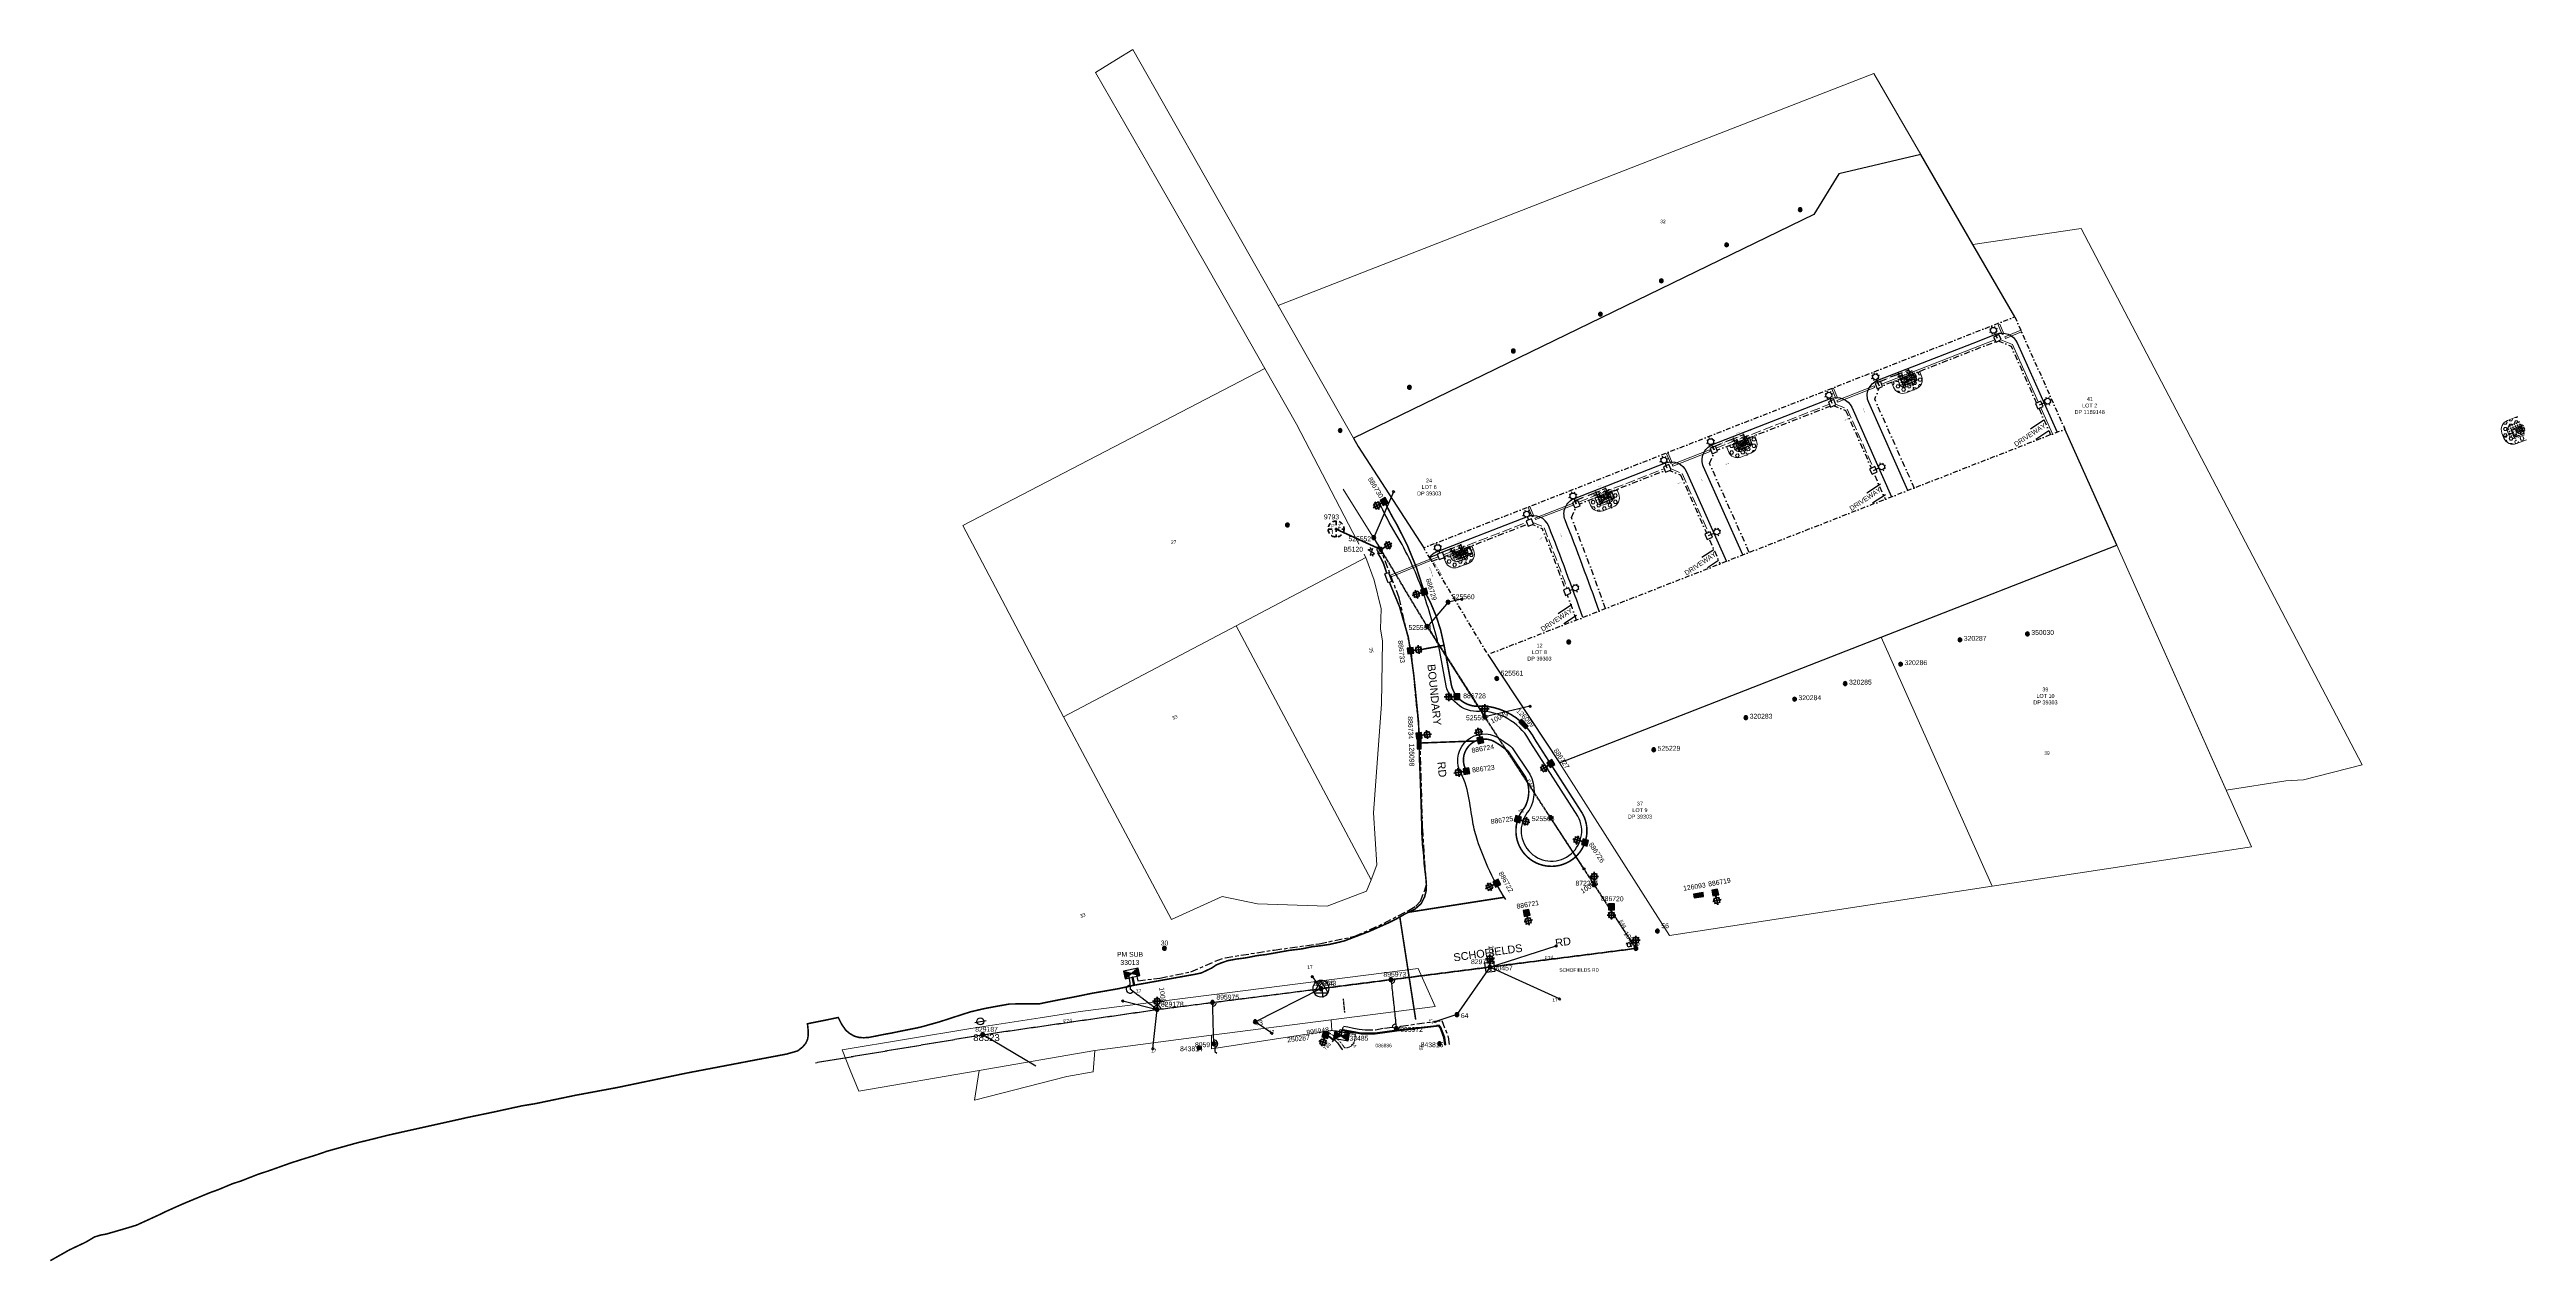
# Model space of a CAD drawing. Header units: metres. Extents: x 303471 to 304743, y 6269257 to 6269879.
import ezdxf
from ezdxf.enums import TextEntityAlignment as Align

# ---------------------------------------------------------------- set-up
doc = ezdxf.new("R2010")
doc.units = ezdxf.units.M
for name, pattern in [('Cable Exist OH', [1, 1, 0]), ('Cable Exist UG', [8.2, 4, -1.2, 1.8, -1.2]), ('Dash', [5, 3, -2]), ('DASHDOT2', [0.5, 0.25, -0.125, 0, -0.125]), ('DASHDOTX2', [2, 1, -0.5, 0, -0.5]), ('DASHED', [0.75, 0.5, -0.25]), ('HIDDEN', [0.375, 0.25, -0.125]), ('HIDDEN2', [0.1875, 0.125, -0.0625]), ('IE Trench LV', [6.5, 5, -1.5]), ('IECLTRLV', [6.5, 5, -1.5]), ('PHANTOM2', [1.25, 0.625, -0.125, 0.125, -0.125, 0.125, -0.125])]:
    doc.linetypes.add(name, pattern=pattern)
doc.layers.get('0').update_dxf_attribs({"color": 6})
for name, color, linetype in [('_User Miscellaneous1', 7, 'Continuous'), ('_User Miscellaneous12', 7, 'Continuous'), ('_User Miscellaneous4', 7, 'Continuous'), ('_User Miscellaneous5', 7, 'Continuous'), ('_User Miscellaneous6', 7, 'Continuous'), ('_User Miscellaneous7', 7, 'Continuous'), ('_User Notes', 8, 'Continuous'), ('_User_SL_Exist', 7, 'Continuous'), ('Equip_LV_EXT', 7, 'Continuous'), ('Equip_LV_NEW', 2, 'Continuous'), ('Equip_SP_HV_EXT', 7, 'Continuous'), ('Equip_SP_HV_MOD', 3, 'Continuous'), ('Equip_SP_LV_MOD', 3, 'Continuous'), ('Equip_SP_SL_EXT', 7, 'Continuous'), ('Equip_SP_SL_MOD', 3, 'Continuous'), ('Equip_SP_SL_NEW', 2, 'Continuous'), ('Mains_HV_EXT', 1, 'Continuous'), ('Mains_LV_EXT', 5, 'Continuous'), ('Mains_LV_SL_EXT', 4, 'Continuous'), ('Mains_SL_EXT', 3, 'Continuous'), ('Notes', 7, 'Continuous'), ('OH_Details_SP_MISC', 6, 'Continuous'), ('Services_SP_EXT', 7, 'Continuous'), ('Sub_SP_EXT', 7, 'Continuous'), ('Sub_SP_NEW', 2, 'Continuous'), ('Sub_SP_TR_HV_LV_EXT', 7, 'Continuous'), ('SupportsOH_SP_TR_HV_LV_SL_EXT', 7, 'Continuous'), ('SupportsOH_SP_TR_HV_LV_SL_MOD', 3, 'Continuous'), ('SupportsUG_SP_LV_EXT', 7, 'Continuous'), ('SupportsUG_SP_LV_SL_EXT', 7, 'Continuous'), ('SupportsUG_SP_LV_SL_NEW', 2, 'Continuous'), ('Trench_SP_EXT', 7, 'Continuous'), ('UG_Details_SP_MISC', 7, 'Continuous')]:
    doc.layers.add(name, color=color, linetype=linetype)
for name, color, linetype, lineweight in [('Cadastre Land Parcels_SP_EXT', 7, 'Continuous', 5), ('Cadastre Other Property_SP_EXT', 9, 'HIDDEN', 5), ('Cadastre Roads_SP_EXT', 9, 'Continuous', 5), ('Trench_SP_NEW', 7, 'IECLTRLV', 20)]:
    doc.layers.add(name, color=color, linetype=linetype, lineweight=lineweight)
doc.layers.add('UNKNOWN_FEATURES', color=1, linetype='DASHED', plot=False)
doc.styles.add('COLUMN_LABEL', font='arial.ttf')
doc.styles.add('HVSW_LABEL', font='arial.ttf')
doc.styles.add('iecARIAL', font='arial.ttf', dxfattribs={"height": 2})
doc.styles.add('IESYMBOL1', font='isocp.shx')
doc.styles.add('POLE_LABEL', font='arial.ttf')
doc.styles.add('SL_LABEL', font='arial.ttf')
doc.styles.get("Standard").update_dxf_attribs({"font": 'arial.ttf'})
doc.linetypes.add('Cable 1', pattern='A,7,-3,["//",Standard,S=1.5,R=0,X=-2.1,Y=-0.7],-0.001', length=10.001)
doc.linetypes.add('Cable E UG', pattern='A,6,-0.5,["E",Standard,S=1.7,R=0,X=0.5,Y=-1],-2.9', length=9.4)
doc.linetypes.add('IE Trench HV', pattern='A,7,-0.2,["/",Standard,S=3,R=0,X=0.6,Y=-1.4],-2.5', length=9.7)
doc.dimstyles.get("Standard").update_dxf_attribs({"dimtxt": 0.18, "dimasz": 0.18, "dimexe": 0.18, "dimexo": 0.0625, "dimgap": 0.09, "dimtad": 0, "dimtih": 1, "dimtoh": 1, "dimdec": 4, "dimzin": 0, "dimdsep": 46, "dimtxsty": 'Standard', "dimcen": 0.09, "dimadec": 0, "dimazin": 0, "dimtfac": 1, "dimtdec": 4, "dimtofl": 0, "dimtmove": 0, "dimatfit": 3, "dimfxl": 1, "dimtolj": 1, "dimtzin": 0, "dimarcsym": 0})
pattern_1 = [(88.9055464818, (0, 0), (-0.1965061550294, 0.1029909354914), [0, -0.1984375])]

# ---------------------------------------------------------------- blocks, each defined once
blk = doc.blocks.new('SUB_POLE_EXT')
blk.add_wipeout([(0, 4.2), (0.4, 4.2), (0.8, 4.1), (1.2, 4), (1.6, 3.9), (2, 3.7), (2.3, 3.5), (2.7, 3.3), (3, 3), (3.3, 2.7), (3.5, 2.3), (3.8, 1.9), (3.9, 1.6), (4, 1.2), (4.2, 0.6), (4.2, 0), (4.2, -0.6), (4.1, -1.1), (3.9, -1.6), (3.6, -2.2), (3.2, -2.7), (3, -3), (2.7, -3.3), (2.4, -3.5), (2, -3.7), (1.6, -3.9), (1.3, -4), (0.8, -4.1), (0.4, -4.2), (0, -4.2), (-0.4, -4.2), (-0.8, -4.1), (-1.2, -4), (-1.6, -3.9), (-2, -3.7), (-2.4, -3.5), (-2.7, -3.3), (-3, -3), (-3.2, -2.7), (-3.5, -2.3), (-3.7, -2), (-3.9, -1.6), (-4, -1.2), (-4.2, -0.8), (-4.2, -0.1), (-4.2, 0.4), (-4.1, 0.8), (-4, 1.3), (-3.9, 1.6), (-3.7, 2), (-3.5, 2.4), (-3.3, 2.7), (-3, 3), (-2.7, 3.3), (-2.3, 3.5), (-2, 3.7), (-1.6, 3.9), (-1.2, 4), (-0.8, 4.2), (-0.4, 4.2)])
blk.add_line((2.2, 0.5), (2.2, 0.5, 0))
blk.add_lwpolyline([(-4.2, 0, 1), (4.2, 0, 1)], format="xyb", close=True)
blk.add_lwpolyline([(2.1, 0.5), (0, 4.2), (-3.7, -2.1), (3.7, -2.1)], close=True)
for tag, height, flags, p in [('STREET_CODE', 0.2, 9, (1.5, 0)), ('ASSET_NUM', 2.5, 8, (2, 2)), ('CONSTRUCTED_VOLTAGE', 0.2, 9, (1.5, -0.2)), ('NO_PHASES', 0.2, 9, (1.5, -0.4)), ('OPERATING_VOLTAGE', 0.2, 9, (1.5, -0.6)), ('OPERATED_BY', 0.2, 9, (1.5, -0.8)), ('MAINTAINED_BY', 0.2, 9, (1.5, -1)), ('ORIENTATION', 0.2, 9, (1.5, -1.2)), ('OWNED_BY', 0.2, 9, (1.5, -1.4)), ('SECONDARY_VOLTAGE', 0.2, 9, (1.5, -1.6)), ('STATE', 0.2, 9, (1.5, -1.8)), ('SUBSTATION_TYPE', 0.2, 9, (1.5, -2)), ('USAGE', 0.2, 9, (1.5, -2.2)), ('LEGEND', 0.2, 9, (1.5, -2.4)), ('LOCATION', 0.2, 9, (1.5, -2.6)), ('STREETNAME', 0.2, 9, (1.5, -2.8)), ('SUBURB', 0.2, 9, (1.5, -3)), ('NOTES', 0.2, 9, (1.5, -3.2)), ('Z', 0.2, 1, (1.5, -3.4))]:
    blk.add_attdef(tag, text='', height=height, dxfattribs=dict(flags=flags)).set_placement(p, align=Align.MIDDLE_LEFT)
blk = doc.blocks.new('*U81')
for points in [[(0, 0), (-3.4, 2.6), (-4.1, -1.2)], [(0, 0), (4.1, 1.2), (3.4, -2.6)]]:
    blk.add_hatch(color=256).paths.add_polyline_path(points)
for p, q in [((4.1, 1.2), (-4.1, -1.2)), ((-3.4, 2.6), (3.4, -2.6))]:
    blk.add_line(p, q)
blk.add_lwpolyline([(-4.1, -1.2), (3.4, -2.6), (4.1, 1.2), (-3.4, 2.6)], close=True)
for tag, height, flags, p in [('STREET_CODE', 0.2, 9, (1.5, 0)), ('ASSET_NUM', 2.5, 8, (2, 2)), ('CONSTRUCTED_VOLTAGE', 0.2, 9, (1.5, -0.2)), ('NO_PHASES', 0.2, 9, (1.5, -0.4)), ('OPERATING_VOLTAGE', 0.2, 9, (1.5, -0.6)), ('ORIENTATION', 0.2, 9, (1.5, -0.8)), ('OWNED_BY', 0.2, 9, (1.5, -1)), ('OPERATED_BY', 0.2, 9, (1.5, -1.2)), ('MAINTAINED_BY', 0.2, 9, (1.5, -1.4)), ('SECONDARY_VOLTAGE', 0.2, 9, (1.5, -1.6)), ('STATE', 0.2, 9, (1.5, -1.8)), ('PARENT', 0.2, 9, (1.5, -2)), ('SUBSTATION_TYPE', 0.2, 9, (1.5, -2.2)), ('USAGE', 0.2, 9, (1.5, -2.4)), ('LEGEND', 0.2, 9, (1.5, -2.6)), ('LOCATION', 0.2, 9, (1.5, -2.8)), ('STREETNAME', 0.2, 9, (1.5, -3)), ('SUBURB', 0.2, 9, (1.5, -3.2)), ('NOTES', 0.2, 9, (1.5, -3.4)), ('Z', 0.2, 1, (1.5, -3.6))]:
    blk.add_attdef(tag, text='', height=height, dxfattribs=dict(flags=flags)).set_placement(p, align=Align.MIDDLE_LEFT)
blk = doc.blocks.new('*U73')
for points in [[(0, 0), (-4.2, 1.1), (-3.3, -2.7)], [(0, 0), (3.3, 2.7), (4.2, -1.1)]]:
    blk.add_hatch(color=256).paths.add_polyline_path(points)
for p, q in [((-4.2, 1.1), (4.2, -1.1)), ((3.3, 2.7), (-3.3, -2.7))]:
    blk.add_line(p, q)
blk.add_lwpolyline([(-3.3, -2.7), (4.2, -1.1), (3.3, 2.7), (-4.2, 1.1)], close=True)
for tag, height, flags, p in [('STREET_CODE', 0.2, 9, (1.5, 0)), ('ASSET_NUM', 2.5, 8, (2, 2)), ('CONSTRUCTED_VOLTAGE', 0.2, 9, (1.5, -0.2)), ('NO_PHASES', 0.2, 9, (1.5, -0.4)), ('OPERATING_VOLTAGE', 0.2, 9, (1.5, -0.6)), ('ORIENTATION', 0.2, 9, (1.5, -0.8)), ('OWNED_BY', 0.2, 9, (1.5, -1)), ('OPERATED_BY', 0.2, 9, (1.5, -1.2)), ('MAINTAINED_BY', 0.2, 9, (1.5, -1.4)), ('SECONDARY_VOLTAGE', 0.2, 9, (1.5, -1.6)), ('STATE', 0.2, 9, (1.5, -1.8)), ('PARENT', 0.2, 9, (1.5, -2)), ('SUBSTATION_TYPE', 0.2, 9, (1.5, -2.2)), ('USAGE', 0.2, 9, (1.5, -2.4)), ('LEGEND', 0.2, 9, (1.5, -2.6)), ('LOCATION', 0.2, 9, (1.5, -2.8)), ('STREETNAME', 0.2, 9, (1.5, -3)), ('SUBURB', 0.2, 9, (1.5, -3.2)), ('NOTES', 0.2, 9, (1.5, -3.4)), ('Z', 0.2, 1, (1.5, -3.6))]:
    blk.add_attdef(tag, text='', height=height, dxfattribs=dict(flags=flags)).set_placement(p, align=Align.MIDDLE_LEFT)
blk = doc.blocks.new('COLUMN_EXT')
blk.add_hatch(color=256).paths.add_polyline_path([(-1.5, 1.5), (-1.5, -1.5), (1.5, -1.5), (1.5, 1.5)])
blk.add_lwpolyline([(-1.5, -1.5), (1.5, -1.5), (1.5, 1.5), (-1.5, 1.5)], close=True)
for tag, height, style, flags, p in [('STRUCTURE_PLANT_NUMBER', 0.2, 'POLE_LABEL', 9, (1.8, 0)), ('ASSET_NUM', 2.5, 'COLUMN_LABEL', 8, (2, 2)), ('STREET_CODE', 0.2, 'COLUMN_LABEL', 9, (1.8, -0.2))]:
    blk.add_attdef(tag, text='', height=height, dxfattribs=dict(style=style, flags=flags)).set_placement(p, align=Align.MIDDLE_LEFT)
at = {"flags": 9}
for tag, p in [('COLUMN_TYPE', (1.8, -0.4)), ('OWNED_BY', (1.8, -0.6)), ('STATE', (1.8, -0.8)), ('USAGE', (1.8, -1)), ('LEGEND', (1.8, -1.2)), ('LOCATION', (1.8, -1.4)), ('STREETNAME', (1.8, -1.6)), ('SUBURB', (1.8, -1.8)), ('NOTES', (1.8, -2))]:
    blk.add_attdef(tag, text='', height=0.2, dxfattribs=at).set_placement(p, align=Align.MIDDLE_LEFT)
at = {"flags": 1}
blk.add_attdef('Z', (1.8, -2.4), '', height=0.2, dxfattribs=at)
blk = doc.blocks.new('LV_OH_LINKS_OPEN_EXT')
for p, q in [((-0.2, 5), (-0.2, 5.5)), ((-0.2, 3), (-0.2, 2.5)), ((0.2, 5), (0.2, 5.5)), ((0.2, 3), (0.2, 2.5))]:
    blk.add_line(p, q)
blk.add_lwpolyline([(0, 3, 1), (0, 5, 1)], format="xyb", close=True)
at = {"flags": 1}
blk.add_attdef('Z', (0, 0), '', height=0.2, dxfattribs=at)
at = {"flags": 9}
for tag, p in [('ACTUAL_STATUS', (0, 0)), ('CONSTRUCTED_VOLTAGE', (0, -0.2)), ('NO_PHASES', (0, -0.4)), ('OPERATING_VOLTAGE', (0, -0.6)), ('ORIENTATION', (0, -0.8)), ('OWNED_BY', (0, -1)), ('STATE', (0, -1.2)), ('SWITCH_TYPE', (0, -1.4)), ('USAGE', (0, -1.6)), ('LEGEND', (0, -1.8)), ('NOTES', (0, -2))]:
    blk.add_attdef(tag, text='', height=0.2, dxfattribs=at).set_placement(p, align=Align.MIDDLE_LEFT)
blk = doc.blocks.new('SL_LANTERN_EXT')
at = {"lineweight": 40}
for p, q in [((-2.3, 4.2), (2.2, 4.2)), ((-1.5, 5.7), (-1.1, 5.3)), ((-1.5, 2.8), (-1.1, 3.2)), ((0, 2), (0, 6.5)), ((0, 0), (0, 2.7)), ((1.5, 5.7), (1.1, 5.3)), ((1.5, 2.8), (1.1, 3.2))]:
    blk.add_line(p, q, dxfattribs=at)
blk.add_circle((0, 4.2), 1.5, dxfattribs=at)
at = {"style": 'iecARIAL', "flags": 8}
blk.add_attdef('ASSET_NUM', (1.5, 1.5), '', height=2.5, dxfattribs=at)
for tag, p, height, flags in [('CONSTRUCTED_VOLTAGE', (1, -0.7), 0.2, 9), ('CONTROL_TYPE', (1, -0.9), 0.2, 9), ('LANTERN_PURPOSE', (1, -1.1), 0.2, 9), ('LANTERN_TYPE', (1, -1.3), 0.2, 9), ('NO_PHASES', (1, -1.5), 0.2, 9), ('OPERATING_VOLTAGE', (1, -1.7), 0.2, 9), ('ORIENTATION', (1, -1.9), 0.2, 9), ('OWNED_BY', (1, -2.1), 0.2, 9), ('STATE', (1, -2.3), 0.2, 9), ('USAGE', (1, -2.5), 0.2, 9), ('CEXIST', (1, -2.7), 0.2, 9), ('CNEW', (1, -2.9), 0.2, 9), ('CNUMBER', (1, -3.1), 0.2, 9), ('CREMOVE', (1, -3.3), 0.2, 9), ('CREPLACE', (1, -3.5), 0.2, 9), ('LKINGHEIGHT', (1, -3.7), 0.2, 9), ('LBRACKET', (1, -3.9), 0.2, 9), ('LBRACKETVOCAB', (1, -4.1), 0.2, 9), ('LCATEGORY', (1, -4.3), 0.2, 9), ('LCHARGE1', (1, -4.5), 0.2, 9), ('LCHARGE1PERCENT', (1, -4.7), 0.2, 9), ('LCHARGE2', (1, -4.9), 0.2, 9), ('LCHARGE2PERCENT', (1, -5.1), 0.2, 9), ('LCHARGE3', (1, -5.3), 0.2, 9), ('LCHARGE3PERCENT', (1, -5.5), 0.2, 9), ('LEXIST', (1, -5.7), 0.2, 9), ('LLAMP', (1, -5.9), 0.2, 9), ('LLAMPVOCAB', (1, -6.1), 0.2, 9), ('LMAST', (1, -6.3), 0.2, 9), ('LMASTVOCAB', (1, -6.5), 0.2, 9), ('LNEW', (1, -6.7), 0.2, 9), ('LANTNUMBER', (1, -6.9), 0.2, 9), ('LOUTREACH', (1, -7.3), 0.2, 9), ('LOUTREACHVOCAB', (1, -7.5), 0.2, 9), ('LRATECODE', (1, -7.7), 0.2, 9), ('LREMOVE', (1, -7.9), 0.2, 9), ('LREPLACE', (1, -8.1), 0.2, 9), ('LTYPE', (1, -8.3), 0.2, 9), ('LTYPEVOCAB', (1, -8.5), 0.2, 9), ('LEGEND', (1, -8.7), 0.2, 9), ('LOCATION', (1, -8.9), 0.2, 9), ('NOTES', (1, -9.1), 0.2, 9), ('STREETNAME', (1, -9.3), 0.2, 9), ('SUBURB', (1, -9.5), 0.2, 1), ('LNUMBER', (2.2, -3.3), 2.5, 8)]:
    blk.add_attdef(tag, p, '', height=height, dxfattribs=dict(flags=flags))
blk = doc.blocks.new('*U80')
at = {"lineweight": 40}
for p, q in [((0, 0), (-0.8, -2.4)), ((0.9, -4.5), (-3.4, -3.1)), ((-3.1, -4.7), (-2.6, -4.5)), ((-2.2, -2), (-1.9, -2.5)), ((-0.6, -1.7), (-2, -5.9)), ((-0.4, -5.7), (-0.6, -5.2)), ((0.6, -2.9), (0.1, -3.1))]:
    blk.add_line(p, q, dxfattribs=at)
blk.add_circle((-1.3, -3.8), 1.5, dxfattribs=at)
at = {"style": 'iecARIAL', "flags": 8}
blk.add_attdef('ASSET_NUM', (1.5, 1.5), '', height=2.5, dxfattribs=at)
for tag, p, height, flags in [('CONSTRUCTED_VOLTAGE', (1, -0.7), 0.2, 9), ('CONTROL_TYPE', (1, -0.9), 0.2, 9), ('LANTERN_PURPOSE', (1, -1.1), 0.2, 9), ('LANTERN_TYPE', (1, -1.3), 0.2, 9), ('NO_PHASES', (1, -1.5), 0.2, 9), ('OPERATING_VOLTAGE', (1, -1.7), 0.2, 9), ('ORIENTATION', (1, -1.9), 0.2, 9), ('OWNED_BY', (1, -2.1), 0.2, 9), ('STATE', (1, -2.3), 0.2, 9), ('USAGE', (1, -2.5), 0.2, 9), ('CEXIST', (1, -2.7), 0.2, 9), ('CNEW', (1, -2.9), 0.2, 9), ('CNUMBER', (1, -3.1), 0.2, 9), ('CREMOVE', (1, -3.3), 0.2, 9), ('CREPLACE', (1, -3.5), 0.2, 9), ('LKINGHEIGHT', (1, -3.7), 0.2, 9), ('LBRACKET', (1, -3.9), 0.2, 9), ('LBRACKETVOCAB', (1, -4.1), 0.2, 9), ('LCATEGORY', (1, -4.3), 0.2, 9), ('LCHARGE1', (1, -4.5), 0.2, 9), ('LCHARGE1PERCENT', (1, -4.7), 0.2, 9), ('LCHARGE2', (1, -4.9), 0.2, 9), ('LCHARGE2PERCENT', (1, -5.1), 0.2, 9), ('LCHARGE3', (1, -5.3), 0.2, 9), ('LCHARGE3PERCENT', (1, -5.5), 0.2, 9), ('LEXIST', (1, -5.7), 0.2, 9), ('LLAMP', (1, -5.9), 0.2, 9), ('LLAMPVOCAB', (1, -6.1), 0.2, 9), ('LMAST', (1, -6.3), 0.2, 9), ('LMASTVOCAB', (1, -6.5), 0.2, 9), ('LNEW', (1, -6.7), 0.2, 9), ('LANTNUMBER', (1, -6.9), 0.2, 9), ('LOUTREACH', (1, -7.3), 0.2, 9), ('LOUTREACHVOCAB', (1, -7.5), 0.2, 9), ('LRATECODE', (1, -7.7), 0.2, 9), ('LREMOVE', (1, -7.9), 0.2, 9), ('LREPLACE', (1, -8.1), 0.2, 9), ('LTYPE', (1, -8.3), 0.2, 9), ('LTYPEVOCAB', (1, -8.5), 0.2, 9), ('LEGEND', (1, -8.7), 0.2, 9), ('LOCATION', (1, -8.9), 0.2, 9), ('NOTES', (1, -9.1), 0.2, 9), ('STREETNAME', (1, -9.3), 0.2, 9), ('SUBURB', (1, -9.5), 0.2, 1), ('LNUMBER', (2.2, -3.3), 2.5, 8)]:
    blk.add_attdef(tag, p, '', height=height, dxfattribs=dict(flags=flags))
blk = doc.blocks.new('CCP_EXT')
blk.add_wipeout([(0, 0.6), (0.6, 0), (0, -0.6), (-0.6, 0)])
blk.add_lwpolyline([(-0.6, 0), (0, 0.6), (0.6, 0), (0, -0.6), (-0.6, 0)])
at = {"flags": 1}
blk.add_attdef('Z', (0, 0), '', height=0.2, dxfattribs=at)
at = {"flags": 9}
for tag, p in [('CCP_TYPE', (0, 0)), ('CONSTRUCTED_VOLTAGE', (0, -0.2)), ('NO_PHASES', (0, -0.4)), ('OPERATING_VOLTAGE', (0, -0.6)), ('ORIENTATION', (0, -0.8)), ('OWNED_BY', (0, -1)), ('USAGE', (0, -1.2)), ('LEGEND', (0, -1.4)), ('LIFE_SUPPORT', (0, -1.6)), ('STATE', (0, -1.8)), ('NOTES', (0, -2))]:
    blk.add_attdef(tag, text='', height=0.2, dxfattribs=at).set_placement(p, align=Align.MIDDLE_LEFT)
blk = doc.blocks.new('POLE_EXT')
blk.add_hatch(color=256).paths.add_polyline_path([(-1, 0, 1), (1, 0, 1)])
blk.add_lwpolyline([(-1, 0, 1), (1, 0, 1)], format="xyb", close=True)
for tag, height, flags, p in [('pNumber', 2.5, 8, (-17.8, 2.1)), ('OWNED_BY', 0.2, 9, (1.4, -0.4)), ('PARENT', 0.2, 9, (1.4, -0.6)), ('SPECIAL_USE', 0.2, 9, (1.4, -0.8)), ('STATE', 0.2, 9, (1.4, -1)), ('USAGE', 0.2, 9, (1.4, -1.2)), ('cLV', 0.2, 9, (1.4, -1.4)), ('hDepth', 0.2, 9, (1.4, -1.6)), ('hDia', 0.2, 9, (1.4, -1.8)), ('cHV', 0.2, 9, (1.4, -2)), ('LBRACKET', 0.2, 9, (1.4, -2.2)), ('LExisting', 0.2, 9, (1.4, -2.4)), ('LANTNUMBER', 0.2, 9, (1.4, -2.6)), ('LOther', 0.2, 9, (1.4, -2.8)), ('LRemove', 0.2, 9, (1.4, -3)), ('LEGEND', 0.2, 9, (1.4, -3.2)), ('cLinedev', 0.2, 9, (1.4, -3.4)), ('LOCATION', 0.2, 9, (1.4, -3.6)), ('pExisting', 0.2, 9, (1.4, -3.8)), ('PFNUMBER', 0.2, 9, (1.4, -4)), ('NEWPFNUMBER', 0.2, 9, (1.4, -4.2)), ('pFooting', 0.2, 9, (1.4, -4.4)), ('pNew', 0.2, 9, (1.4, -4.6)), ('pRelocate', 0.2, 9, (1.4, -5)), ('pRemove', 0.2, 9, (1.4, -5.2)), ('pReplace', 0.2, 9, (1.4, -5.4)), ('pStay', 0.2, 9, (1.4, -5.6)), ('pType', 0.2, 9, (1.4, -5.8)), ('cspan', 0.2, 9, (1.4, -6)), ('STREETNAME', 0.2, 9, (1.4, -6.2)), ('SUBURB', 0.2, 9, (1.4, -6.4)), ('NOTES', 0.2, 9, (1.4, -6.6)), ('MAINTAINED_BY', 0.2, 9, (1.4, -6.8)), ('OPERATED_BY', 0.2, 9, (1.4, -7))]:
    blk.add_attdef(tag, text='', height=height, dxfattribs=dict(flags=flags)).set_placement(p, align=Align.MIDDLE_LEFT)
at = {"style": 'POLE_LABEL'}
for tag, height, flags, p in [('STRUCTURE_PLANT_NUMBER', 0.2, 9, (1.4, 0)), ('ASSET_NUM', 2.5, 8, (2, 2)), ('STREET_CODE', 0.2, 9, (1.4, -0.2))]:
    blk.add_attdef(tag, text='', height=height, dxfattribs=dict(at, flags=flags)).set_placement(p, align=Align.MIDDLE_LEFT)
at = {"flags": 1}
blk.add_attdef('Z', (1.4, -7.3), '', height=0.2, dxfattribs=at)
blk = doc.blocks.new('HV_LOAD_BREAK_EXT')
blk.add_lwpolyline([(-2.4, -2.4), (2.4, -2.4), (2.4, 2.4), (-2.4, 2.4)], close=True)
at = {"insert": (-1.1, 1), "char_height": 2, "width": 2.963, "attachment_point": 1}
blk.add_mtext('{\\Fisocp|c0;LB}', dxfattribs=at)
for tag, height, flags, p in [('STREET_CODE', 0.2, 9, (1.5, 0)), ('ASSET_NUM', 2.5, 8, (2, 2)), ('ACTUAL_STATUS', 0.2, 9, (1.5, -0.2)), ('CONSTRUCTED_VOLTAGE', 0.2, 9, (1.5, -0.4)), ('NO_PHASES', 0.2, 9, (1.5, -0.6)), ('OPERATING_VOLTAGE', 0.2, 9, (1.5, -0.8)), ('ORIENTATION', 0.2, 9, (1.5, -1)), ('OWNED_BY', 0.2, 9, (1.5, -1.2)), ('OPERATED_BY', 0.2, 9, (1.5, -1.4)), ('MAINTAINED_BY', 0.2, 9, (1.5, -1.6)), ('STATE', 0.2, 9, (1.5, -1.8)), ('SWITCH_TYPE', 0.2, 9, (1.5, -2)), ('USAGE', 0.2, 9, (1.5, -2.2)), ('LEGEND', 0.2, 9, (1.5, -2.4)), ('LOCATION', 0.2, 9, (1.5, -2.6)), ('STREETNAME', 0.2, 9, (1.5, -2.8)), ('SUBURB', 0.2, 9, (1.5, -3)), ('NOTES', 0.2, 9, (1.5, -3.2)), ('LABEL_ALIGNMENT', 0.2, 9, (1.5, -3.4)), ('Z', 0.2, 1, (1.5, -3.6))]:
    blk.add_attdef(tag, text='', height=height, dxfattribs=dict(flags=flags)).set_placement(p, align=Align.MIDDLE_LEFT)
blk = doc.blocks.new('HV_ABS_CLOSED_EXT')
blk.add_line((-3, 6.9), (3, 6.9))
blk.add_circle((0, 6.9), 1.8)
at = {"flags": 1}
blk.add_attdef('Z', (0, 0), '', height=0.2, dxfattribs=at)
at = {"style": 'HVSW_LABEL'}
for tag, height, flags, p in [('ASSET_NUM', 3.5, 8, (2, 2)), ('STREET_CODE', 0.2, 9, (0, -0.2))]:
    blk.add_attdef(tag, text='', height=height, dxfattribs=dict(at, flags=flags)).set_placement(p, align=Align.MIDDLE_LEFT)
at = {"flags": 9}
for tag, p in [('ACTUAL_STATUS', (0, -0.4)), ('CONSTRUCTED_VOLTAGE', (0, -0.6)), ('NO_PHASES', (0, -0.8)), ('OPERATING_VOLTAGE', (0, -1)), ('ORIENTATION', (0, -1.2)), ('OWNED_BY', (0, -1.4)), ('STATE', (0, -1.6)), ('SWITCH_TYPE', (0, -1.8)), ('USAGE', (0, -2)), ('LEGEND', (0, -2.2)), ('LOCATION', (0, -2.4)), ('STREETNAME', (0, -2.6)), ('SUBURB', (0, -2.8)), ('NOTES', (0, -3))]:
    blk.add_attdef(tag, text='', height=0.2, dxfattribs=at).set_placement(p, align=Align.MIDDLE_LEFT)
blk = doc.blocks.new('*U107')
for p, q in [((-2.3, 1.8), (-1.4, 1.6)), ((1.4, 1), (2.4, 0.8))]:
    blk.add_line(p, q)
blk.add_lwpolyline([(1.2, -0.2), (1.7, 2.1), (-1.7, 0.4), (-1.2, 2.7)], close=True)
for tag, height, flags, p in [('STREET_CODE', 0.2, 9, (1.5, 0)), ('ASSET_NUM', 2.5, 8, (2, 2)), ('ACTUAL_STATUS', 0.2, 9, (1.5, -0.2)), ('CONSTRUCTED_VOLTAGE', 0.2, 9, (1.5, -0.4)), ('NO_PHASES', 0.2, 9, (1.5, -0.6)), ('OPERATING_VOLTAGE', 0.2, 9, (1.5, -0.8)), ('ORIENTATION', 0.2, 9, (1.5, -1)), ('OWNED_BY', 0.2, 9, (1.5, -1.2)), ('OPERATED_BY', 0.2, 9, (1.5, -1.4)), ('MAINTAINED_BY', 0.2, 9, (1.5, -1.6)), ('STATE', 0.2, 9, (1.5, -1.8)), ('SWITCH_TYPE', 0.2, 9, (1.5, -2)), ('USAGE', 0.2, 9, (1.5, -2.2)), ('LEGEND', 0.2, 9, (1.5, -2.4)), ('LOCATION', 0.2, 9, (1.5, -2.6)), ('STREETNAME', 0.2, 9, (1.5, -2.8)), ('SUBURB', 0.2, 9, (1.5, -3)), ('NOTES', 0.2, 9, (1.5, -3.2)), ('LABEL_ALIGNMENT', 0.2, 9, (1.5, -3.4)), ('Z', 0.2, 1, (1.5, -3.6))]:
    blk.add_attdef(tag, text='', height=height, dxfattribs=dict(flags=flags)).set_placement(p, align=Align.MIDDLE_LEFT)
blk = doc.blocks.new('CONNECTOR_NODE_EXT')
h = blk.add_hatch(color=256)
edge = h.paths.add_edge_path()
edge.add_arc((0, 0), 0.5, 0, 360)
blk.add_circle((0, 0), 0.5)
at = {"flags": 1}
blk.add_attdef('Z', (0, 0), '', height=0.2, dxfattribs=at)
at = {"flags": 9}
for tag, p in [('CONNECTOR_TYPE', (0, 0)), ('CONSTRUCTED_VOLTAGE', (0, -0.2)), ('NO_PHASES', (0, -0.4)), ('OPERATING_VOLTAGE', (0, -0.6)), ('ORIENTATION', (0, -0.8)), ('SUBTYPE', (0, -1)), ('USAGE', (0, -1.2)), ('NOTES', (0, -1.4))]:
    blk.add_attdef(tag, text='', height=0.2, dxfattribs=at).set_placement(p, align=Align.MIDDLE_LEFT)
blk = doc.blocks.new('PILLAR_EXT')
blk.add_hatch(color=256).paths.add_polyline_path([(-2.475, 0.99), (-2.475, -0.99), (2.475, -0.99), (2.475, 0.99)])
blk.add_lwpolyline([(-2.475, -0.99), (2.475, -0.99), (2.475, 0.99), (-2.475, 0.99)], close=True)
for tag, p, flags in [('OWNED_BY', (0, -0.2), 9), ('STATE', (0, -0.4), 9), ('SUPPORT_TYPE', (0, -0.6), 9), ('STREETNAME', (0, -1.8), 9), ('SUBURB', (0, -2), 1), ('USAGE', (0, -0.8), 9), ('LEGEND', (0, -1), 9), ('LOCATION', (0, -1.2), 9), ('NOTES', (0, -1.4), 9), ('PARENT', (0, -1.6), 9)]:
    blk.add_attdef(tag, p, '', height=0.2, dxfattribs=dict(flags=flags))
at = {"style": 'iecARIAL', "flags": 8}
blk.add_attdef('ASSET_NUM', (1.5, 3.5), '', height=2.5, dxfattribs=at)
blk = doc.blocks.new('COLUMN_NEW')
blk.add_wipeout([(-1.485, -1.485), (1.485, -1.485), (1.485, 1.485), (-1.485, 1.485)])
at = {"lineweight": -3}
blk.add_lwpolyline([(-1.485, -1.485), (1.485, -1.485), (1.485, 1.485), (-1.485, 1.485)], close=True, dxfattribs=at)
at = {"style": 'POLE_LABEL', "flags": 9}
blk.add_attdef('STRUCTURE_PLANT_NUMBER', text='', height=0.2, dxfattribs=at).set_placement((1.5, 0.242), align=Align.MIDDLE_LEFT)
for tag, height, flags, p in [('STREET_CODE', 0.2, 9, (1.5, 0)), ('ASSET_NUM', 2.5, 8, (2, 2)), ('Z', 0.2, 1, (1.5, -2.8)), ('OWNED_BY', 0.2, 9, (1.5, -0.4)), ('OPERATED_BY', 0.2, 9, (1.5, -0.6)), ('STATE', 0.2, 9, (1.5, -1)), ('SUBURB', 0.2, 9, (1.5, -1.8)), ('STREETNAME', 0.2, 9, (1.5, -2)), ('COLUMN_TYPE', 0.2, 9, (1.5, -0.2)), ('USAGE', 0.2, 9, (1.5, -1.2)), ('MAINTAINED_BY', 0.2, 9, (1.5, -0.8)), ('LEGEND', 0.2, 9, (1.5, -1.4)), ('PARENT', 0.2, 9, (1.5, -1.6)), ('LOCATION', 0.2, 9, (1.5, -2.2)), ('NOTES', 0.2, 9, (1.5, -2.4)), ('LABEL_ALIGNMENT', 0.2, 9, (1.5, -2.6))]:
    blk.add_attdef(tag, text='', height=height, dxfattribs=dict(flags=flags)).set_placement(p, align=Align.MIDDLE_LEFT)
blk = doc.blocks.new('*U91')
for p, q in [((-4.5, 4.2), (-4, 4.1)), ((-4.4, 2.6), (-3.8, 3)), ((-3.3, 5.1), (-3.7, 5.7)), ((-2.9, 1.8), (-2.8, 2.4)), ((-2.1, 5.8), (-2.2, 5.3)), ((0, 0), (-1.7, 2.6)), ((-1.2, 4.6), (-0.6, 5.1)), ((-0.5, 3.4), (-1, 3.5)), ((0, 0), (0, 0))]:
    blk.add_line(p, q)
blk.add_circle((-2.5, 3.8), 1.5)
for tag, p, flags in [('Z', (0, 0), 1), ('OPERATED_BY', (0, -9.6), 9)]:
    blk.add_attdef(tag, p, '', height=0.2, dxfattribs=dict(flags=flags))
at = {"style": 'SL_LABEL'}
for tag, height, flags, p in [('ASSET_NUM', 2.5, 8, (2, 2)), ('STREET_CODE', 0.2, 9, (0, -0.2))]:
    blk.add_attdef(tag, text='', height=height, dxfattribs=dict(at, flags=flags)).set_placement(p, align=Align.MIDDLE_LEFT)
for tag, height, flags, p in [('CONSTRUCTED_VOLTAGE', 0.2, 9, (0, -0.4)), ('CONTROL_TYPE', 0.2, 9, (0, -0.6)), ('LANTERN_PURPOSE', 0.2, 9, (0, -0.8)), ('LANTERN_TYPE', 0.2, 9, (0, -1)), ('NO_PHASES', 0.2, 9, (0, -1.2)), ('OPERATING_VOLTAGE', 0.2, 9, (0, -1.4)), ('ORIENTATION', 0.2, 9, (0, -1.6)), ('OWNED_BY', 0.2, 9, (0, -1.8)), ('STATE', 0.2, 9, (0, -2)), ('USAGE', 0.2, 9, (0, -2.2)), ('CEXIST', 0.2, 9, (0, -2.4)), ('CNEW', 0.2, 9, (0, -2.6)), ('CNUMBER', 0.2, 9, (0, -2.8)), ('CREMOVE', 0.2, 9, (0, -3)), ('CREPLACE', 0.2, 9, (0, -3.2)), ('LKINGHEIGHT', 0.2, 9, (0, -3.4)), ('LBRACKET', 0.2, 9, (0, -3.6)), ('LBRACKETVOCAB', 0.2, 9, (0, -3.8)), ('LCATEGORY', 0.2, 9, (0, -4)), ('LCHARGE1', 0.2, 9, (0, -4.2)), ('LCHARGE1PERCENT', 0.2, 9, (0, -4.4)), ('LCHARGE2', 0.2, 9, (0, -4.6)), ('LCHARGE2PERCENT', 0.2, 9, (0, -4.8)), ('LCHARGE3', 0.2, 9, (0, -5)), ('LCHARGE3PERCENT', 0.2, 9, (0, -5.2)), ('LEXIST', 0.2, 9, (0, -5.4)), ('LLAMP', 0.2, 9, (0, -5.6)), ('LLAMPVOCAB', 0.2, 9, (0, -5.8)), ('LMAST', 0.2, 9, (0, -6)), ('LMASTVOCAB', 0.2, 9, (0, -6.2)), ('LNEW', 0.2, 9, (0, -6.4)), ('LANTNUMBER', 0.2, 9, (0, -6.6)), ('LOUTREACH', 0.2, 9, (0, -7)), ('LOUTREACHVOCAB', 0.2, 9, (0, -7.2)), ('LRATECODE', 0.2, 9, (0, -7.4)), ('LREMOVE', 0.2, 9, (0, -7.6)), ('LREPLACE', 0.2, 9, (0, -7.8)), ('LTYPE', 0.2, 9, (0, -8)), ('LTYPEVOCAB', 0.2, 9, (0, -8.2)), ('LEGEND', 0.2, 9, (0, -8.4)), ('SUBURB', 0.2, 9, (0, -8.6)), ('STREETNAME', 0.2, 9, (0, -8.8)), ('LOCATION', 0.2, 9, (0, -9)), ('NOTES', 0.2, 9, (0, -9.2)), ('MAINTAINED_BY', 0.2, 9, (0, -9.9)), ('LNUMBER', 2.5, 8, (1.2, -2.8))]:
    blk.add_attdef(tag, text='', height=height, dxfattribs=dict(flags=flags)).set_placement(p, align=Align.MIDDLE_LEFT)
blk = doc.blocks.new('*U92')
for p, q in [((-3.7, 3.6), (-3, 3.8)), ((-3.4, 5.2), (-2.9, 5)), ((-2.4, 2.5), (-2.2, 3)), ((-2.1, 5.7), (-2.3, 6.4)), ((0, 0), (-1.1, 2.9)), ((-0.7, 6.2), (-0.9, 5.7)), ((-0.2, 4.8), (0.6, 5.1)), ((0.3, 3.4), (-0.2, 3.7)), ((0, 0), (0, 0))]:
    blk.add_line(p, q)
blk.add_circle((-1.6, 4.3), 1.5)
for tag, p, flags in [('Z', (0, 0), 1), ('OPERATED_BY', (0, -9.6), 9)]:
    blk.add_attdef(tag, p, '', height=0.2, dxfattribs=dict(flags=flags))
at = {"style": 'SL_LABEL'}
for tag, height, flags, p in [('ASSET_NUM', 2.5, 8, (2, 2)), ('STREET_CODE', 0.2, 9, (0, -0.2))]:
    blk.add_attdef(tag, text='', height=height, dxfattribs=dict(at, flags=flags)).set_placement(p, align=Align.MIDDLE_LEFT)
for tag, height, flags, p in [('CONSTRUCTED_VOLTAGE', 0.2, 9, (0, -0.4)), ('CONTROL_TYPE', 0.2, 9, (0, -0.6)), ('LANTERN_PURPOSE', 0.2, 9, (0, -0.8)), ('LANTERN_TYPE', 0.2, 9, (0, -1)), ('NO_PHASES', 0.2, 9, (0, -1.2)), ('OPERATING_VOLTAGE', 0.2, 9, (0, -1.4)), ('ORIENTATION', 0.2, 9, (0, -1.6)), ('OWNED_BY', 0.2, 9, (0, -1.8)), ('STATE', 0.2, 9, (0, -2)), ('USAGE', 0.2, 9, (0, -2.2)), ('CEXIST', 0.2, 9, (0, -2.4)), ('CNEW', 0.2, 9, (0, -2.6)), ('CNUMBER', 0.2, 9, (0, -2.8)), ('CREMOVE', 0.2, 9, (0, -3)), ('CREPLACE', 0.2, 9, (0, -3.2)), ('LKINGHEIGHT', 0.2, 9, (0, -3.4)), ('LBRACKET', 0.2, 9, (0, -3.6)), ('LBRACKETVOCAB', 0.2, 9, (0, -3.8)), ('LCATEGORY', 0.2, 9, (0, -4)), ('LCHARGE1', 0.2, 9, (0, -4.2)), ('LCHARGE1PERCENT', 0.2, 9, (0, -4.4)), ('LCHARGE2', 0.2, 9, (0, -4.6)), ('LCHARGE2PERCENT', 0.2, 9, (0, -4.8)), ('LCHARGE3', 0.2, 9, (0, -5)), ('LCHARGE3PERCENT', 0.2, 9, (0, -5.2)), ('LEXIST', 0.2, 9, (0, -5.4)), ('LLAMP', 0.2, 9, (0, -5.6)), ('LLAMPVOCAB', 0.2, 9, (0, -5.8)), ('LMAST', 0.2, 9, (0, -6)), ('LMASTVOCAB', 0.2, 9, (0, -6.2)), ('LNEW', 0.2, 9, (0, -6.4)), ('LANTNUMBER', 0.2, 9, (0, -6.6)), ('LOUTREACH', 0.2, 9, (0, -7)), ('LOUTREACHVOCAB', 0.2, 9, (0, -7.2)), ('LRATECODE', 0.2, 9, (0, -7.4)), ('LREMOVE', 0.2, 9, (0, -7.6)), ('LREPLACE', 0.2, 9, (0, -7.8)), ('LTYPE', 0.2, 9, (0, -8)), ('LTYPEVOCAB', 0.2, 9, (0, -8.2)), ('LEGEND', 0.2, 9, (0, -8.4)), ('SUBURB', 0.2, 9, (0, -8.6)), ('STREETNAME', 0.2, 9, (0, -8.8)), ('LOCATION', 0.2, 9, (0, -9)), ('NOTES', 0.2, 9, (0, -9.2)), ('MAINTAINED_BY', 0.2, 9, (0, -9.9)), ('LNUMBER', 2.5, 8, (1.2, -2.8))]:
    blk.add_attdef(tag, text='', height=height, dxfattribs=dict(flags=flags)).set_placement(p, align=Align.MIDDLE_LEFT)
blk = doc.blocks.new('*U93')
for p, q in [((0, 0), (2.8, 1.3)), ((0, 0), (0, 0)), ((2.2, 2.6), (2.8, 2.4)), ((3.2, 3.9), (3.5, 3.2)), ((3.4, -0.1), (3.6, 0.5)), ((4.9, 3.8), (4.7, 3.3)), ((4.8, 0.5), (5.1, -0.2)), ((5.5, 2.5), (6.2, 2.8)), ((6.1, 1.1), (5.6, 1.3))]:
    blk.add_line(p, q)
blk.add_circle((4.2, 1.9), 1.5)
for tag, p, flags in [('Z', (0, 0), 1), ('OPERATED_BY', (0, -9.6), 9)]:
    blk.add_attdef(tag, p, '', height=0.2, dxfattribs=dict(flags=flags))
at = {"style": 'SL_LABEL'}
for tag, height, flags, p in [('ASSET_NUM', 2.5, 8, (2, 2)), ('STREET_CODE', 0.2, 9, (0, -0.2))]:
    blk.add_attdef(tag, text='', height=height, dxfattribs=dict(at, flags=flags)).set_placement(p, align=Align.MIDDLE_LEFT)
for tag, height, flags, p in [('CONSTRUCTED_VOLTAGE', 0.2, 9, (0, -0.4)), ('CONTROL_TYPE', 0.2, 9, (0, -0.6)), ('LANTERN_PURPOSE', 0.2, 9, (0, -0.8)), ('LANTERN_TYPE', 0.2, 9, (0, -1)), ('NO_PHASES', 0.2, 9, (0, -1.2)), ('OPERATING_VOLTAGE', 0.2, 9, (0, -1.4)), ('ORIENTATION', 0.2, 9, (0, -1.6)), ('OWNED_BY', 0.2, 9, (0, -1.8)), ('STATE', 0.2, 9, (0, -2)), ('USAGE', 0.2, 9, (0, -2.2)), ('CEXIST', 0.2, 9, (0, -2.4)), ('CNEW', 0.2, 9, (0, -2.6)), ('CNUMBER', 0.2, 9, (0, -2.8)), ('CREMOVE', 0.2, 9, (0, -3)), ('CREPLACE', 0.2, 9, (0, -3.2)), ('LKINGHEIGHT', 0.2, 9, (0, -3.4)), ('LBRACKET', 0.2, 9, (0, -3.6)), ('LBRACKETVOCAB', 0.2, 9, (0, -3.8)), ('LCATEGORY', 0.2, 9, (0, -4)), ('LCHARGE1', 0.2, 9, (0, -4.2)), ('LCHARGE1PERCENT', 0.2, 9, (0, -4.4)), ('LCHARGE2', 0.2, 9, (0, -4.6)), ('LCHARGE2PERCENT', 0.2, 9, (0, -4.8)), ('LCHARGE3', 0.2, 9, (0, -5)), ('LCHARGE3PERCENT', 0.2, 9, (0, -5.2)), ('LEXIST', 0.2, 9, (0, -5.4)), ('LLAMP', 0.2, 9, (0, -5.6)), ('LLAMPVOCAB', 0.2, 9, (0, -5.8)), ('LMAST', 0.2, 9, (0, -6)), ('LMASTVOCAB', 0.2, 9, (0, -6.2)), ('LNEW', 0.2, 9, (0, -6.4)), ('LANTNUMBER', 0.2, 9, (0, -6.6)), ('LOUTREACH', 0.2, 9, (0, -7)), ('LOUTREACHVOCAB', 0.2, 9, (0, -7.2)), ('LRATECODE', 0.2, 9, (0, -7.4)), ('LREMOVE', 0.2, 9, (0, -7.6)), ('LREPLACE', 0.2, 9, (0, -7.8)), ('LTYPE', 0.2, 9, (0, -8)), ('LTYPEVOCAB', 0.2, 9, (0, -8.2)), ('LEGEND', 0.2, 9, (0, -8.4)), ('SUBURB', 0.2, 9, (0, -8.6)), ('STREETNAME', 0.2, 9, (0, -8.8)), ('LOCATION', 0.2, 9, (0, -9)), ('NOTES', 0.2, 9, (0, -9.2)), ('MAINTAINED_BY', 0.2, 9, (0, -9.9)), ('LNUMBER', 2.5, 8, (1.2, -2.8))]:
    blk.add_attdef(tag, text='', height=height, dxfattribs=dict(flags=flags)).set_placement(p, align=Align.MIDDLE_LEFT)
blk = doc.blocks.new('*U94')
for p, q in [((-3.8, 3.4), (-3.1, 3.7)), ((-3.6, 5.1), (-3, 4.8)), ((-2.2, 5.6), (-2.5, 6.3)), ((-2.5, 2.4), (-2.3, 2.9)), ((-0.9, 6.1), (-1.1, 5.6)), ((0, 0), (-1.1, 2.9)), ((-0.3, 4.8), (0.4, 5.1)), ((0.2, 3.4), (-0.3, 3.7)), ((0, 0), (0, 0))]:
    blk.add_line(p, q)
blk.add_circle((-1.7, 4.2), 1.5)
for tag, p, flags in [('Z', (0, 0), 1), ('OPERATED_BY', (0, -9.6), 9)]:
    blk.add_attdef(tag, p, '', height=0.2, dxfattribs=dict(flags=flags))
at = {"style": 'SL_LABEL'}
for tag, height, flags, p in [('ASSET_NUM', 2.5, 8, (2, 2)), ('STREET_CODE', 0.2, 9, (0, -0.2))]:
    blk.add_attdef(tag, text='', height=height, dxfattribs=dict(at, flags=flags)).set_placement(p, align=Align.MIDDLE_LEFT)
for tag, height, flags, p in [('CONSTRUCTED_VOLTAGE', 0.2, 9, (0, -0.4)), ('CONTROL_TYPE', 0.2, 9, (0, -0.6)), ('LANTERN_PURPOSE', 0.2, 9, (0, -0.8)), ('LANTERN_TYPE', 0.2, 9, (0, -1)), ('NO_PHASES', 0.2, 9, (0, -1.2)), ('OPERATING_VOLTAGE', 0.2, 9, (0, -1.4)), ('ORIENTATION', 0.2, 9, (0, -1.6)), ('OWNED_BY', 0.2, 9, (0, -1.8)), ('STATE', 0.2, 9, (0, -2)), ('USAGE', 0.2, 9, (0, -2.2)), ('CEXIST', 0.2, 9, (0, -2.4)), ('CNEW', 0.2, 9, (0, -2.6)), ('CNUMBER', 0.2, 9, (0, -2.8)), ('CREMOVE', 0.2, 9, (0, -3)), ('CREPLACE', 0.2, 9, (0, -3.2)), ('LKINGHEIGHT', 0.2, 9, (0, -3.4)), ('LBRACKET', 0.2, 9, (0, -3.6)), ('LBRACKETVOCAB', 0.2, 9, (0, -3.8)), ('LCATEGORY', 0.2, 9, (0, -4)), ('LCHARGE1', 0.2, 9, (0, -4.2)), ('LCHARGE1PERCENT', 0.2, 9, (0, -4.4)), ('LCHARGE2', 0.2, 9, (0, -4.6)), ('LCHARGE2PERCENT', 0.2, 9, (0, -4.8)), ('LCHARGE3', 0.2, 9, (0, -5)), ('LCHARGE3PERCENT', 0.2, 9, (0, -5.2)), ('LEXIST', 0.2, 9, (0, -5.4)), ('LLAMP', 0.2, 9, (0, -5.6)), ('LLAMPVOCAB', 0.2, 9, (0, -5.8)), ('LMAST', 0.2, 9, (0, -6)), ('LMASTVOCAB', 0.2, 9, (0, -6.2)), ('LNEW', 0.2, 9, (0, -6.4)), ('LANTNUMBER', 0.2, 9, (0, -6.6)), ('LOUTREACH', 0.2, 9, (0, -7)), ('LOUTREACHVOCAB', 0.2, 9, (0, -7.2)), ('LRATECODE', 0.2, 9, (0, -7.4)), ('LREMOVE', 0.2, 9, (0, -7.6)), ('LREPLACE', 0.2, 9, (0, -7.8)), ('LTYPE', 0.2, 9, (0, -8)), ('LTYPEVOCAB', 0.2, 9, (0, -8.2)), ('LEGEND', 0.2, 9, (0, -8.4)), ('SUBURB', 0.2, 9, (0, -8.6)), ('STREETNAME', 0.2, 9, (0, -8.8)), ('LOCATION', 0.2, 9, (0, -9)), ('NOTES', 0.2, 9, (0, -9.2)), ('MAINTAINED_BY', 0.2, 9, (0, -9.9)), ('LNUMBER', 2.5, 8, (1.2, -2.8))]:
    blk.add_attdef(tag, text='', height=height, dxfattribs=dict(flags=flags)).set_placement(p, align=Align.MIDDLE_LEFT)
blk = doc.blocks.new('*U95')
for p, q in [((-3.8, 3.4), (-3.1, 3.7)), ((-3.6, 5.1), (-3, 4.8)), ((-2.2, 5.6), (-2.5, 6.3)), ((-2.5, 2.4), (-2.3, 2.9)), ((-0.9, 6.1), (-1.1, 5.6)), ((0, 0), (-1.1, 2.9)), ((-0.3, 4.8), (0.4, 5.1)), ((0.2, 3.4), (-0.3, 3.7)), ((0, 0), (0, 0))]:
    blk.add_line(p, q)
blk.add_circle((-1.7, 4.2), 1.5)
for tag, p, flags in [('Z', (0, 0), 1), ('OPERATED_BY', (0, -9.6), 9)]:
    blk.add_attdef(tag, p, '', height=0.2, dxfattribs=dict(flags=flags))
at = {"style": 'SL_LABEL'}
for tag, height, flags, p in [('ASSET_NUM', 2.5, 8, (2, 2)), ('STREET_CODE', 0.2, 9, (0, -0.2))]:
    blk.add_attdef(tag, text='', height=height, dxfattribs=dict(at, flags=flags)).set_placement(p, align=Align.MIDDLE_LEFT)
for tag, height, flags, p in [('CONSTRUCTED_VOLTAGE', 0.2, 9, (0, -0.4)), ('CONTROL_TYPE', 0.2, 9, (0, -0.6)), ('LANTERN_PURPOSE', 0.2, 9, (0, -0.8)), ('LANTERN_TYPE', 0.2, 9, (0, -1)), ('NO_PHASES', 0.2, 9, (0, -1.2)), ('OPERATING_VOLTAGE', 0.2, 9, (0, -1.4)), ('ORIENTATION', 0.2, 9, (0, -1.6)), ('OWNED_BY', 0.2, 9, (0, -1.8)), ('STATE', 0.2, 9, (0, -2)), ('USAGE', 0.2, 9, (0, -2.2)), ('CEXIST', 0.2, 9, (0, -2.4)), ('CNEW', 0.2, 9, (0, -2.6)), ('CNUMBER', 0.2, 9, (0, -2.8)), ('CREMOVE', 0.2, 9, (0, -3)), ('CREPLACE', 0.2, 9, (0, -3.2)), ('LKINGHEIGHT', 0.2, 9, (0, -3.4)), ('LBRACKET', 0.2, 9, (0, -3.6)), ('LBRACKETVOCAB', 0.2, 9, (0, -3.8)), ('LCATEGORY', 0.2, 9, (0, -4)), ('LCHARGE1', 0.2, 9, (0, -4.2)), ('LCHARGE1PERCENT', 0.2, 9, (0, -4.4)), ('LCHARGE2', 0.2, 9, (0, -4.6)), ('LCHARGE2PERCENT', 0.2, 9, (0, -4.8)), ('LCHARGE3', 0.2, 9, (0, -5)), ('LCHARGE3PERCENT', 0.2, 9, (0, -5.2)), ('LEXIST', 0.2, 9, (0, -5.4)), ('LLAMP', 0.2, 9, (0, -5.6)), ('LLAMPVOCAB', 0.2, 9, (0, -5.8)), ('LMAST', 0.2, 9, (0, -6)), ('LMASTVOCAB', 0.2, 9, (0, -6.2)), ('LNEW', 0.2, 9, (0, -6.4)), ('LANTNUMBER', 0.2, 9, (0, -6.6)), ('LOUTREACH', 0.2, 9, (0, -7)), ('LOUTREACHVOCAB', 0.2, 9, (0, -7.2)), ('LRATECODE', 0.2, 9, (0, -7.4)), ('LREMOVE', 0.2, 9, (0, -7.6)), ('LREPLACE', 0.2, 9, (0, -7.8)), ('LTYPE', 0.2, 9, (0, -8)), ('LTYPEVOCAB', 0.2, 9, (0, -8.2)), ('LEGEND', 0.2, 9, (0, -8.4)), ('SUBURB', 0.2, 9, (0, -8.6)), ('STREETNAME', 0.2, 9, (0, -8.8)), ('LOCATION', 0.2, 9, (0, -9)), ('NOTES', 0.2, 9, (0, -9.2)), ('MAINTAINED_BY', 0.2, 9, (0, -9.9)), ('LNUMBER', 2.5, 8, (1.2, -2.8))]:
    blk.add_attdef(tag, text='', height=height, dxfattribs=dict(flags=flags)).set_placement(p, align=Align.MIDDLE_LEFT)
blk = doc.blocks.new('*U96')
for p, q in [((-4.1, 4.7), (-3.5, 4.5)), ((-4.1, 3), (-3.4, 3.4)), ((-2.8, 5.4), (-3.1, 6.1)), ((-2.7, 2.1), (-2.5, 2.6)), ((-1.5, 6), (-1.6, 5.5)), ((0, 0), (-1.4, 2.7)), ((-0.8, 4.7), (-0.1, 5.1)), ((-0.1, 3.4), (-0.7, 3.6)), ((0, 0), (0, 0))]:
    blk.add_line(p, q)
blk.add_circle((-2.1, 4.1), 1.5)
for tag, p, flags in [('Z', (0, 0), 1), ('OPERATED_BY', (0, -9.6), 9)]:
    blk.add_attdef(tag, p, '', height=0.2, dxfattribs=dict(flags=flags))
at = {"style": 'SL_LABEL'}
for tag, height, flags, p in [('ASSET_NUM', 2.5, 8, (2, 2)), ('STREET_CODE', 0.2, 9, (0, -0.2))]:
    blk.add_attdef(tag, text='', height=height, dxfattribs=dict(at, flags=flags)).set_placement(p, align=Align.MIDDLE_LEFT)
for tag, height, flags, p in [('CONSTRUCTED_VOLTAGE', 0.2, 9, (0, -0.4)), ('CONTROL_TYPE', 0.2, 9, (0, -0.6)), ('LANTERN_PURPOSE', 0.2, 9, (0, -0.8)), ('LANTERN_TYPE', 0.2, 9, (0, -1)), ('NO_PHASES', 0.2, 9, (0, -1.2)), ('OPERATING_VOLTAGE', 0.2, 9, (0, -1.4)), ('ORIENTATION', 0.2, 9, (0, -1.6)), ('OWNED_BY', 0.2, 9, (0, -1.8)), ('STATE', 0.2, 9, (0, -2)), ('USAGE', 0.2, 9, (0, -2.2)), ('CEXIST', 0.2, 9, (0, -2.4)), ('CNEW', 0.2, 9, (0, -2.6)), ('CNUMBER', 0.2, 9, (0, -2.8)), ('CREMOVE', 0.2, 9, (0, -3)), ('CREPLACE', 0.2, 9, (0, -3.2)), ('LKINGHEIGHT', 0.2, 9, (0, -3.4)), ('LBRACKET', 0.2, 9, (0, -3.6)), ('LBRACKETVOCAB', 0.2, 9, (0, -3.8)), ('LCATEGORY', 0.2, 9, (0, -4)), ('LCHARGE1', 0.2, 9, (0, -4.2)), ('LCHARGE1PERCENT', 0.2, 9, (0, -4.4)), ('LCHARGE2', 0.2, 9, (0, -4.6)), ('LCHARGE2PERCENT', 0.2, 9, (0, -4.8)), ('LCHARGE3', 0.2, 9, (0, -5)), ('LCHARGE3PERCENT', 0.2, 9, (0, -5.2)), ('LEXIST', 0.2, 9, (0, -5.4)), ('LLAMP', 0.2, 9, (0, -5.6)), ('LLAMPVOCAB', 0.2, 9, (0, -5.8)), ('LMAST', 0.2, 9, (0, -6)), ('LMASTVOCAB', 0.2, 9, (0, -6.2)), ('LNEW', 0.2, 9, (0, -6.4)), ('LANTNUMBER', 0.2, 9, (0, -6.6)), ('LOUTREACH', 0.2, 9, (0, -7)), ('LOUTREACHVOCAB', 0.2, 9, (0, -7.2)), ('LRATECODE', 0.2, 9, (0, -7.4)), ('LREMOVE', 0.2, 9, (0, -7.6)), ('LREPLACE', 0.2, 9, (0, -7.8)), ('LTYPE', 0.2, 9, (0, -8)), ('LTYPEVOCAB', 0.2, 9, (0, -8.2)), ('LEGEND', 0.2, 9, (0, -8.4)), ('SUBURB', 0.2, 9, (0, -8.6)), ('STREETNAME', 0.2, 9, (0, -8.8)), ('LOCATION', 0.2, 9, (0, -9)), ('NOTES', 0.2, 9, (0, -9.2)), ('MAINTAINED_BY', 0.2, 9, (0, -9.9)), ('LNUMBER', 2.5, 8, (1.2, -2.8))]:
    blk.add_attdef(tag, text='', height=height, dxfattribs=dict(flags=flags)).set_placement(p, align=Align.MIDDLE_LEFT)
blk = doc.blocks.new('*U97')
for p, q in [((-3.8, 3.4), (-3.1, 3.7)), ((-3.6, 5.1), (-3.1, 4.8)), ((-2.3, 5.6), (-2.5, 6.3)), ((-2.5, 2.3), (-2.3, 2.9)), ((-0.9, 6.1), (-1.1, 5.6)), ((0, 0), (-1.1, 2.9)), ((-0.3, 4.8), (0.4, 5.1)), ((0.2, 3.4), (-0.3, 3.6)), ((0, 0), (0, 0))]:
    blk.add_line(p, q)
blk.add_circle((-1.7, 4.2), 1.5)
for tag, p, flags in [('Z', (0, 0), 1), ('OPERATED_BY', (0, -9.6), 9)]:
    blk.add_attdef(tag, p, '', height=0.2, dxfattribs=dict(flags=flags))
at = {"style": 'SL_LABEL'}
for tag, height, flags, p in [('ASSET_NUM', 2.5, 8, (2, 2)), ('STREET_CODE', 0.2, 9, (0, -0.2))]:
    blk.add_attdef(tag, text='', height=height, dxfattribs=dict(at, flags=flags)).set_placement(p, align=Align.MIDDLE_LEFT)
for tag, height, flags, p in [('CONSTRUCTED_VOLTAGE', 0.2, 9, (0, -0.4)), ('CONTROL_TYPE', 0.2, 9, (0, -0.6)), ('LANTERN_PURPOSE', 0.2, 9, (0, -0.8)), ('LANTERN_TYPE', 0.2, 9, (0, -1)), ('NO_PHASES', 0.2, 9, (0, -1.2)), ('OPERATING_VOLTAGE', 0.2, 9, (0, -1.4)), ('ORIENTATION', 0.2, 9, (0, -1.6)), ('OWNED_BY', 0.2, 9, (0, -1.8)), ('STATE', 0.2, 9, (0, -2)), ('USAGE', 0.2, 9, (0, -2.2)), ('CEXIST', 0.2, 9, (0, -2.4)), ('CNEW', 0.2, 9, (0, -2.6)), ('CNUMBER', 0.2, 9, (0, -2.8)), ('CREMOVE', 0.2, 9, (0, -3)), ('CREPLACE', 0.2, 9, (0, -3.2)), ('LKINGHEIGHT', 0.2, 9, (0, -3.4)), ('LBRACKET', 0.2, 9, (0, -3.6)), ('LBRACKETVOCAB', 0.2, 9, (0, -3.8)), ('LCATEGORY', 0.2, 9, (0, -4)), ('LCHARGE1', 0.2, 9, (0, -4.2)), ('LCHARGE1PERCENT', 0.2, 9, (0, -4.4)), ('LCHARGE2', 0.2, 9, (0, -4.6)), ('LCHARGE2PERCENT', 0.2, 9, (0, -4.8)), ('LCHARGE3', 0.2, 9, (0, -5)), ('LCHARGE3PERCENT', 0.2, 9, (0, -5.2)), ('LEXIST', 0.2, 9, (0, -5.4)), ('LLAMP', 0.2, 9, (0, -5.6)), ('LLAMPVOCAB', 0.2, 9, (0, -5.8)), ('LMAST', 0.2, 9, (0, -6)), ('LMASTVOCAB', 0.2, 9, (0, -6.2)), ('LNEW', 0.2, 9, (0, -6.4)), ('LANTNUMBER', 0.2, 9, (0, -6.6)), ('LOUTREACH', 0.2, 9, (0, -7)), ('LOUTREACHVOCAB', 0.2, 9, (0, -7.2)), ('LRATECODE', 0.2, 9, (0, -7.4)), ('LREMOVE', 0.2, 9, (0, -7.6)), ('LREPLACE', 0.2, 9, (0, -7.8)), ('LTYPE', 0.2, 9, (0, -8)), ('LTYPEVOCAB', 0.2, 9, (0, -8.2)), ('LEGEND', 0.2, 9, (0, -8.4)), ('SUBURB', 0.2, 9, (0, -8.6)), ('STREETNAME', 0.2, 9, (0, -8.8)), ('LOCATION', 0.2, 9, (0, -9)), ('NOTES', 0.2, 9, (0, -9.2)), ('MAINTAINED_BY', 0.2, 9, (0, -9.9)), ('LNUMBER', 2.5, 8, (1.2, -2.8))]:
    blk.add_attdef(tag, text='', height=height, dxfattribs=dict(flags=flags)).set_placement(p, align=Align.MIDDLE_LEFT)
blk = doc.blocks.new('*U98')
for p, q in [((0, 0), (2.8, 1.3)), ((0, 0), (0, 0)), ((2.2, 2.6), (2.8, 2.4)), ((3.2, 3.9), (3.5, 3.2)), ((3.4, -0.1), (3.6, 0.5)), ((4.9, 3.8), (4.7, 3.3)), ((4.8, 0.5), (5.1, -0.2)), ((5.5, 2.5), (6.2, 2.8)), ((6.1, 1.1), (5.6, 1.3))]:
    blk.add_line(p, q)
blk.add_circle((4.2, 1.9), 1.5)
for tag, p, flags in [('Z', (0, 0), 1), ('OPERATED_BY', (0, -9.6), 9)]:
    blk.add_attdef(tag, p, '', height=0.2, dxfattribs=dict(flags=flags))
at = {"style": 'SL_LABEL'}
for tag, height, flags, p in [('ASSET_NUM', 2.5, 8, (2, 2)), ('STREET_CODE', 0.2, 9, (0, -0.2))]:
    blk.add_attdef(tag, text='', height=height, dxfattribs=dict(at, flags=flags)).set_placement(p, align=Align.MIDDLE_LEFT)
for tag, height, flags, p in [('CONSTRUCTED_VOLTAGE', 0.2, 9, (0, -0.4)), ('CONTROL_TYPE', 0.2, 9, (0, -0.6)), ('LANTERN_PURPOSE', 0.2, 9, (0, -0.8)), ('LANTERN_TYPE', 0.2, 9, (0, -1)), ('NO_PHASES', 0.2, 9, (0, -1.2)), ('OPERATING_VOLTAGE', 0.2, 9, (0, -1.4)), ('ORIENTATION', 0.2, 9, (0, -1.6)), ('OWNED_BY', 0.2, 9, (0, -1.8)), ('STATE', 0.2, 9, (0, -2)), ('USAGE', 0.2, 9, (0, -2.2)), ('CEXIST', 0.2, 9, (0, -2.4)), ('CNEW', 0.2, 9, (0, -2.6)), ('CNUMBER', 0.2, 9, (0, -2.8)), ('CREMOVE', 0.2, 9, (0, -3)), ('CREPLACE', 0.2, 9, (0, -3.2)), ('LKINGHEIGHT', 0.2, 9, (0, -3.4)), ('LBRACKET', 0.2, 9, (0, -3.6)), ('LBRACKETVOCAB', 0.2, 9, (0, -3.8)), ('LCATEGORY', 0.2, 9, (0, -4)), ('LCHARGE1', 0.2, 9, (0, -4.2)), ('LCHARGE1PERCENT', 0.2, 9, (0, -4.4)), ('LCHARGE2', 0.2, 9, (0, -4.6)), ('LCHARGE2PERCENT', 0.2, 9, (0, -4.8)), ('LCHARGE3', 0.2, 9, (0, -5)), ('LCHARGE3PERCENT', 0.2, 9, (0, -5.2)), ('LEXIST', 0.2, 9, (0, -5.4)), ('LLAMP', 0.2, 9, (0, -5.6)), ('LLAMPVOCAB', 0.2, 9, (0, -5.8)), ('LMAST', 0.2, 9, (0, -6)), ('LMASTVOCAB', 0.2, 9, (0, -6.2)), ('LNEW', 0.2, 9, (0, -6.4)), ('LANTNUMBER', 0.2, 9, (0, -6.6)), ('LOUTREACH', 0.2, 9, (0, -7)), ('LOUTREACHVOCAB', 0.2, 9, (0, -7.2)), ('LRATECODE', 0.2, 9, (0, -7.4)), ('LREMOVE', 0.2, 9, (0, -7.6)), ('LREPLACE', 0.2, 9, (0, -7.8)), ('LTYPE', 0.2, 9, (0, -8)), ('LTYPEVOCAB', 0.2, 9, (0, -8.2)), ('LEGEND', 0.2, 9, (0, -8.4)), ('SUBURB', 0.2, 9, (0, -8.6)), ('STREETNAME', 0.2, 9, (0, -8.8)), ('LOCATION', 0.2, 9, (0, -9)), ('NOTES', 0.2, 9, (0, -9.2)), ('MAINTAINED_BY', 0.2, 9, (0, -9.9)), ('LNUMBER', 2.5, 8, (1.2, -2.8))]:
    blk.add_attdef(tag, text='', height=height, dxfattribs=dict(flags=flags)).set_placement(p, align=Align.MIDDLE_LEFT)
blk = doc.blocks.new('*U99')
for p, q in [((-3.8, 3.4), (-3.1, 3.7)), ((-3.6, 5.1), (-3.1, 4.8)), ((-2.2, 5.6), (-2.5, 6.3)), ((-2.5, 2.4), (-2.3, 2.9)), ((-0.9, 6.1), (-1.1, 5.6)), ((0, 0), (-1.1, 2.9)), ((-0.3, 4.8), (0.4, 5.1)), ((0.2, 3.4), (-0.3, 3.6)), ((0, 0), (0, 0))]:
    blk.add_line(p, q)
blk.add_circle((-1.7, 4.2), 1.5)
for tag, p, flags in [('Z', (0, 0), 1), ('OPERATED_BY', (0, -9.6), 9)]:
    blk.add_attdef(tag, p, '', height=0.2, dxfattribs=dict(flags=flags))
at = {"style": 'SL_LABEL'}
for tag, height, flags, p in [('ASSET_NUM', 2.5, 8, (2, 2)), ('STREET_CODE', 0.2, 9, (0, -0.2))]:
    blk.add_attdef(tag, text='', height=height, dxfattribs=dict(at, flags=flags)).set_placement(p, align=Align.MIDDLE_LEFT)
for tag, height, flags, p in [('CONSTRUCTED_VOLTAGE', 0.2, 9, (0, -0.4)), ('CONTROL_TYPE', 0.2, 9, (0, -0.6)), ('LANTERN_PURPOSE', 0.2, 9, (0, -0.8)), ('LANTERN_TYPE', 0.2, 9, (0, -1)), ('NO_PHASES', 0.2, 9, (0, -1.2)), ('OPERATING_VOLTAGE', 0.2, 9, (0, -1.4)), ('ORIENTATION', 0.2, 9, (0, -1.6)), ('OWNED_BY', 0.2, 9, (0, -1.8)), ('STATE', 0.2, 9, (0, -2)), ('USAGE', 0.2, 9, (0, -2.2)), ('CEXIST', 0.2, 9, (0, -2.4)), ('CNEW', 0.2, 9, (0, -2.6)), ('CNUMBER', 0.2, 9, (0, -2.8)), ('CREMOVE', 0.2, 9, (0, -3)), ('CREPLACE', 0.2, 9, (0, -3.2)), ('LKINGHEIGHT', 0.2, 9, (0, -3.4)), ('LBRACKET', 0.2, 9, (0, -3.6)), ('LBRACKETVOCAB', 0.2, 9, (0, -3.8)), ('LCATEGORY', 0.2, 9, (0, -4)), ('LCHARGE1', 0.2, 9, (0, -4.2)), ('LCHARGE1PERCENT', 0.2, 9, (0, -4.4)), ('LCHARGE2', 0.2, 9, (0, -4.6)), ('LCHARGE2PERCENT', 0.2, 9, (0, -4.8)), ('LCHARGE3', 0.2, 9, (0, -5)), ('LCHARGE3PERCENT', 0.2, 9, (0, -5.2)), ('LEXIST', 0.2, 9, (0, -5.4)), ('LLAMP', 0.2, 9, (0, -5.6)), ('LLAMPVOCAB', 0.2, 9, (0, -5.8)), ('LMAST', 0.2, 9, (0, -6)), ('LMASTVOCAB', 0.2, 9, (0, -6.2)), ('LNEW', 0.2, 9, (0, -6.4)), ('LANTNUMBER', 0.2, 9, (0, -6.6)), ('LOUTREACH', 0.2, 9, (0, -7)), ('LOUTREACHVOCAB', 0.2, 9, (0, -7.2)), ('LRATECODE', 0.2, 9, (0, -7.4)), ('LREMOVE', 0.2, 9, (0, -7.6)), ('LREPLACE', 0.2, 9, (0, -7.8)), ('LTYPE', 0.2, 9, (0, -8)), ('LTYPEVOCAB', 0.2, 9, (0, -8.2)), ('LEGEND', 0.2, 9, (0, -8.4)), ('SUBURB', 0.2, 9, (0, -8.6)), ('STREETNAME', 0.2, 9, (0, -8.8)), ('LOCATION', 0.2, 9, (0, -9)), ('NOTES', 0.2, 9, (0, -9.2)), ('MAINTAINED_BY', 0.2, 9, (0, -9.9)), ('LNUMBER', 2.5, 8, (1.2, -2.8))]:
    blk.add_attdef(tag, text='', height=height, dxfattribs=dict(flags=flags)).set_placement(p, align=Align.MIDDLE_LEFT)
blk = doc.blocks.new('*U100')
for p, q in [((-4, 4.8), (-3.4, 4.6)), ((-4, 3.1), (-3.4, 3.4)), ((-2.7, 5.4), (-3, 6.1)), ((-2.7, 2.1), (-2.5, 2.7)), ((-1.4, 6), (-1.5, 5.5)), ((0, 0), (-1.4, 2.8)), ((-0.7, 4.8), (0, 5.1)), ((-0.1, 3.4), (-0.6, 3.6)), ((0, 0), (0, 0))]:
    blk.add_line(p, q)
blk.add_circle((-2, 4.1), 1.5)
for tag, p, flags in [('Z', (0, 0), 1), ('OPERATED_BY', (0, -9.6), 9)]:
    blk.add_attdef(tag, p, '', height=0.2, dxfattribs=dict(flags=flags))
at = {"style": 'SL_LABEL'}
for tag, height, flags, p in [('ASSET_NUM', 2.5, 8, (2, 2)), ('STREET_CODE', 0.2, 9, (0, -0.2))]:
    blk.add_attdef(tag, text='', height=height, dxfattribs=dict(at, flags=flags)).set_placement(p, align=Align.MIDDLE_LEFT)
for tag, height, flags, p in [('CONSTRUCTED_VOLTAGE', 0.2, 9, (0, -0.4)), ('CONTROL_TYPE', 0.2, 9, (0, -0.6)), ('LANTERN_PURPOSE', 0.2, 9, (0, -0.8)), ('LANTERN_TYPE', 0.2, 9, (0, -1)), ('NO_PHASES', 0.2, 9, (0, -1.2)), ('OPERATING_VOLTAGE', 0.2, 9, (0, -1.4)), ('ORIENTATION', 0.2, 9, (0, -1.6)), ('OWNED_BY', 0.2, 9, (0, -1.8)), ('STATE', 0.2, 9, (0, -2)), ('USAGE', 0.2, 9, (0, -2.2)), ('CEXIST', 0.2, 9, (0, -2.4)), ('CNEW', 0.2, 9, (0, -2.6)), ('CNUMBER', 0.2, 9, (0, -2.8)), ('CREMOVE', 0.2, 9, (0, -3)), ('CREPLACE', 0.2, 9, (0, -3.2)), ('LKINGHEIGHT', 0.2, 9, (0, -3.4)), ('LBRACKET', 0.2, 9, (0, -3.6)), ('LBRACKETVOCAB', 0.2, 9, (0, -3.8)), ('LCATEGORY', 0.2, 9, (0, -4)), ('LCHARGE1', 0.2, 9, (0, -4.2)), ('LCHARGE1PERCENT', 0.2, 9, (0, -4.4)), ('LCHARGE2', 0.2, 9, (0, -4.6)), ('LCHARGE2PERCENT', 0.2, 9, (0, -4.8)), ('LCHARGE3', 0.2, 9, (0, -5)), ('LCHARGE3PERCENT', 0.2, 9, (0, -5.2)), ('LEXIST', 0.2, 9, (0, -5.4)), ('LLAMP', 0.2, 9, (0, -5.6)), ('LLAMPVOCAB', 0.2, 9, (0, -5.8)), ('LMAST', 0.2, 9, (0, -6)), ('LMASTVOCAB', 0.2, 9, (0, -6.2)), ('LNEW', 0.2, 9, (0, -6.4)), ('LANTNUMBER', 0.2, 9, (0, -6.6)), ('LOUTREACH', 0.2, 9, (0, -7)), ('LOUTREACHVOCAB', 0.2, 9, (0, -7.2)), ('LRATECODE', 0.2, 9, (0, -7.4)), ('LREMOVE', 0.2, 9, (0, -7.6)), ('LREPLACE', 0.2, 9, (0, -7.8)), ('LTYPE', 0.2, 9, (0, -8)), ('LTYPEVOCAB', 0.2, 9, (0, -8.2)), ('LEGEND', 0.2, 9, (0, -8.4)), ('SUBURB', 0.2, 9, (0, -8.6)), ('STREETNAME', 0.2, 9, (0, -8.8)), ('LOCATION', 0.2, 9, (0, -9)), ('NOTES', 0.2, 9, (0, -9.2)), ('MAINTAINED_BY', 0.2, 9, (0, -9.9)), ('LNUMBER', 2.5, 8, (1.2, -2.8))]:
    blk.add_attdef(tag, text='', height=height, dxfattribs=dict(flags=flags)).set_placement(p, align=Align.MIDDLE_LEFT)
blk = doc.blocks.new('*U106')
blk.add_wipeout([(-2.5, 3), (2.5, 3), (2.5, 1), (-2.5, 1)])
at = {"lineweight": -3}
blk.add_lwpolyline([(-2.5, 3), (2.5, 3), (2.5, 1), (-2.5, 1)], close=True, dxfattribs=at)
for tag, height, flags, p in [('STREET_CODE', 0.2, 9, (1.5, 2)), ('OWNED_BY', 0.2, 9, (1.5, 1.8)), ('OPERATED_BY', 0.2, 9, (1.5, 1.6)), ('MAINTAINED_BY', 0.2, 9, (1.5, 1.4)), ('STATE', 0.2, 9, (1.5, 1.2)), ('SUPPORT_TYPE', 0.2, 9, (1.5, 1)), ('USAGE', 0.2, 9, (1.5, 0.8)), ('LEGEND', 0.2, 9, (1.5, 0.6)), ('PARENT', 0.2, 9, (1.5, 0.4)), ('SUBURB', 0.2, 9, (1.5, 0.2)), ('STREETNAME', 0.2, 9, (1.5, 0)), ('ASSET_NUM', 2.5, 8, (2, 4)), ('LOCATION', 0.2, 9, (1.5, -0.2)), ('NOTES', 0.2, 9, (1.5, -0.4)), ('Z', 0.2, 1, (1.5, -0.6))]:
    blk.add_attdef(tag, text='', height=height, dxfattribs=dict(flags=flags)).set_placement(p, align=Align.MIDDLE_LEFT)
blk = doc.blocks.new('*D110')
at = {"layer": '_User Notes', "color": 0, "linetype": 'Continuous', "lineweight": -2, "transparency": 16777216}
for p, q in [((304736.5, 6269680), (304738.6, 6269680.8)), ((304741.2, 6269681.8), (304739.4, 6269681.1)), ((304741.2, 6269682.3), (304741.4, 6269681.8)), ((304736.1, 6269680.3), (304736.3, 6269679.8))]:
    blk.add_line(p, q, dxfattribs=at)
at = {"layer": '_User Notes', "color": 0, "linetype": 'Continuous', "lineweight": 0, "transparency": 16777216}
for points in [[(304741.1, 6269681.8), (304741.2, 6269681.8), (304741.4, 6269681.9)], [(304736.5, 6269680), (304736.5, 6269680), (304736.3, 6269679.9)]]:
    blk.add_solid(points, dxfattribs=at)
at = {"layer": 'Defpoints', "color": 0, "linetype": 'Continuous', "lineweight": 0, "transparency": 16777216}
for p in [(304735.8, 6269681.2), (304740.9, 6269683.2), (304736.3, 6269679.9)]:
    blk.add_point(p, dxfattribs=at)
at = {"layer": '_User Notes', "color": 0, "linetype": 'Continuous', "lineweight": 0, "transparency": 16777216, "insert": (304739, 6269681), "char_height": 0.25, "attachment_point": 5}
blk.add_mtext('\\A1;5.5', dxfattribs=at)
blk = doc.blocks.new('*D111')
at = {"layer": '_User Notes', "color": 0, "linetype": 'Continuous', "lineweight": -2, "transparency": 16777216}
for p, q in [((304736.7, 6269681.3), (304736.9, 6269680.7)), ((304737.1, 6269680.9), (304737.9, 6269681.2)), ((304739.6, 6269681.9), (304738.9, 6269681.6)), ((304739.7, 6269682.4), (304739.9, 6269681.9))]:
    blk.add_line(p, q, dxfattribs=at)
at = {"layer": '_User Notes', "color": 0, "linetype": 'Continuous', "lineweight": 0, "transparency": 16777216}
for points in [[(304737.1, 6269681), (304737.1, 6269680.9), (304736.9, 6269680.8)], [(304739.6, 6269681.9), (304739.6, 6269681.9), (304739.9, 6269682)]]:
    blk.add_solid(points, dxfattribs=at)
at = {"layer": 'Defpoints', "color": 0, "linetype": 'Continuous', "lineweight": 0, "transparency": 16777216}
for p in [(304736.4, 6269682.2), (304736.9, 6269680.8), (304739.3, 6269683.4)]:
    blk.add_point(p, dxfattribs=at)
at = {"layer": '_User Notes', "color": 0, "linetype": 'Continuous', "lineweight": 0, "transparency": 16777216, "insert": (304738.4, 6269681.4), "char_height": 0.25, "attachment_point": 5}
blk.add_mtext('\\A1;3.19', dxfattribs=at)
blk = doc.blocks.new('*D116')
at = {"layer": '_User Notes', "color": 0, "linetype": 'Continuous', "lineweight": -2, "transparency": 16777216}
for p, q in [((304739, 6269684.7), (304739.7, 6269685)), ((304739.5, 6269685.2), (304739.4, 6269685.4)), ((304739.5, 6269683.4), (304740.2, 6269683.7)), ((304740.2, 6269683.4), (304740.3, 6269683.2))]:
    blk.add_line(p, q, dxfattribs=at)
at = {"layer": '_User Notes', "color": 0, "linetype": 'Continuous', "lineweight": 0, "transparency": 16777216}
for points in [[(304739.5, 6269685.2), (304739.5, 6269685.1), (304739.6, 6269684.9)], [(304740.2, 6269683.4), (304740.1, 6269683.4), (304740.1, 6269683.7)]]:
    blk.add_solid(points, dxfattribs=at)
at = {"layer": 'Defpoints', "color": 0, "linetype": 'Continuous', "lineweight": 0, "transparency": 16777216}
for p in [(304738.8, 6269684.6), (304739.3, 6269683.4), (304740.1, 6269683.7)]:
    blk.add_point(p, dxfattribs=at)
at = {"layer": '_User Notes', "color": 0, "linetype": 'Continuous', "lineweight": 0, "transparency": 16777216, "insert": (304739.8, 6269684.4), "char_height": 0.25, "attachment_point": 5}
blk.add_mtext('\\A1;1.37', dxfattribs=at)
blk = doc.blocks.new('*D112')
at = {"layer": '_User Notes', "color": 0, "linetype": 'Continuous', "lineweight": -2, "transparency": 16777216}
for p, q in [((304735.9, 6269680.9), (304736.1, 6269680.4)), ((304736.7, 6269680.7), (304736.3, 6269680.6)), ((304736.7, 6269681.3), (304736.9, 6269680.7))]:
    blk.add_line(p, q, dxfattribs=at)
at = {"layer": '_User Notes', "color": 0, "linetype": 'Continuous', "lineweight": 0, "transparency": 16777216}
for points in [[(304736.3, 6269680.6), (304736.3, 6269680.6), (304736, 6269680.5)], [(304736.6, 6269680.8), (304736.7, 6269680.7), (304736.9, 6269680.8)]]:
    blk.add_solid(points, dxfattribs=at)
at = {"layer": 'Defpoints', "color": 0, "linetype": 'Continuous', "lineweight": 0, "transparency": 16777216}
for p in [(304735.5, 6269681.9), (304736, 6269680.5), (304736.4, 6269682.2)]:
    blk.add_point(p, dxfattribs=at)
at = {"layer": '_User Notes', "color": 0, "linetype": 'Continuous', "lineweight": 0, "transparency": 16777216, "insert": (304736.5, 6269680.7), "char_height": 0.25, "attachment_point": 5}
blk.add_mtext('\\A1;0.90', dxfattribs=at)
blk = doc.blocks.new('*D113')
at = {"layer": '_User Notes', "color": 0, "linetype": 'Continuous', "lineweight": -2, "transparency": 16777216}
for p, q in [((304739.6, 6269681.9), (304739.4, 6269681.8)), ((304739.7, 6269682.4), (304739.9, 6269681.9)), ((304741, 6269682.9), (304741.2, 6269682.4)), ((304741.4, 6269682.6), (304741.6, 6269682.7))]:
    blk.add_line(p, q, dxfattribs=at)
at = {"layer": '_User Notes', "color": 0, "linetype": 'Continuous', "lineweight": 0, "transparency": 16777216}
for points in [[(304739.6, 6269681.9), (304739.6, 6269681.9), (304739.9, 6269682)], [(304741.4, 6269682.6), (304741.4, 6269682.5), (304741.2, 6269682.5)]]:
    blk.add_solid(points, dxfattribs=at)
at = {"layer": 'Defpoints', "color": 0, "linetype": 'Continuous', "lineweight": 0, "transparency": 16777216}
for p in [(304739.3, 6269683.4), (304739.9, 6269682), (304740.6, 6269683.9)]:
    blk.add_point(p, dxfattribs=at)
at = {"layer": '_User Notes', "color": 0, "linetype": 'Continuous', "lineweight": 0, "transparency": 16777216, "insert": (304740.6, 6269682.3), "char_height": 0.25, "attachment_point": 5}
blk.add_mtext('\\A1;1.40', dxfattribs=at)
blk = doc.blocks.new('*D117')
at = {"layer": '_User Notes', "color": 0, "linetype": 'Continuous', "lineweight": -2, "transparency": 16777216}
for p, q in [((304738.8, 6269685.3), (304740.4, 6269686)), ((304739, 6269684.7), (304740.6, 6269685.3)), ((304740.2, 6269686.2), (304740.1, 6269686.4)), ((304740.6, 6269685.1), (304740.7, 6269684.8))]:
    blk.add_line(p, q, dxfattribs=at)
at = {"layer": '_User Notes', "color": 0, "linetype": 'Continuous', "lineweight": 0, "transparency": 16777216}
for points in [[(304740.2, 6269686.2), (304740.1, 6269686.1), (304740.3, 6269685.9)], [(304740.6, 6269685.1), (304740.6, 6269685), (304740.5, 6269685.3)]]:
    blk.add_solid(points, dxfattribs=at)
at = {"layer": 'Defpoints', "color": 0, "linetype": 'Continuous', "lineweight": 0, "transparency": 16777216}
for p in [(304738.6, 6269685.3), (304738.8, 6269684.6), (304740.5, 6269685.3)]:
    blk.add_point(p, dxfattribs=at)
at = {"layer": '_User Notes', "color": 0, "linetype": 'Continuous', "lineweight": 0, "transparency": 16777216, "insert": (304740.4, 6269685.6), "char_height": 0.25, "attachment_point": 5}
blk.add_mtext('\\A1;0.69', dxfattribs=at)
blk = doc.blocks.new('*D118')
at = {"layer": '_User Notes', "color": 0, "linetype": 'Continuous', "lineweight": -2, "transparency": 16777216}
for p, q in [((304739.5, 6269683.4), (304741.1, 6269684)), ((304739.8, 6269682.8), (304741.4, 6269683.4)), ((304740.9, 6269684.2), (304740.8, 6269684.5)), ((304741.4, 6269683.1), (304741.4, 6269682.9))]:
    blk.add_line(p, q, dxfattribs=at)
at = {"layer": '_User Notes', "color": 0, "linetype": 'Continuous', "lineweight": 0, "transparency": 16777216}
for points in [[(304741, 6269684.3), (304740.9, 6269684.2), (304741, 6269684)], [(304741.4, 6269683.1), (304741.3, 6269683.1), (304741.3, 6269683.4)]]:
    blk.add_solid(points, dxfattribs=at)
at = {"layer": 'Defpoints', "color": 0, "linetype": 'Continuous', "lineweight": 0, "transparency": 16777216}
for p in [(304739.3, 6269683.4), (304739.6, 6269682.7), (304741.3, 6269683.4)]:
    blk.add_point(p, dxfattribs=at)
at = {"layer": '_User Notes', "color": 0, "linetype": 'Continuous', "lineweight": 0, "transparency": 16777216, "insert": (304741.1, 6269683.7), "char_height": 0.25, "attachment_point": 5}
blk.add_mtext('\\A1;0.69', dxfattribs=at)
blk = doc.blocks.new('*D119')
at = {"layer": '_User Notes', "color": 0, "linetype": 'Continuous', "lineweight": -2, "transparency": 16777216}
for p, q in [((304740.1, 6269685.9), (304741, 6269686.2)), ((304741, 6269685.9), (304741.1, 6269685.7)), ((304741.1, 6269683.3), (304742, 6269683.6)), ((304741.8, 6269683.8), (304741.3, 6269685))]:
    blk.add_line(p, q, dxfattribs=at)
at = {"layer": '_User Notes', "color": 0, "linetype": 'Continuous', "lineweight": 0, "transparency": 16777216}
for points in [[(304741, 6269686), (304740.9, 6269685.9), (304740.9, 6269686.2)], [(304741.8, 6269683.9), (304741.8, 6269683.8), (304741.9, 6269683.6)]]:
    blk.add_solid(points, dxfattribs=at)
at = {"layer": 'Defpoints', "color": 0, "linetype": 'Continuous', "lineweight": 0, "transparency": 16777216}
for p in [(304739.9, 6269685.8), (304740.9, 6269683.2), (304741.9, 6269683.6)]:
    blk.add_point(p, dxfattribs=at)
at = {"layer": '_User Notes', "color": 0, "linetype": 'Continuous', "lineweight": 0, "transparency": 16777216, "insert": (304741.2, 6269685.3), "char_height": 0.25, "attachment_point": 5}
blk.add_mtext('\\A1;2.75', dxfattribs=at)
blk = doc.blocks.new('*D114')
at = {"layer": '_User Notes', "color": 0, "linetype": 'Continuous', "lineweight": -2, "transparency": 16777216}
for p, q in [((304730.7, 6269680.4), (304730.9, 6269679.9)), ((304731.1, 6269680.1), (304732.8, 6269680.8)), ((304735.3, 6269681.7), (304733.7, 6269681.1)), ((304735.4, 6269682.2), (304735.6, 6269681.7))]:
    blk.add_line(p, q, dxfattribs=at)
at = {"layer": '_User Notes', "color": 0, "linetype": 'Continuous', "lineweight": 0, "transparency": 16777216}
for points in [[(304735.3, 6269681.8), (304735.3, 6269681.7), (304735.5, 6269681.8)], [(304731.1, 6269680.1), (304731.1, 6269680.1), (304730.9, 6269680)]]:
    blk.add_solid(points, dxfattribs=at)
at = {"layer": 'Defpoints', "color": 0, "linetype": 'Continuous', "lineweight": 0, "transparency": 16777216}
for p in [(304730.4, 6269681.3), (304735, 6269683.1), (304730.9, 6269680)]:
    blk.add_point(p, dxfattribs=at)
at = {"layer": '_User Notes', "color": 0, "linetype": 'Continuous', "lineweight": 0, "transparency": 16777216, "insert": (304733.2, 6269680.9), "char_height": 0.25, "attachment_point": 5}
blk.add_mtext('\\A1;5.0', dxfattribs=at)
blk = doc.blocks.new('*D115')
at = {"layer": '_User Notes', "color": 0, "linetype": 'Continuous', "lineweight": -2, "transparency": 16777216}
for p, q in [((304733.4, 6269681.5), (304733.4, 6269681.4)), ((304733.6, 6269681.6), (304734.4, 6269681.9)), ((304736, 6269682.5), (304735.3, 6269682.3)), ((304736.2, 6269682.5), (304736.2, 6269682.5))]:
    blk.add_line(p, q, dxfattribs=at)
at = {"layer": '_User Notes', "color": 0, "linetype": 'Continuous', "lineweight": 0, "transparency": 16777216}
for points in [[(304733.6, 6269681.7), (304733.6, 6269681.6), (304733.4, 6269681.5)], [(304735.9, 6269682.6), (304736, 6269682.5), (304736.2, 6269682.6)]]:
    blk.add_solid(points, dxfattribs=at)
at = {"layer": 'Defpoints', "color": 0, "linetype": 'Continuous', "lineweight": 0, "transparency": 16777216}
for p in [(304733.1, 6269682.4), (304733.4, 6269681.5), (304735.9, 6269683.5)]:
    blk.add_point(p, dxfattribs=at)
at = {"layer": '_User Notes', "color": 0, "linetype": 'Continuous', "lineweight": 0, "transparency": 16777216, "insert": (304734.8, 6269682.1), "char_height": 0.25, "attachment_point": 5}
blk.add_mtext('\\A1;3.0', dxfattribs=at)
blk = doc.blocks.new('SUB_PADMOUNT_NEW')
for p, q in [((-3.84, 1.92), (3.84, -1.92)), ((3.84, 1.92), (-3.84, -1.92))]:
    blk.add_line(p, q)
blk.add_lwpolyline([(-3.84, -1.92), (3.84, -1.92), (3.84, 1.92), (-3.84, 1.92)], close=True)
for tag, height, flags, p in [('STREET_CODE', 0.2, 9, (1.5, 0)), ('ASSET_NUM', 2.5, 8, (2, 2)), ('OPERATING_VOLTAGE', 0.2, 9, (1.5, -0.4)), ('ORIENTATION', 0.2, 9, (1.5, -0.6)), ('OWNED_BY', 0.2, 9, (1.5, -0.8)), ('OPERATED_BY', 0.2, 9, (1.5, -1)), ('CONSTRUCTED_VOLTAGE', 0.2, 9, (1.5, -1.4)), ('SECONDARY_VOLTAGE', 0.2, 9, (1.5, -1.6)), ('STATE', 0.2, 9, (1.5, -1.8)), ('SUBSTATION_TYPE', 0.2, 9, (1.5, -2.2)), ('SUBURB', 0.2, 9, (1.5, -2.8)), ('STREETNAME', 0.2, 9, (1.5, -3)), ('Z', 0.2, 1, (1.5, -3.6)), ('NO_PHASES', 0.2, 9, (1.5, -0.2)), ('MAINTAINED_BY', 0.2, 9, (1.5, -1.2)), ('PARENT', 0.2, 9, (1.5, -2)), ('USAGE', 0.2, 9, (1.5, -2.4)), ('LEGEND', 0.2, 9, (1.5, -2.6)), ('LOCATION', 0.2, 9, (1.5, -3.2)), ('NOTES', 0.2, 9, (1.5, -3.4))]:
    blk.add_attdef(tag, text='', height=height, dxfattribs=dict(flags=flags)).set_placement(p, align=Align.MIDDLE_LEFT)
blk = doc.blocks.new('*D122')
at = {"layer": '_User Miscellaneous5', "color": 0, "linetype": 'Continuous', "lineweight": -2, "transparency": 16777216}
for p, q in [((304340.3, 6269680.9), (304338.8, 6269680.3)), ((304341.5, 6269679.2), (304340.6, 6269681.5)), ((304336.3, 6269677.2), (304335.5, 6269679.5)), ((304336.1, 6269679.3), (304337.5, 6269679.8))]:
    blk.add_line(p, q, dxfattribs=at)
at = {"layer": '_User Miscellaneous5', "color": 0, "linetype": 'Continuous', "lineweight": 0, "transparency": 16777216}
for points in [[(304340.2, 6269681), (304340.3, 6269680.8), (304340.7, 6269681.1)], [(304336.1, 6269679.3), (304336.1, 6269679.2), (304335.6, 6269679.1)]]:
    blk.add_solid(points, dxfattribs=at)
at = {"layer": 'Defpoints', "color": 0, "linetype": 'Continuous', "lineweight": 0, "transparency": 16777216}
for p in [(304340.7, 6269681.1), (304336.5, 6269676.9), (304341.6, 6269678.9)]:
    blk.add_point(p, dxfattribs=at)
at = {"layer": '_User Miscellaneous5', "color": 0, "linetype": 'Continuous', "lineweight": 0, "transparency": 16777216, "insert": (304338.2, 6269680.1), "char_height": 0.5, "attachment_point": 5}
blk.add_mtext('\\A1;5.5', dxfattribs=at)
blk = doc.blocks.new('*D123')
at = {"layer": '_User Miscellaneous5', "color": 0, "linetype": 'Continuous', "lineweight": -2, "transparency": 16777216}
for p, q in [((304336.3, 6269676.8), (304335.6, 6269676.5)), ((304335.9, 6269676.1), (304336.1, 6269675.7)), ((304336.6, 6269674.5), (304336.4, 6269674.8)), ((304337.3, 6269674.2), (304336.6, 6269673.9))]:
    blk.add_line(p, q, dxfattribs=at)
at = {"layer": '_User Miscellaneous5', "color": 0, "linetype": 'Continuous', "lineweight": 0, "transparency": 16777216}
for points in [[(304336, 6269676.1), (304335.9, 6269676.1), (304335.8, 6269676.6)], [(304336.6, 6269674.5), (304336.5, 6269674.4), (304336.8, 6269674)]]:
    blk.add_solid(points, dxfattribs=at)
at = {"layer": 'Defpoints', "color": 0, "linetype": 'Continuous', "lineweight": 0, "transparency": 16777216}
for p in [(304336.5, 6269676.9), (304336.8, 6269674), (304337.5, 6269674.3)]:
    blk.add_point(p, dxfattribs=at)
at = {"layer": '_User Miscellaneous5', "color": 0, "linetype": 'Continuous', "lineweight": 0, "transparency": 16777216, "insert": (304336.3, 6269675.3), "char_height": 0.5, "attachment_point": 5}
blk.add_mtext('\\A1;2.75', dxfattribs=at)
blk = doc.blocks.new('*D124')
at = {"layer": '_User Miscellaneous5', "color": 0, "linetype": 'Continuous', "lineweight": -2, "transparency": 16777216}
for p, q in [((304337.1, 6269677.7), (304336.7, 6269677.5)), ((304337.9, 6269677.1), (304337.5, 6269678.3)), ((304340.9, 6269678.3), (304340.4, 6269679.4)), ((304341, 6269679.2), (304341.5, 6269679.4))]:
    blk.add_line(p, q, dxfattribs=at)
at = {"layer": '_User Miscellaneous5', "color": 0, "linetype": 'Continuous', "lineweight": 0, "transparency": 16777216}
for points in [[(304337.1, 6269677.8), (304337.2, 6269677.6), (304337.6, 6269677.9)], [(304341, 6269679.3), (304341.1, 6269679.2), (304340.6, 6269679.1)]]:
    blk.add_solid(points, dxfattribs=at)
at = {"layer": 'Defpoints', "color": 0, "linetype": 'Continuous', "lineweight": 0, "transparency": 16777216}
for p in [(304338.1, 6269676.7), (304340.6, 6269679.1), (304341, 6269677.9)]:
    blk.add_point(p, dxfattribs=at)
at = {"layer": '_User Miscellaneous5', "color": 0, "linetype": 'Continuous', "lineweight": 0, "transparency": 16777216, "insert": (304339.1, 6269678.5), "char_height": 0.5, "attachment_point": 5}
blk.add_mtext('\\A1;3.19', dxfattribs=at)
blk = doc.blocks.new('*D125')
at = {"layer": '_User Miscellaneous5', "color": 0, "linetype": 'Continuous', "lineweight": -2, "transparency": 16777216}
for p, q in [((304335.6, 6269677.9), (304335.1, 6269677.9)), ((304336, 6269678.1), (304335.6, 6269677.9)), ((304336.6, 6269676.6), (304335.9, 6269678.4)), ((304336.9, 6269678.4), (304336.5, 6269678.2)), ((304337.9, 6269677.1), (304337.2, 6269678.9))]:
    blk.add_line(p, q, dxfattribs=at)
at = {"layer": '_User Miscellaneous5', "color": 0, "linetype": 'Continuous', "lineweight": 0, "transparency": 16777216}
for points in [[(304336.5, 6269678.3), (304336.5, 6269678.2), (304336, 6269678.1)], [(304336.8, 6269678.5), (304336.9, 6269678.3), (304337.3, 6269678.6)]]:
    blk.add_solid(points, dxfattribs=at)
at = {"layer": 'Defpoints', "color": 0, "linetype": 'Continuous', "lineweight": 0, "transparency": 16777216}
for p in [(304336.7, 6269676.2), (304337.3, 6269678.6), (304338.1, 6269676.7)]:
    blk.add_point(p, dxfattribs=at)
at = {"layer": '_User Miscellaneous5', "color": 0, "linetype": 'Continuous', "lineweight": 0, "transparency": 16777216, "insert": (304334.2, 6269677.9), "char_height": 0.5, "attachment_point": 5}
blk.add_mtext('\\A1;1.40', dxfattribs=at)
blk = doc.blocks.new('*D126')
at = {"layer": '_User Miscellaneous5', "color": 0, "linetype": 'Continuous', "lineweight": -2, "transparency": 16777216}
for p, q in [((304341.7, 6269678.6), (304341, 6269680.4)), ((304341.6, 6269680.2), (304342.1, 6269680.4)), ((304342.6, 6269680.4), (304342.1, 6269680.4)), ((304339.8, 6269679.6), (304339.4, 6269679.4)), ((304340.9, 6269678.2), (304340.2, 6269680.1))]:
    blk.add_line(p, q, dxfattribs=at)
at = {"layer": '_User Miscellaneous5', "color": 0, "linetype": 'Continuous', "lineweight": 0, "transparency": 16777216}
for points in [[(304341.6, 6269680.3), (304341.6, 6269680.2), (304341.1, 6269680.1)], [(304339.8, 6269679.6), (304339.9, 6269679.5), (304340.3, 6269679.7)]]:
    blk.add_solid(points, dxfattribs=at)
at = {"layer": 'Defpoints', "color": 0, "linetype": 'Continuous', "lineweight": 0, "transparency": 16777216}
for p in [(304341, 6269677.9), (304341.1, 6269680.1), (304341.9, 6269678.2)]:
    blk.add_point(p, dxfattribs=at)
at = {"layer": '_User Miscellaneous5', "color": 0, "linetype": 'Continuous', "lineweight": 0, "transparency": 16777216, "insert": (304343.2, 6269680.4), "char_height": 0.5, "attachment_point": 5}
blk.add_mtext('\\A1;0.9', dxfattribs=at)
blk = doc.blocks.new('*D127')
at = {"layer": '_User Miscellaneous5', "color": 0, "linetype": 'Continuous', "lineweight": -2, "transparency": 16777216}
for p, q in [((304340.2, 6269675.4), (304340.7, 6269675.6)), ((304340.7, 6269675), (304341.6, 6269672.9)), ((304342.2, 6269671.3), (304341.9, 6269672)), ((304342.1, 6269670.7), (304342.6, 6269670.9))]:
    blk.add_line(p, q, dxfattribs=at)
at = {"layer": '_User Miscellaneous5', "color": 0, "linetype": 'Continuous', "lineweight": 0, "transparency": 16777216}
for points in [[(304340.8, 6269675.1), (304340.7, 6269675), (304340.6, 6269675.5)], [(304342.3, 6269671.3), (304342.1, 6269671.3), (304342.4, 6269670.8)]]:
    blk.add_solid(points, dxfattribs=at)
at = {"layer": 'Defpoints', "color": 0, "linetype": 'Continuous', "lineweight": 0, "transparency": 16777216}
for p in [(304340.1, 6269675.3), (304341.9, 6269670.6), (304342.4, 6269670.8)]:
    blk.add_point(p, dxfattribs=at)
at = {"layer": '_User Miscellaneous5', "color": 0, "linetype": 'Continuous', "lineweight": 0, "transparency": 16777216, "insert": (304341.7, 6269672.5), "char_height": 0.5, "attachment_point": 5}
blk.add_mtext('\\A1;5.0', dxfattribs=at)
blk = doc.blocks.new('*D128')
at = {"layer": '_User Miscellaneous5', "color": 0, "linetype": 'Continuous', "lineweight": -2, "transparency": 16777216}
for p, q in [((304339.3, 6269675.8), (304339.5, 6269675.8)), ((304339.5, 6269675.3), (304339.6, 6269674.8)), ((304340.2, 6269673.4), (304340, 6269673.9)), ((304340.4, 6269673), (304340.6, 6269673))]:
    blk.add_line(p, q, dxfattribs=at)
at = {"layer": '_User Miscellaneous5', "color": 0, "linetype": 'Continuous', "lineweight": 0, "transparency": 16777216}
for points in [[(304339.5, 6269675.3), (304339.4, 6269675.2), (304339.3, 6269675.7)], [(304340.3, 6269673.4), (304340.1, 6269673.4), (304340.4, 6269672.9)]]:
    blk.add_solid(points, dxfattribs=at)
at = {"layer": 'Defpoints', "color": 0, "linetype": 'Continuous', "lineweight": 0, "transparency": 16777216}
for p in [(304339.2, 6269675.7), (304340.3, 6269672.9), (304340.4, 6269672.9)]:
    blk.add_point(p, dxfattribs=at)
at = {"layer": '_User Miscellaneous5', "color": 0, "linetype": 'Continuous', "lineweight": 0, "transparency": 16777216, "insert": (304339.8, 6269674.3), "char_height": 0.5, "attachment_point": 5}
blk.add_mtext('\\A1;3.0', dxfattribs=at)
blk = doc.blocks.new('*D132')
at = {"layer": '_User Miscellaneous5', "color": 0, "linetype": 'Continuous', "lineweight": -2, "transparency": 16777216}
for p, q in [((304421.1, 6269710.3), (304420.2, 6269712.7)), ((304420.8, 6269712.5), (304422.3, 6269713)), ((304425, 6269714.1), (304423.6, 6269713.5)), ((304426.3, 6269712.3), (304425.3, 6269714.7))]:
    blk.add_line(p, q, dxfattribs=at)
at = {"layer": '_User Miscellaneous5', "color": 0, "linetype": 'Continuous', "lineweight": 0, "transparency": 16777216}
for points in [[(304420.8, 6269712.6), (304420.9, 6269712.4), (304420.4, 6269712.3)], [(304425, 6269714.2), (304425, 6269714), (304425.5, 6269714.3)]]:
    blk.add_solid(points, dxfattribs=at)
at = {"layer": 'Defpoints', "color": 0, "linetype": 'Continuous', "lineweight": 0, "transparency": 16777216}
for p in [(304421.3, 6269709.9), (304425.5, 6269714.3), (304426.4, 6269711.9)]:
    blk.add_point(p, dxfattribs=at)
at = {"layer": '_User Miscellaneous5', "color": 0, "linetype": 'Continuous', "lineweight": 0, "transparency": 16777216, "insert": (304422.9, 6269713.3), "char_height": 0.5, "attachment_point": 5}
blk.add_mtext('\\A1;5.5', dxfattribs=at)
blk = doc.blocks.new('*D129')
at = {"layer": '_User Miscellaneous5', "color": 0, "linetype": 'Continuous', "lineweight": -2, "transparency": 16777216}
for p, q in [((304422.4, 6269710.3), (304421.7, 6269710.1)), ((304422, 6269709.7), (304422.2, 6269709.3)), ((304422.7, 6269708), (304422.5, 6269708.4)), ((304423.4, 6269707.8), (304422.7, 6269707.5))]:
    blk.add_line(p, q, dxfattribs=at)
at = {"layer": '_User Miscellaneous5', "color": 0, "linetype": 'Continuous', "lineweight": 0, "transparency": 16777216}
for points in [[(304422.1, 6269709.7), (304422, 6269709.6), (304421.9, 6269710.1)], [(304422.8, 6269708.1), (304422.6, 6269708), (304422.9, 6269707.6)]]:
    blk.add_solid(points, dxfattribs=at)
at = {"layer": 'Defpoints', "color": 0, "linetype": 'Continuous', "lineweight": 0, "transparency": 16777216}
for p in [(304422.6, 6269710.4), (304422.9, 6269707.6), (304423.6, 6269707.8)]:
    blk.add_point(p, dxfattribs=at)
at = {"layer": '_User Miscellaneous5', "color": 0, "linetype": 'Continuous', "lineweight": 0, "transparency": 16777216, "insert": (304422.4, 6269708.8), "char_height": 0.5, "attachment_point": 5}
blk.add_mtext('\\A1;2.75', dxfattribs=at)
blk = doc.blocks.new('*D133')
at = {"layer": '_User Miscellaneous5', "color": 0, "linetype": 'Continuous', "lineweight": -2, "transparency": 16777216}
for p, q in [((304421.8, 6269711.2), (304421.3, 6269711)), ((304422.7, 6269710.1), (304422.1, 6269711.8)), ((304425.7, 6269711.3), (304425, 6269712.9)), ((304425.7, 6269712.7), (304426.1, 6269712.9))]:
    blk.add_line(p, q, dxfattribs=at)
at = {"layer": '_User Miscellaneous5', "color": 0, "linetype": 'Continuous', "lineweight": 0, "transparency": 16777216}
for points in [[(304421.7, 6269711.3), (304421.8, 6269711.1), (304422.2, 6269711.4)], [(304425.6, 6269712.8), (304425.7, 6269712.7), (304425.2, 6269712.5)]]:
    blk.add_solid(points, dxfattribs=at)
at = {"layer": 'Defpoints', "color": 0, "linetype": 'Continuous', "lineweight": 0, "transparency": 16777216}
for p in [(304422.9, 6269709.8), (304425.2, 6269712.5), (304425.8, 6269710.9)]:
    blk.add_point(p, dxfattribs=at)
at = {"layer": '_User Miscellaneous5', "color": 0, "linetype": 'Continuous', "lineweight": 0, "transparency": 16777216, "insert": (304423.7, 6269712), "char_height": 0.5, "attachment_point": 5}
blk.add_mtext('\\A1;3.19', dxfattribs=at)
blk = doc.blocks.new('*D134')
at = {"layer": '_User Miscellaneous5', "color": 0, "linetype": 'Continuous', "lineweight": -2, "transparency": 16777216}
for p, q in [((304419.8, 6269711.2), (304420.3, 6269711.2)), ((304420.3, 6269711.2), (304420.7, 6269711.4)), ((304421.4, 6269709.6), (304420.6, 6269711.7)), ((304421.2, 6269711.5), (304421.6, 6269711.7)), ((304422.7, 6269710.1), (304421.9, 6269712.3))]:
    blk.add_line(p, q, dxfattribs=at)
at = {"layer": '_User Miscellaneous5', "color": 0, "linetype": 'Continuous', "lineweight": 0, "transparency": 16777216}
for points in [[(304421.2, 6269711.6), (304421.2, 6269711.5), (304420.7, 6269711.4)], [(304421.5, 6269711.8), (304421.6, 6269711.6), (304422, 6269711.9)]]:
    blk.add_solid(points, dxfattribs=at)
at = {"layer": 'Defpoints', "color": 0, "linetype": 'Continuous', "lineweight": 0, "transparency": 16777216}
for p in [(304421.5, 6269709.3), (304422, 6269711.9), (304422.9, 6269709.8)]:
    blk.add_point(p, dxfattribs=at)
at = {"layer": '_User Miscellaneous5', "color": 0, "linetype": 'Continuous', "lineweight": 0, "transparency": 16777216, "insert": (304418.9, 6269711.2), "char_height": 0.5, "attachment_point": 5}
blk.add_mtext('\\A1;1.40', dxfattribs=at)
blk = doc.blocks.new('*D135')
at = {"layer": '_User Miscellaneous5', "color": 0, "linetype": 'Continuous', "lineweight": -2, "transparency": 16777216}
for p, q in [((304424.5, 6269712.9), (304424.1, 6269712.7)), ((304425.7, 6269711.3), (304424.9, 6269713.4)), ((304426.5, 6269711.6), (304425.7, 6269713.7)), ((304426.3, 6269713.5), (304426.8, 6269713.7)), ((304427.3, 6269713.8), (304426.8, 6269713.8)), ((304426.8, 6269713.8), (304426.8, 6269713.7))]:
    blk.add_line(p, q, dxfattribs=at)
at = {"layer": '_User Miscellaneous5', "color": 0, "linetype": 'Continuous', "lineweight": 0, "transparency": 16777216}
for points in [[(304424.5, 6269712.9), (304424.6, 6269712.8), (304425, 6269713)], [(304426.3, 6269713.6), (304426.3, 6269713.5), (304425.8, 6269713.4)]]:
    blk.add_solid(points, dxfattribs=at)
at = {"layer": 'Defpoints', "color": 0, "linetype": 'Continuous', "lineweight": 0, "transparency": 16777216}
for p in [(304425.8, 6269713.4), (304425.8, 6269710.9), (304426.7, 6269711.3)]:
    blk.add_point(p, dxfattribs=at)
at = {"layer": '_User Miscellaneous5', "color": 0, "linetype": 'Continuous', "lineweight": 0, "transparency": 16777216, "insert": (304428, 6269713.8), "char_height": 0.5, "attachment_point": 5}
blk.add_mtext('\\A1;0.9', dxfattribs=at)
blk = doc.blocks.new('*D130')
at = {"layer": '_User Miscellaneous5', "color": 0, "linetype": 'Continuous', "lineweight": -2, "transparency": 16777216}
for p, q in [((304426.2, 6269708.9), (304426.7, 6269709.1)), ((304426.7, 6269708.5), (304427.5, 6269706.4)), ((304428.1, 6269704.8), (304427.9, 6269705.5)), ((304428, 6269704.2), (304428.5, 6269704.4))]:
    blk.add_line(p, q, dxfattribs=at)
at = {"layer": '_User Miscellaneous5', "color": 0, "linetype": 'Continuous', "lineweight": 0, "transparency": 16777216}
for points in [[(304426.8, 6269708.5), (304426.6, 6269708.5), (304426.5, 6269709)], [(304428.2, 6269704.8), (304428.1, 6269704.8), (304428.3, 6269704.3)]]:
    blk.add_solid(points, dxfattribs=at)
at = {"layer": 'Defpoints', "color": 0, "linetype": 'Continuous', "lineweight": 0, "transparency": 16777216}
for p in [(304426, 6269708.8), (304427.8, 6269704.1), (304428.3, 6269704.3)]:
    blk.add_point(p, dxfattribs=at)
at = {"layer": '_User Miscellaneous5', "color": 0, "linetype": 'Continuous', "lineweight": 0, "transparency": 16777216, "insert": (304427.7, 6269706), "char_height": 0.5, "attachment_point": 5}
blk.add_mtext('\\A1;5.0', dxfattribs=at)
blk = doc.blocks.new('*D131')
at = {"layer": '_User Miscellaneous5', "color": 0, "linetype": 'Continuous', "lineweight": -2, "transparency": 16777216}
for p, q in [((304424.9, 6269709.1), (304425, 6269709.1)), ((304425, 6269708.6), (304425.2, 6269708.1)), ((304425.7, 6269706.7), (304425.6, 6269707.2)), ((304426, 6269706.3), (304426.1, 6269706.3))]:
    blk.add_line(p, q, dxfattribs=at)
at = {"layer": '_User Miscellaneous5', "color": 0, "linetype": 'Continuous', "lineweight": 0, "transparency": 16777216}
for points in [[(304425.1, 6269708.6), (304424.9, 6269708.6), (304424.8, 6269709.1)], [(304425.8, 6269706.8), (304425.7, 6269706.7), (304425.9, 6269706.3)]]:
    blk.add_solid(points, dxfattribs=at)
at = {"layer": 'Defpoints', "color": 0, "linetype": 'Continuous', "lineweight": 0, "transparency": 16777216}
for p in [(304424.7, 6269709), (304425.8, 6269706.2), (304425.9, 6269706.3)]:
    blk.add_point(p, dxfattribs=at)
at = {"layer": '_User Miscellaneous5', "color": 0, "linetype": 'Continuous', "lineweight": 0, "transparency": 16777216, "insert": (304425.4, 6269707.7), "char_height": 0.5, "attachment_point": 5}
blk.add_mtext('\\A1;3.0', dxfattribs=at)
blk = doc.blocks.new('*D136')
at = {"layer": '_User Miscellaneous5', "color": 0, "linetype": 'Continuous', "lineweight": -2, "transparency": 16777216}
for p, q in [((304426.8, 6269712), (304428, 6269712.5)), ((304427, 6269711.4), (304428.2, 6269711.9)), ((304427.4, 6269712.8), (304427.2, 6269713.3)), ((304428, 6269711.2), (304428.2, 6269710.8))]:
    blk.add_line(p, q, dxfattribs=at)
at = {"layer": '_User Miscellaneous5', "color": 0, "linetype": 'Continuous', "lineweight": 0, "transparency": 16777216}
for points in [[(304427.5, 6269712.9), (304427.3, 6269712.8), (304427.6, 6269712.4)], [(304428.1, 6269711.3), (304427.9, 6269711.2), (304427.8, 6269711.7)]]:
    blk.add_solid(points, dxfattribs=at)
at = {"layer": 'Defpoints', "color": 0, "linetype": 'Continuous', "lineweight": 0, "transparency": 16777216}
for p in [(304426.4, 6269711.9), (304426.7, 6269711.3), (304427.6, 6269712.4)]:
    blk.add_point(p, dxfattribs=at)
at = {"layer": '_User Miscellaneous5', "color": 0, "linetype": 'Continuous', "lineweight": 0, "transparency": 16777216, "insert": (304427.7, 6269712), "char_height": 0.5, "attachment_point": 5}
blk.add_mtext('\\A1;0.69', dxfattribs=at)
blk = doc.blocks.new('*D137')
at = {"layer": '_User Miscellaneous5', "color": 0, "linetype": 'Continuous', "lineweight": -2, "transparency": 16777216}
for p, q in [((304427.5, 6269710.1), (304428.7, 6269710.6)), ((304427.8, 6269709.5), (304429, 6269709.9)), ((304428.2, 6269710.9), (304428, 6269711.4)), ((304428.8, 6269709.3), (304429, 6269708.9))]:
    blk.add_line(p, q, dxfattribs=at)
at = {"layer": '_User Miscellaneous5', "color": 0, "linetype": 'Continuous', "lineweight": 0, "transparency": 16777216}
for points in [[(304428.2, 6269710.9), (304428.1, 6269710.9), (304428.3, 6269710.4)], [(304428.8, 6269709.4), (304428.7, 6269709.3), (304428.6, 6269709.8)]]:
    blk.add_solid(points, dxfattribs=at)
at = {"layer": 'Defpoints', "color": 0, "linetype": 'Continuous', "lineweight": 0, "transparency": 16777216}
for p in [(304427.2, 6269710), (304427.4, 6269709.3), (304428.3, 6269710.4)]:
    blk.add_point(p, dxfattribs=at)
at = {"layer": '_User Miscellaneous5', "color": 0, "linetype": 'Continuous', "lineweight": 0, "transparency": 16777216, "insert": (304428.5, 6269710.1), "char_height": 0.5, "attachment_point": 5}
blk.add_mtext('\\A1;0.69', dxfattribs=at)
blk = doc.blocks.new('*D138')
at = {"layer": '_User Miscellaneous5', "color": 0, "linetype": 'Continuous', "lineweight": -2, "transparency": 16777216}
for p, q in [((304341.1, 6269678.7), (304342.8, 6269679.3)), ((304341.4, 6269678), (304343.1, 6269678.7)), ((304342.2, 6269679.6), (304342.1, 6269680.1)), ((304342.9, 6269678.1), (304343, 6269677.6))]:
    blk.add_line(p, q, dxfattribs=at)
at = {"layer": '_User Miscellaneous5', "color": 0, "linetype": 'Continuous', "lineweight": 0, "transparency": 16777216}
for points in [[(304342.3, 6269679.7), (304342.2, 6269679.6), (304342.4, 6269679.2)], [(304342.9, 6269678.1), (304342.8, 6269678), (304342.7, 6269678.5)]]:
    blk.add_solid(points, dxfattribs=at)
at = {"layer": 'Defpoints', "color": 0, "linetype": 'Continuous', "lineweight": 0, "transparency": 16777216}
for p in [(304340.8, 6269678.5), (304341, 6269677.9), (304342.4, 6269679.2)]:
    blk.add_point(p, dxfattribs=at)
at = {"layer": '_User Miscellaneous5', "color": 0, "linetype": 'Continuous', "lineweight": 0, "transparency": 16777216, "insert": (304342.6, 6269678.8), "char_height": 0.5, "attachment_point": 5}
blk.add_mtext('\\A1;0.69', dxfattribs=at)
blk = doc.blocks.new('*D139')
at = {"layer": '_User Miscellaneous5', "color": 0, "linetype": 'Continuous', "lineweight": -2, "transparency": 16777216}
for p, q in [((304341.9, 6269676.7), (304343.6, 6269677.4)), ((304342.1, 6269676.1), (304343.8, 6269676.8)), ((304343, 6269677.7), (304342.8, 6269678.2)), ((304343.6, 6269676.1), (304343.8, 6269675.7))]:
    blk.add_line(p, q, dxfattribs=at)
at = {"layer": '_User Miscellaneous5', "color": 0, "linetype": 'Continuous', "lineweight": 0, "transparency": 16777216}
for points in [[(304343.1, 6269677.7), (304342.9, 6269677.7), (304343.2, 6269677.2)], [(304343.7, 6269676.2), (304343.5, 6269676.1), (304343.4, 6269676.6)]]:
    blk.add_solid(points, dxfattribs=at)
at = {"layer": 'Defpoints', "color": 0, "linetype": 'Continuous', "lineweight": 0, "transparency": 16777216}
for p in [(304341.5, 6269676.6), (304341.8, 6269676), (304343.2, 6269677.2)]:
    blk.add_point(p, dxfattribs=at)
at = {"layer": '_User Miscellaneous5', "color": 0, "linetype": 'Continuous', "lineweight": 0, "transparency": 16777216, "insert": (304343.3, 6269676.9), "char_height": 0.5, "attachment_point": 5}
blk.add_mtext('\\A1;0.69', dxfattribs=at)
blk = doc.blocks.new('*D145')
at = {"layer": '_User Miscellaneous5', "color": 0, "linetype": 'Continuous', "lineweight": -2, "transparency": 16777216}
for p, q in [((304191.1, 6269620.6), (304190.3, 6269622.9)), ((304190.9, 6269622.7), (304192.3, 6269623.3)), ((304195.1, 6269624.3), (304193.6, 6269623.8)), ((304196.3, 6269622.6), (304195.4, 6269624.9))]:
    blk.add_line(p, q, dxfattribs=at)
at = {"layer": '_User Miscellaneous5', "color": 0, "linetype": 'Continuous', "lineweight": 0, "transparency": 16777216}
for points in [[(304190.8, 6269622.8), (304190.9, 6269622.6), (304190.4, 6269622.5)], [(304195, 6269624.4), (304195.1, 6269624.2), (304195.5, 6269624.5)]]:
    blk.add_solid(points, dxfattribs=at)
at = {"layer": 'Defpoints', "color": 0, "linetype": 'Continuous', "lineweight": 0, "transparency": 16777216}
for p in [(304191.3, 6269620.3), (304195.5, 6269624.5), (304196.4, 6269622.3)]:
    blk.add_point(p, dxfattribs=at)
at = {"layer": '_User Miscellaneous5', "color": 0, "linetype": 'Continuous', "lineweight": 0, "transparency": 16777216, "insert": (304193, 6269623.5), "char_height": 0.5, "attachment_point": 5}
blk.add_mtext('\\A1;5.5', dxfattribs=at)
blk = doc.blocks.new('*D140')
at = {"layer": '_User Miscellaneous5', "color": 0, "linetype": 'Continuous', "lineweight": -2, "transparency": 16777216}
for p, q in [((304192.4, 6269620.7), (304191.7, 6269620.4)), ((304192, 6269620), (304192.2, 6269619.7)), ((304192.7, 6269618.4), (304192.5, 6269618.8)), ((304193.4, 6269618.1), (304192.7, 6269617.9))]:
    blk.add_line(p, q, dxfattribs=at)
at = {"layer": '_User Miscellaneous5', "color": 0, "linetype": 'Continuous', "lineweight": 0, "transparency": 16777216}
for points in [[(304192.1, 6269620.1), (304191.9, 6269620), (304191.8, 6269620.5)], [(304192.7, 6269618.4), (304192.6, 6269618.4), (304192.8, 6269617.9)]]:
    blk.add_solid(points, dxfattribs=at)
at = {"layer": 'Defpoints', "color": 0, "linetype": 'Continuous', "lineweight": 0, "transparency": 16777216}
for p in [(304192.6, 6269620.8), (304192.8, 6269617.9), (304193.6, 6269618.2)]:
    blk.add_point(p, dxfattribs=at)
at = {"layer": '_User Miscellaneous5', "color": 0, "linetype": 'Continuous', "lineweight": 0, "transparency": 16777216, "insert": (304192.3, 6269619.2), "char_height": 0.5, "attachment_point": 5}
blk.add_mtext('\\A1;2.75', dxfattribs=at)
blk = doc.blocks.new('*D146')
at = {"layer": '_User Miscellaneous5', "color": 0, "linetype": 'Continuous', "lineweight": -2, "transparency": 16777216}
for p, q in [((304191.9, 6269621.1), (304191.4, 6269621)), ((304192.7, 6269620.5), (304192.2, 6269621.7)), ((304195.7, 6269621.7), (304195.2, 6269622.9)), ((304195.8, 6269622.7), (304196.3, 6269622.8))]:
    blk.add_line(p, q, dxfattribs=at)
at = {"layer": '_User Miscellaneous5', "color": 0, "linetype": 'Continuous', "lineweight": 0, "transparency": 16777216}
for points in [[(304191.9, 6269621.2), (304191.9, 6269621.1), (304192.4, 6269621.3)], [(304195.8, 6269622.7), (304195.8, 6269622.6), (304195.3, 6269622.5)]]:
    blk.add_solid(points, dxfattribs=at)
at = {"layer": 'Defpoints', "color": 0, "linetype": 'Continuous', "lineweight": 0, "transparency": 16777216}
for p in [(304192.8, 6269620.1), (304195.3, 6269622.5), (304195.8, 6269621.3)]:
    blk.add_point(p, dxfattribs=at)
at = {"layer": '_User Miscellaneous5', "color": 0, "linetype": 'Continuous', "lineweight": 0, "transparency": 16777216, "insert": (304193.9, 6269621.9), "char_height": 0.5, "attachment_point": 5}
blk.add_mtext('\\A1;3.19', dxfattribs=at)
blk = doc.blocks.new('*D147')
at = {"layer": '_User Miscellaneous5', "color": 0, "linetype": 'Continuous', "lineweight": -2, "transparency": 16777216}
for p, q in [((304190.3, 6269621.3), (304189.8, 6269621.3)), ((304190.8, 6269621.5), (304190.3, 6269621.3)), ((304191.4, 6269620), (304190.7, 6269621.9)), ((304191.6, 6269621.8), (304191.3, 6269621.7)), ((304192.7, 6269620.5), (304192, 6269622.4))]:
    blk.add_line(p, q, dxfattribs=at)
at = {"layer": '_User Miscellaneous5', "color": 0, "linetype": 'Continuous', "lineweight": 0, "transparency": 16777216}
for points in [[(304191.2, 6269621.7), (304191.3, 6269621.6), (304190.8, 6269621.5)], [(304191.6, 6269621.9), (304191.7, 6269621.7), (304192.1, 6269622)]]:
    blk.add_solid(points, dxfattribs=at)
at = {"layer": 'Defpoints', "color": 0, "linetype": 'Continuous', "lineweight": 0, "transparency": 16777216}
for p in [(304191.5, 6269619.6), (304192.1, 6269622), (304192.8, 6269620.1)]:
    blk.add_point(p, dxfattribs=at)
at = {"layer": '_User Miscellaneous5', "color": 0, "linetype": 'Continuous', "lineweight": 0, "transparency": 16777216, "insert": (304189, 6269621.3), "char_height": 0.5, "attachment_point": 5}
blk.add_mtext('\\A1;1.40', dxfattribs=at)
blk = doc.blocks.new('*D148')
at = {"layer": '_User Miscellaneous5', "color": 0, "linetype": 'Continuous', "lineweight": -2, "transparency": 16777216}
for p, q in [((304194.6, 6269623), (304194.1, 6269622.8)), ((304195.7, 6269621.7), (304194.9, 6269623.5)), ((304196.5, 6269622), (304195.8, 6269623.9)), ((304196.4, 6269623.7), (304196.9, 6269623.8)), ((304197.4, 6269623.8), (304196.9, 6269623.8))]:
    blk.add_line(p, q, dxfattribs=at)
at = {"layer": '_User Miscellaneous5', "color": 0, "linetype": 'Continuous', "lineweight": 0, "transparency": 16777216}
for points in [[(304194.6, 6269623), (304194.6, 6269622.9), (304195.1, 6269623.2)], [(304196.4, 6269623.7), (304196.4, 6269623.6), (304195.9, 6269623.5)]]:
    blk.add_solid(points, dxfattribs=at)
at = {"layer": 'Defpoints', "color": 0, "linetype": 'Continuous', "lineweight": 0, "transparency": 16777216}
for p in [(304195.8, 6269621.3), (304195.9, 6269623.5), (304196.6, 6269621.6)]:
    blk.add_point(p, dxfattribs=at)
at = {"layer": '_User Miscellaneous5', "color": 0, "linetype": 'Continuous', "lineweight": 0, "transparency": 16777216, "insert": (304198, 6269623.8), "char_height": 0.5, "attachment_point": 5}
blk.add_mtext('\\A1;0.9', dxfattribs=at)
blk = doc.blocks.new('*D141')
at = {"layer": '_User Miscellaneous5', "color": 0, "linetype": 'Continuous', "lineweight": -2, "transparency": 16777216}
for p, q in [((304196.3, 6269619.3), (304196.8, 6269619.5)), ((304196.8, 6269618.9), (304197.7, 6269616.8)), ((304198.3, 6269615.2), (304198, 6269615.9)), ((304198.1, 6269614.6), (304198.7, 6269614.8))]:
    blk.add_line(p, q, dxfattribs=at)
at = {"layer": '_User Miscellaneous5', "color": 0, "linetype": 'Continuous', "lineweight": 0, "transparency": 16777216}
for points in [[(304196.9, 6269619), (304196.8, 6269618.9), (304196.7, 6269619.4)], [(304198.4, 6269615.3), (304198.2, 6269615.2), (304198.5, 6269614.8)]]:
    blk.add_solid(points, dxfattribs=at)
at = {"layer": 'Defpoints', "color": 0, "linetype": 'Continuous', "lineweight": 0, "transparency": 16777216}
for p in [(304196.1, 6269619.2), (304198, 6269614.6), (304198.5, 6269614.8)]:
    blk.add_point(p, dxfattribs=at)
at = {"layer": '_User Miscellaneous5', "color": 0, "linetype": 'Continuous', "lineweight": 0, "transparency": 16777216, "insert": (304197.8, 6269616.4), "char_height": 0.5, "attachment_point": 5}
blk.add_mtext('\\A1;5.0', dxfattribs=at)
blk = doc.blocks.new('*D142')
at = {"layer": '_User Miscellaneous5', "color": 0, "linetype": 'Continuous', "lineweight": -2, "transparency": 16777216}
for p, q in [((304195.4, 6269619.7), (304195.5, 6269619.7)), ((304195.5, 6269619.2), (304195.7, 6269618.7)), ((304196.3, 6269617.3), (304196.1, 6269617.8)), ((304196.5, 6269616.9), (304196.6, 6269616.9))]:
    blk.add_line(p, q, dxfattribs=at)
at = {"layer": '_User Miscellaneous5', "color": 0, "linetype": 'Continuous', "lineweight": 0, "transparency": 16777216}
for points in [[(304195.6, 6269619.2), (304195.5, 6269619.2), (304195.4, 6269619.7)], [(304196.3, 6269617.4), (304196.2, 6269617.3), (304196.5, 6269616.9)]]:
    blk.add_solid(points, dxfattribs=at)
at = {"layer": 'Defpoints', "color": 0, "linetype": 'Continuous', "lineweight": 0, "transparency": 16777216}
for p in [(304195.3, 6269619.6), (304196.3, 6269616.8), (304196.5, 6269616.9)]:
    blk.add_point(p, dxfattribs=at)
at = {"layer": '_User Miscellaneous5', "color": 0, "linetype": 'Continuous', "lineweight": 0, "transparency": 16777216, "insert": (304195.9, 6269618.3), "char_height": 0.5, "attachment_point": 5}
blk.add_mtext('\\A1;3.0', dxfattribs=at)
blk = doc.blocks.new('*D143')
at = {"layer": '_User Miscellaneous5', "color": 0, "linetype": 'Continuous', "lineweight": -2, "transparency": 16777216}
for p, q in [((304195.9, 6269622.1), (304197.6, 6269622.7)), ((304196.2, 6269621.4), (304197.8, 6269622.1)), ((304197, 6269623), (304196.8, 6269623.5)), ((304197.6, 6269621.5), (304197.8, 6269621))]:
    blk.add_line(p, q, dxfattribs=at)
at = {"layer": '_User Miscellaneous5', "color": 0, "linetype": 'Continuous', "lineweight": 0, "transparency": 16777216}
for points in [[(304197.1, 6269623.1), (304196.9, 6269623), (304197.2, 6269622.6)], [(304197.7, 6269621.5), (304197.6, 6269621.4), (304197.5, 6269621.9)]]:
    blk.add_solid(points, dxfattribs=at)
at = {"layer": 'Defpoints', "color": 0, "linetype": 'Continuous', "lineweight": 0, "transparency": 16777216}
for p in [(304195.6, 6269621.9), (304195.8, 6269621.3), (304197.2, 6269622.6)]:
    blk.add_point(p, dxfattribs=at)
at = {"layer": '_User Miscellaneous5', "color": 0, "linetype": 'Continuous', "lineweight": 0, "transparency": 16777216, "insert": (304197.3, 6269622.3), "char_height": 0.5, "attachment_point": 5}
blk.add_mtext('\\A1;0.69', dxfattribs=at)
blk = doc.blocks.new('*D144')
at = {"layer": '_User Miscellaneous5', "color": 0, "linetype": 'Continuous', "lineweight": -2, "transparency": 16777216}
for p, q in [((304196.7, 6269620.2), (304198.3, 6269620.8)), ((304196.9, 6269619.5), (304198.6, 6269620.2)), ((304197.8, 6269621.1), (304197.6, 6269621.6)), ((304198.4, 6269619.6), (304198.6, 6269619.1))]:
    blk.add_line(p, q, dxfattribs=at)
at = {"layer": '_User Miscellaneous5', "color": 0, "linetype": 'Continuous', "lineweight": 0, "transparency": 16777216}
for points in [[(304197.8, 6269621.2), (304197.7, 6269621.1), (304198, 6269620.7)], [(304198.5, 6269619.6), (304198.3, 6269619.5), (304198.2, 6269620)]]:
    blk.add_solid(points, dxfattribs=at)
at = {"layer": 'Defpoints', "color": 0, "linetype": 'Continuous', "lineweight": 0, "transparency": 16777216}
for p in [(304196.3, 6269620), (304196.6, 6269619.4), (304198, 6269620.7)]:
    blk.add_point(p, dxfattribs=at)
at = {"layer": '_User Miscellaneous5', "color": 0, "linetype": 'Continuous', "lineweight": 0, "transparency": 16777216, "insert": (304198.1, 6269620.3), "char_height": 0.5, "attachment_point": 5}
blk.add_mtext('\\A1;0.69', dxfattribs=at)
blk = doc.blocks.new('*D154')
at = {"layer": '_User Miscellaneous5', "color": 0, "linetype": 'Continuous', "lineweight": -2, "transparency": 16777216}
for p, q in [((304265.6, 6269649.7), (304264.7, 6269651.9)), ((304265.3, 6269651.7), (304266.8, 6269652.3)), ((304269.5, 6269653.3), (304268.1, 6269652.8)), ((304270.7, 6269651.7), (304269.8, 6269653.9))]:
    blk.add_line(p, q, dxfattribs=at)
at = {"layer": '_User Miscellaneous5', "color": 0, "linetype": 'Continuous', "lineweight": 0, "transparency": 16777216}
for points in [[(304265.3, 6269651.8), (304265.4, 6269651.6), (304264.9, 6269651.5)], [(304269.5, 6269653.4), (304269.6, 6269653.3), (304270, 6269653.5)]]:
    blk.add_solid(points, dxfattribs=at)
at = {"layer": 'Defpoints', "color": 0, "linetype": 'Continuous', "lineweight": 0, "transparency": 16777216}
for p in [(304265.7, 6269649.3), (304270, 6269653.5), (304270.9, 6269651.3)]:
    blk.add_point(p, dxfattribs=at)
at = {"layer": '_User Miscellaneous5', "color": 0, "linetype": 'Continuous', "lineweight": 0, "transparency": 16777216, "insert": (304267.4, 6269652.5), "char_height": 0.5, "attachment_point": 5}
blk.add_mtext('\\A1;5.5', dxfattribs=at)
blk = doc.blocks.new('*D153')
at = {"layer": '_User Miscellaneous5', "color": 0, "linetype": 'Continuous', "lineweight": -2, "transparency": 16777216}
for p, q in [((304266.9, 6269649.7), (304266.1, 6269649.4)), ((304266.5, 6269649), (304266.6, 6269648.7)), ((304267.1, 6269647.4), (304267, 6269647.8)), ((304267.9, 6269647.2), (304267.1, 6269646.9))]:
    blk.add_line(p, q, dxfattribs=at)
at = {"layer": '_User Miscellaneous5', "color": 0, "linetype": 'Continuous', "lineweight": 0, "transparency": 16777216}
for points in [[(304266.6, 6269649.1), (304266.4, 6269649), (304266.3, 6269649.5)], [(304267.2, 6269647.4), (304267, 6269647.4), (304267.3, 6269646.9)]]:
    blk.add_solid(points, dxfattribs=at)
at = {"layer": 'Defpoints', "color": 0, "linetype": 'Continuous', "lineweight": 0, "transparency": 16777216}
for p in [(304267, 6269649.8), (304267.3, 6269646.9), (304268, 6269647.2)]:
    blk.add_point(p, dxfattribs=at)
at = {"layer": '_User Miscellaneous5', "color": 0, "linetype": 'Continuous', "lineweight": 0, "transparency": 16777216, "insert": (304266.8, 6269648.2), "char_height": 0.5, "attachment_point": 5}
blk.add_mtext('\\A1;2.75', dxfattribs=at)
blk = doc.blocks.new('*D155')
at = {"layer": '_User Miscellaneous5', "color": 0, "linetype": 'Continuous', "lineweight": -2, "transparency": 16777216}
for p, q in [((304266.4, 6269650.2), (304265.9, 6269650)), ((304267.1, 6269649.5), (304266.7, 6269650.7)), ((304270.1, 6269650.7), (304269.7, 6269651.9)), ((304270.3, 6269651.7), (304270.7, 6269651.9))]:
    blk.add_line(p, q, dxfattribs=at)
at = {"layer": '_User Miscellaneous5', "color": 0, "linetype": 'Continuous', "lineweight": 0, "transparency": 16777216}
for points in [[(304266.3, 6269650.2), (304266.4, 6269650.1), (304266.8, 6269650.3)], [(304270.2, 6269651.8), (304270.3, 6269651.6), (304269.8, 6269651.5)]]:
    blk.add_solid(points, dxfattribs=at)
at = {"layer": 'Defpoints', "color": 0, "linetype": 'Continuous', "lineweight": 0, "transparency": 16777216}
for p in [(304267.3, 6269649.2), (304269.8, 6269651.5), (304270.3, 6269650.3)]:
    blk.add_point(p, dxfattribs=at)
at = {"layer": '_User Miscellaneous5', "color": 0, "linetype": 'Continuous', "lineweight": 0, "transparency": 16777216, "insert": (304268.3, 6269650.9), "char_height": 0.5, "attachment_point": 5}
blk.add_mtext('\\A1;3.19', dxfattribs=at)
blk = doc.blocks.new('*D156')
at = {"layer": '_User Miscellaneous5', "color": 0, "linetype": 'Continuous', "lineweight": -2, "transparency": 16777216}
for p, q in [((304264.3, 6269650.1), (304263.8, 6269650.1)), ((304264.8, 6269650.3), (304264.3, 6269650.1)), ((304265.8, 6269649), (304265.1, 6269650.9)), ((304267.1, 6269649.5), (304266.4, 6269651.4)), ((304267, 6269651.2), (304267.5, 6269651.4))]:
    blk.add_line(p, q, dxfattribs=at)
at = {"layer": '_User Miscellaneous5', "color": 0, "linetype": 'Continuous', "lineweight": 0, "transparency": 16777216}
for points in [[(304264.8, 6269650.4), (304264.8, 6269650.2), (304265.3, 6269650.5)], [(304267, 6269651.3), (304267.1, 6269651.1), (304266.6, 6269651)]]:
    blk.add_solid(points, dxfattribs=at)
at = {"layer": 'Defpoints', "color": 0, "linetype": 'Continuous', "lineweight": 0, "transparency": 16777216}
for p in [(304266, 6269648.6), (304266.6, 6269651), (304267.3, 6269649.2)]:
    blk.add_point(p, dxfattribs=at)
at = {"layer": '_User Miscellaneous5', "color": 0, "linetype": 'Continuous', "lineweight": 0, "transparency": 16777216, "insert": (304263, 6269650.1), "char_height": 0.5, "attachment_point": 5}
blk.add_mtext('\\A1;1.40', dxfattribs=at)
blk = doc.blocks.new('*D157')
at = {"layer": '_User Miscellaneous5', "color": 0, "linetype": 'Continuous', "lineweight": -2, "transparency": 16777216}
for p, q in [((304269.1, 6269652), (304268.6, 6269651.8)), ((304270.1, 6269650.7), (304269.4, 6269652.5)), ((304271, 6269651), (304270.3, 6269652.9)), ((304270.9, 6269652.7), (304271.3, 6269652.8)), ((304271.8, 6269652.8), (304271.3, 6269652.8))]:
    blk.add_line(p, q, dxfattribs=at)
at = {"layer": '_User Miscellaneous5', "color": 0, "linetype": 'Continuous', "lineweight": 0, "transparency": 16777216}
for points in [[(304269.1, 6269652), (304269.1, 6269651.9), (304269.5, 6269652.1)], [(304270.8, 6269652.7), (304270.9, 6269652.6), (304270.4, 6269652.5)]]:
    blk.add_solid(points, dxfattribs=at)
at = {"layer": 'Defpoints', "color": 0, "linetype": 'Continuous', "lineweight": 0, "transparency": 16777216}
for p in [(304270.3, 6269650.3), (304270.4, 6269652.5), (304271.1, 6269650.6)]:
    blk.add_point(p, dxfattribs=at)
at = {"layer": '_User Miscellaneous5', "color": 0, "linetype": 'Continuous', "lineweight": 0, "transparency": 16777216, "insert": (304272.5, 6269652.8), "char_height": 0.5, "attachment_point": 5}
blk.add_mtext('\\A1;0.9', dxfattribs=at)
blk = doc.blocks.new('*D149')
at = {"layer": '_User Miscellaneous5', "color": 0, "linetype": 'Continuous', "lineweight": -2, "transparency": 16777216}
for p, q in [((304270.8, 6269648.3), (304271.3, 6269648.5)), ((304271.3, 6269648), (304272.1, 6269645.9)), ((304272.8, 6269644.2), (304272.5, 6269645)), ((304272.6, 6269643.6), (304273.1, 6269643.8))]:
    blk.add_line(p, q, dxfattribs=at)
at = {"layer": '_User Miscellaneous5', "color": 0, "linetype": 'Continuous', "lineweight": 0, "transparency": 16777216}
for points in [[(304271.4, 6269648), (304271.2, 6269647.9), (304271.1, 6269648.4)], [(304272.8, 6269644.3), (304272.7, 6269644.2), (304272.9, 6269643.8)]]:
    blk.add_solid(points, dxfattribs=at)
at = {"layer": 'Defpoints', "color": 0, "linetype": 'Continuous', "lineweight": 0, "transparency": 16777216}
for p in [(304270.6, 6269648.2), (304272.4, 6269643.6), (304272.9, 6269643.8)]:
    blk.add_point(p, dxfattribs=at)
at = {"layer": '_User Miscellaneous5', "color": 0, "linetype": 'Continuous', "lineweight": 0, "transparency": 16777216, "insert": (304272.3, 6269645.4), "char_height": 0.5, "attachment_point": 5}
blk.add_mtext('\\A1;5.0', dxfattribs=at)
blk = doc.blocks.new('*D150')
at = {"layer": '_User Miscellaneous5', "color": 0, "linetype": 'Continuous', "lineweight": -2, "transparency": 16777216}
for p, q in [((304269.9, 6269648.7), (304270, 6269648.7)), ((304270, 6269648.2), (304270.2, 6269647.7)), ((304270.7, 6269646.3), (304270.5, 6269646.8)), ((304271, 6269645.9), (304271.1, 6269645.9))]:
    blk.add_line(p, q, dxfattribs=at)
at = {"layer": '_User Miscellaneous5', "color": 0, "linetype": 'Continuous', "lineweight": 0, "transparency": 16777216}
for points in [[(304270.1, 6269648.2), (304269.9, 6269648.2), (304269.8, 6269648.7)], [(304270.8, 6269646.4), (304270.7, 6269646.3), (304270.9, 6269645.9)]]:
    blk.add_solid(points, dxfattribs=at)
at = {"layer": 'Defpoints', "color": 0, "linetype": 'Continuous', "lineweight": 0, "transparency": 16777216}
for p in [(304269.7, 6269648.6), (304270.8, 6269645.8), (304270.9, 6269645.9)]:
    blk.add_point(p, dxfattribs=at)
at = {"layer": '_User Miscellaneous5', "color": 0, "linetype": 'Continuous', "lineweight": 0, "transparency": 16777216, "insert": (304270.4, 6269647.3), "char_height": 0.5, "attachment_point": 5}
blk.add_mtext('\\A1;3.0', dxfattribs=at)
blk = doc.blocks.new('*D151')
at = {"layer": '_User Miscellaneous5', "color": 0, "linetype": 'Continuous', "lineweight": -2, "transparency": 16777216}
for p, q in [((304270.4, 6269651.1), (304272, 6269651.7)), ((304270.6, 6269650.5), (304272.3, 6269651.1)), ((304271.5, 6269652.1), (304271.3, 6269652.5)), ((304272.1, 6269650.5), (304272.3, 6269650))]:
    blk.add_line(p, q, dxfattribs=at)
at = {"layer": '_User Miscellaneous5', "color": 0, "linetype": 'Continuous', "lineweight": 0, "transparency": 16777216}
for points in [[(304271.6, 6269652.1), (304271.4, 6269652), (304271.7, 6269651.6)], [(304272.2, 6269650.5), (304272, 6269650.5), (304271.9, 6269651)]]:
    blk.add_solid(points, dxfattribs=at)
at = {"layer": 'Defpoints', "color": 0, "linetype": 'Continuous', "lineweight": 0, "transparency": 16777216}
for p in [(304270, 6269651), (304270.3, 6269650.3), (304271.7, 6269651.6)]:
    blk.add_point(p, dxfattribs=at)
at = {"layer": '_User Miscellaneous5', "color": 0, "linetype": 'Continuous', "lineweight": 0, "transparency": 16777216, "insert": (304271.8, 6269651.3), "char_height": 0.5, "attachment_point": 5}
blk.add_mtext('\\A1;0.69', dxfattribs=at)
blk = doc.blocks.new('*D152')
at = {"layer": '_User Miscellaneous5', "color": 0, "linetype": 'Continuous', "lineweight": -2, "transparency": 16777216}
for p, q in [((304271.1, 6269649.2), (304272.8, 6269649.8)), ((304271.4, 6269648.5), (304273, 6269649.2)), ((304272.2, 6269650.1), (304272.1, 6269650.6)), ((304272.8, 6269648.6), (304273, 6269648.1))]:
    blk.add_line(p, q, dxfattribs=at)
at = {"layer": '_User Miscellaneous5', "color": 0, "linetype": 'Continuous', "lineweight": 0, "transparency": 16777216}
for points in [[(304272.3, 6269650.2), (304272.2, 6269650.1), (304272.4, 6269649.7)], [(304272.9, 6269648.6), (304272.8, 6269648.5), (304272.7, 6269649)]]:
    blk.add_solid(points, dxfattribs=at)
at = {"layer": 'Defpoints', "color": 0, "linetype": 'Continuous', "lineweight": 0, "transparency": 16777216}
for p in [(304270.8, 6269649), (304271, 6269648.4), (304272.4, 6269649.7)]:
    blk.add_point(p, dxfattribs=at)
at = {"layer": '_User Miscellaneous5', "color": 0, "linetype": 'Continuous', "lineweight": 0, "transparency": 16777216, "insert": (304272.5, 6269649.4), "char_height": 0.5, "attachment_point": 5}
blk.add_mtext('\\A1;0.69', dxfattribs=at)
blk = doc.blocks.new('*D158')
at = {"layer": '_User Miscellaneous5', "color": 0, "linetype": 'Continuous', "lineweight": -2, "transparency": 16777216}
for p, q in [((304325.7, 6269673.1), (304324.8, 6269675.3)), ((304325.4, 6269675.1), (304329.3, 6269676.6)), ((304335.2, 6269678.9), (304331.3, 6269677.4)), ((304336.3, 6269677.2), (304335.5, 6269679.5))]:
    blk.add_line(p, q, dxfattribs=at)
at = {"layer": '_User Miscellaneous5', "color": 0, "linetype": 'Continuous', "lineweight": 0, "transparency": 16777216}
for points in [[(304325.4, 6269675.2), (304325.4, 6269675), (304325, 6269674.9)], [(304335.1, 6269679), (304335.2, 6269678.8), (304335.6, 6269679.1)]]:
    blk.add_solid(points, dxfattribs=at)
at = {"layer": 'Defpoints', "color": 0, "linetype": 'Continuous', "lineweight": 0, "transparency": 16777216}
for p in [(304325.8, 6269672.7), (304335.6, 6269679.1), (304336.5, 6269676.9)]:
    blk.add_point(p, dxfattribs=at)
at = {"layer": '_User Miscellaneous5', "color": 0, "linetype": 'Continuous', "lineweight": 0, "transparency": 16777216, "insert": (304330.3, 6269677), "char_height": 0.5, "attachment_point": 5}
blk.add_mtext('\\A1;11.45', dxfattribs=at)
blk = doc.blocks.new('*D159')
at = {"layer": '_User Miscellaneous5', "color": 0, "linetype": 'Continuous', "lineweight": -2, "transparency": 16777216}
for p, q in [((304410.5, 6269706.1), (304409.5, 6269708.5)), ((304410.2, 6269708.3), (304414, 6269709.8)), ((304419.9, 6269712.1), (304416, 6269710.6)), ((304421.1, 6269710.3), (304420.2, 6269712.7))]:
    blk.add_line(p, q, dxfattribs=at)
at = {"layer": '_User Miscellaneous5', "color": 0, "linetype": 'Continuous', "lineweight": 0, "transparency": 16777216}
for points in [[(304410.1, 6269708.4), (304410.2, 6269708.2), (304409.7, 6269708.1)], [(304419.9, 6269712.2), (304419.9, 6269712), (304420.4, 6269712.3)]]:
    blk.add_solid(points, dxfattribs=at)
at = {"layer": 'Defpoints', "color": 0, "linetype": 'Continuous', "lineweight": 0, "transparency": 16777216}
for p in [(304410.6, 6269705.7), (304420.4, 6269712.3), (304421.3, 6269709.9)]:
    blk.add_point(p, dxfattribs=at)
at = {"layer": '_User Miscellaneous5', "color": 0, "linetype": 'Continuous', "lineweight": 0, "transparency": 16777216, "insert": (304415, 6269710.2), "char_height": 0.5, "attachment_point": 5}
blk.add_mtext('\\A1;11.45', dxfattribs=at)
blk = doc.blocks.new('*D160')
at = {"layer": '_User Miscellaneous5', "color": 0, "linetype": 'Continuous', "lineweight": -2, "transparency": 16777216}
for p, q in [((304254.9, 6269645.5), (304254.1, 6269647.7)), ((304254.7, 6269647.5), (304258.5, 6269649)), ((304264.4, 6269651.3), (304260.6, 6269649.8)), ((304265.6, 6269649.7), (304264.7, 6269651.9))]:
    blk.add_line(p, q, dxfattribs=at)
at = {"layer": '_User Miscellaneous5', "color": 0, "linetype": 'Continuous', "lineweight": 0, "transparency": 16777216}
for points in [[(304254.6, 6269647.6), (304254.7, 6269647.5), (304254.2, 6269647.4)], [(304264.4, 6269651.4), (304264.4, 6269651.3), (304264.9, 6269651.5)]]:
    blk.add_solid(points, dxfattribs=at)
at = {"layer": 'Defpoints', "color": 0, "linetype": 'Continuous', "lineweight": 0, "transparency": 16777216}
for p in [(304255.1, 6269645.1), (304264.9, 6269651.5), (304265.7, 6269649.3)]:
    blk.add_point(p, dxfattribs=at)
at = {"layer": '_User Miscellaneous5', "color": 0, "linetype": 'Continuous', "lineweight": 0, "transparency": 16777216, "insert": (304259.5, 6269649.4), "char_height": 0.5, "attachment_point": 5}
blk.add_mtext('\\A1;11.45', dxfattribs=at)
blk = doc.blocks.new('*D161')
at = {"layer": '_User Miscellaneous5', "color": 0, "linetype": 'Continuous', "lineweight": -2, "transparency": 16777216}
for p, q in [((304180.4, 6269616.5), (304179.6, 6269618.7)), ((304180.2, 6269618.5), (304184, 6269620)), ((304189.9, 6269622.3), (304186.1, 6269620.8)), ((304191.1, 6269620.6), (304190.3, 6269622.9))]:
    blk.add_line(p, q, dxfattribs=at)
at = {"layer": '_User Miscellaneous5', "color": 0, "linetype": 'Continuous', "lineweight": 0, "transparency": 16777216}
for points in [[(304180.1, 6269618.6), (304180.2, 6269618.4), (304179.7, 6269618.3)], [(304189.9, 6269622.4), (304190, 6269622.2), (304190.4, 6269622.5)]]:
    blk.add_solid(points, dxfattribs=at)
at = {"layer": 'Defpoints', "color": 0, "linetype": 'Continuous', "lineweight": 0, "transparency": 16777216}
for p in [(304190.4, 6269622.5), (304191.3, 6269620.3), (304180.6, 6269616.1)]:
    blk.add_point(p, dxfattribs=at)
at = {"layer": '_User Miscellaneous5', "color": 0, "linetype": 'Continuous', "lineweight": 0, "transparency": 16777216, "insert": (304185.1, 6269620.4), "char_height": 0.5, "attachment_point": 5}
blk.add_mtext('\\A1;11.48', dxfattribs=at)

msp = doc.modelspace()

# ---------------------------------------------------------------- hatches: boundary and pattern name
at = {"layer": '_User Miscellaneous5', "linetype": 'Continuous', "lineweight": 0}
h = msp.add_hatch(dxfattribs=at)
h.set_pattern_fill('GOST_GLASS', scale=0.15, angle=22.90554648)
edge = h.paths.add_edge_path()
edge.add_line((304429.12, 6269710.74), (304428.372, 6269712.66))
edge.add_line((304428.372, 6269712.66), (304426.414, 6269711.897))
edge.add_line((304426.414, 6269711.897), (304427.416, 6269709.333))
edge.add_line((304427.416, 6269709.333), (304422.291, 6269707.337))
edge.add_line((304422.291, 6269707.337), (304421.291, 6269709.901))
edge.add_line((304421.291, 6269709.901), (304419.809, 6269709.324))
edge.add_line((304419.809, 6269709.324), (304420.557, 6269707.404))
edge.add_arc((304423.352, 6269708.493), 3, 201.288597, 291.288879)
edge.add_line((304424.442, 6269705.698), (304427.414, 6269706.856))
edge.add_arc((304426.325, 6269709.651), 3, 291.288879, 381.288608)
h.paths.add_polyline_path([(304421.734, 6269708.671), (304421.756, 6269708.478), (304421.7, 6269708.71), (304421.554, 6269709.058)], flags=16)
h.paths.add_polyline_path([(304425.325, 6269707.37), (304426.546, 6269707.37), (304426.546, 6269708.4), (304425.325, 6269708.4)], flags=16)
h.paths.add_polyline_path([(304426.988, 6269711.666), (304428.44, 6269711.775), (304428.368, 6269712.355), (304427.075, 6269712.321)], flags=16)
h.paths.add_polyline_path([(304427.615, 6269709.737), (304429.145, 6269709.755), (304429.174, 6269710.38), (304427.827, 6269710.447)], flags=16)
at = {"layer": '_User Miscellaneous5'}
h = msp.add_hatch(dxfattribs=at)
h.set_pattern_fill('DOTS', scale=0.125, angle=88.905546, style=0)
h.set_pattern_definition(pattern_1)
h.paths.add_polyline_path([(304426.414, 6269711.897), (304421.291, 6269709.901), (304422.291, 6269707.337), (304427.416, 6269709.333)])
h.paths.add_polyline_path([(304425.827, 6269710.928), (304426.325, 6269709.651), (304423.352, 6269708.493), (304422.855, 6269709.768)], flags=16)
h.paths.add_polyline_path([(304426.228, 6269710.69), (304426.414, 6269710.055), (304426.399, 6269709.977), (304425.988, 6269711.002)], flags=16)
h.paths.add_polyline_path([(304422.715, 6269709.529), (304423.303, 6269708.619), (304421.853, 6269708.46), (304421.652, 6269709.14)], flags=16)
at = {"layer": '_User Miscellaneous5', "linetype": 'IE Trench LV'}
h = msp.add_hatch(dxfattribs=at)
h.set_pattern_fill('ANSI31', scale=0.2, angle=0.62495182)
h.paths.add_polyline_path([(304426.325, 6269709.651), (304425.827, 6269710.928), (304422.855, 6269709.768), (304423.352, 6269708.493)])
h.paths.add_polyline_path([(304425.032, 6269710.619), (304425.443, 6269709.594), (304426.224, 6269709.909), (304425.899, 6269710.745)], flags=17)
h.paths.add_polyline_path([(304422.901, 6269709.653), (304423.262, 6269708.725), (304424.105, 6269708.942), (304423.651, 6269710.075)], flags=16)
at = {"layer": '_User Miscellaneous5', "linetype": 'Continuous', "lineweight": 0}
h = msp.add_hatch(dxfattribs=at)
h.set_pattern_fill('HEX', scale=0.3, angle=0.62495182)
h.paths.add_polyline_path([(304335.007, 6269676.28), (304331.829, 6269675.041), (304332.83, 6269672.475, 0.41409353), (304339.304, 6269669.633), (304344.428, 6269671.63, 0.41451995), (304347.27, 6269678.109), (304346.27, 6269680.668), (304343.57, 6269679.616), (304344.32, 6269677.691, -0.41409353), (304342.616, 6269673.807), (304339.644, 6269672.647, -0.4143336), (304335.758, 6269674.353)])
h = msp.add_hatch(dxfattribs=at)
h.set_pattern_fill('GOST_GLASS', scale=0.15, angle=22.90554648)
h.paths.add_polyline_path([(304342.616, 6269673.807, 0.41409353), (304344.32, 6269677.691), (304343.57, 6269679.616), (304341.611, 6269678.853), (304342.613, 6269676.289), (304337.488, 6269674.292), (304336.488, 6269676.857), (304335.007, 6269676.28), (304335.758, 6269674.353, 0.4143336), (304339.644, 6269672.647)])
h.paths.add_polyline_path([(304335.451, 6269674.769), (304337.061, 6269674.769), (304337.061, 6269675.799), (304335.451, 6269675.799)], flags=25)
h.paths.add_polyline_path([(304339.211, 6269673.807), (304340.432, 6269673.807), (304340.432, 6269674.838), (304339.211, 6269674.838)], flags=24)
h.paths.add_polyline_path([(304341.751, 6269678.327), (304343.361, 6269678.327), (304343.361, 6269679.358), (304341.751, 6269679.358)], flags=25)
h.paths.add_polyline_path([(304342.499, 6269676.408), (304344.109, 6269676.408), (304344.109, 6269677.438), (304342.499, 6269677.438)], flags=25)
at = {"layer": '_User Miscellaneous5'}
h = msp.add_hatch(dxfattribs=at)
h.set_pattern_fill('DOTS', scale=0.125, angle=88.905546, style=0)
h.set_pattern_definition(pattern_1)
h.paths.add_polyline_path([(304342.613, 6269676.289), (304341.611, 6269678.853), (304336.488, 6269676.857), (304337.488, 6269674.292)])
h.paths.add_polyline_path([(304338.056, 6269676.719), (304341.028, 6269677.878), (304341.525, 6269676.601), (304338.553, 6269675.442)], flags=16)
h.paths.add_polyline_path([(304340.245, 6269677.473), (304340.656, 6269676.448), (304341.612, 6269676.831), (304341.201, 6269677.857)], flags=24)
h.paths.add_polyline_path([(304337.934, 6269676.659), (304338.388, 6269675.526), (304339.344, 6269675.91), (304338.89, 6269677.042)], flags=24)
at = {"layer": '_User Miscellaneous5', "linetype": 'IE Trench LV'}
h = msp.add_hatch(dxfattribs=at)
h.set_pattern_fill('ANSI31', scale=0.2, angle=0.62495182)
h.paths.add_polyline_path([(304341.525, 6269676.601), (304341.028, 6269677.878), (304338.056, 6269676.719), (304338.553, 6269675.442)])
h.paths.add_polyline_path([(304340.245, 6269677.473), (304340.656, 6269676.448), (304341.612, 6269676.831), (304341.201, 6269677.857)], flags=9)
h.paths.add_polyline_path([(304337.934, 6269676.659), (304338.388, 6269675.526), (304339.344, 6269675.91), (304338.89, 6269677.042)], flags=9)
at = {"layer": '_User Miscellaneous5', "linetype": 'Continuous', "lineweight": 0}
h = msp.add_hatch(dxfattribs=at)
h.set_pattern_fill('GOST_GLASS', scale=0.15, angle=22.90554648)
h.paths.add_polyline_path([(304271.854, 6269646.241, 0.41398376), (304273.558, 6269650.125), (304272.81, 6269652.044), (304270.862, 6269651.285), (304271.864, 6269648.721), (304266.739, 6269646.724), (304265.739, 6269649.289), (304264.247, 6269648.707), (304264.998, 6269646.784, 0.41421356), (304268.884, 6269645.081)])
h.paths.add_polyline_path([(304266.006, 6269647.709), (304267.615, 6269647.709), (304267.615, 6269648.739), (304266.006, 6269648.739)], flags=24)
h.paths.add_polyline_path([(304269.763, 6269646.754), (304270.984, 6269646.754), (304270.984, 6269647.785), (304269.763, 6269647.785)], flags=24)
h.paths.add_polyline_path([(304270.989, 6269650.76), (304272.599, 6269650.76), (304272.599, 6269651.791), (304270.989, 6269651.791)], flags=25)
h.paths.add_polyline_path([(304271.738, 6269648.841), (304273.347, 6269648.841), (304273.347, 6269649.871), (304271.738, 6269649.871)], flags=25)
at = {"layer": '_User Miscellaneous5'}
h = msp.add_hatch(dxfattribs=at)
h.set_pattern_fill('DOTS', scale=0.125, angle=88.905546, style=0)
h.set_pattern_definition(pattern_1)
h.paths.add_polyline_path([(304271.864, 6269648.721), (304270.862, 6269651.285), (304265.739, 6269649.289), (304266.739, 6269646.724)])
h.paths.add_polyline_path([(304267.294, 6269649.153), (304270.266, 6269650.312), (304270.763, 6269649.036), (304267.793, 6269647.876)], flags=16)
h.paths.add_polyline_path([(304270.466, 6269650.184), (304270.468, 6269650.186), (304270.482, 6269650.184), (304270.458, 6269650.188)], flags=16)
h.paths.add_polyline_path([(304266.127, 6269648.503), (304266.095, 6269647.962), (304267.423, 6269647.818), (304267.48, 6269648.491)], flags=16)
at = {"layer": '_User Miscellaneous5', "linetype": 'IE Trench LV'}
h = msp.add_hatch(dxfattribs=at)
h.set_pattern_fill('ANSI31', scale=0.2, angle=0.62495182)
h.paths.add_polyline_path([(304270.266, 6269650.312), (304267.294, 6269649.153), (304267.793, 6269647.876), (304270.763, 6269649.036)])
h.paths.add_polyline_path([(304269.478, 6269649.978), (304269.888, 6269648.953), (304270.672, 6269649.269), (304270.271, 6269650.298)], flags=16)
h.paths.add_polyline_path([(304267.14, 6269649.05), (304267.594, 6269647.917), (304268.551, 6269648.301), (304268.096, 6269649.434)])
at = {"layer": '_User Notes', "linetype": 'Continuous', "lineweight": 0}
h = msp.add_hatch(dxfattribs=at)
h.set_pattern_fill('HEX', scale=0.3, angle=0.624952)
h.set_pattern_definition([(0.624951822, (975456.0219, 30240.167), (-0.01799454653, 1.6496802562), [0.9525, -1.905]), (120.624951822, (975456.0219, 30240.167), (-1.4196677367, -0.8404238625), [0.9525, -1.905]), (60.624951822, (975456.9743, 30240.1774), (-1.43766228324, 0.80925639367), [0.9525, -1.905])])
h.paths.add_polyline_path([(304741.712, 6269681.061), (304737.448, 6269679.4, -0.41421356), (304733.563, 6269681.106), (304733.066, 6269682.382, -0.41421356), (304734.772, 6269686.267), (304739.036, 6269687.928), (304738.059, 6269690.435), (304732.952, 6269688.445, 0.41428171), (304730.109, 6269681.969), (304731.108, 6269679.407, 0.41414542), (304737.582, 6269676.565), (304742.689, 6269678.555)])

# ---------------------------------------------------------------- linework, layer by layer
at = {"layer": '_User Miscellaneous1', "linetype": 'Dash', "lineweight": 40, "ltscale": 0.7}
msp.add_line((304127.292, 6269632.704), (304135.51, 6269632.704), dxfattribs=at)
at = {"layer": '_User Miscellaneous1', "color": 8, "linetype": 'DASHDOTX2', "ltscale": 3, "flags": 128}
msp.add_lwpolyline([(304428.432, 6269653.556), (304408, 6269699.362), (304410.622, 6269705.744), (304471.318, 6269729.395), (304478.014, 6269726.644), (304498.325, 6269681.12)], dxfattribs=at)
at = {"layer": '_User Miscellaneous1', "color": 8, "linetype": 'DASHDOTX2', "ltscale": 3}
msp.add_lwpolyline([(304343.568, 6269620.648), (304323.197, 6269666.318), (304325.819, 6269672.7), (304386.379, 6269696.297), (304393.075, 6269693.546), (304413.417, 6269647.941)], dxfattribs=at)
at = {"layer": '_User Miscellaneous1', "color": 8}
for points in [[(304487.987, 6269684.165), (304494.914, 6269688.738), (304494.924, 6269688.742)], [(304497.443, 6269683.097), (304497.434, 6269683.091), (304490.809, 6269678.718)], [(304404.011, 6269651.351), (304410.938, 6269655.924), (304410.948, 6269655.928)], [(304413.467, 6269650.283), (304413.457, 6269650.277), (304406.832, 6269645.904)], [(304327.853, 6269616.602), (304327.853, 6269616.602), (304322.065, 6269612.781)], [(304254.899, 6269588.322), (304254.89, 6269588.316), (304248.265, 6269583.943)]]:
    msp.add_lwpolyline(points, dxfattribs=at)
at = {"layer": '_User Miscellaneous1', "color": 8, "linetype": 'DASHDOTX2', "ltscale": 3}
msp.add_lwpolyline([(304269.759, 6269591.807, 0.00861303), (304252.25, 6269638.666), (304255.07, 6269645.131), (304301.576, 6269663.253), (304308.272, 6269660.502), (304328.649, 6269614.818)], format="xyb", dxfattribs=at)
at = {"layer": '_User Miscellaneous1'}
msp.add_arc((304179.221, 6269634.348, -6.5), 8.827, 282.495438, 282.49569, dxfattribs=at)
at = {"layer": '_User Miscellaneous12'}
for p, q in [((304135.836, 6269374.793), (304135.871, 6269375.03)), ((304135.906, 6269375.267), (304135.871, 6269375.03)), ((304135.906, 6269375.267), (304142.638, 6269374.264)), ((304151.415, 6269373.94), (304162.53, 6269375.494)), ((304162.53, 6269375.494), (304162.563, 6269375.256)), ((304162.536, 6269375.495), (304162.563, 6269375.256)), ((304162.597, 6269375.018), (304162.563, 6269375.256)), ((304162.591, 6269375.018), (304162.563, 6269375.256)), ((304135.836, 6269374.793), (304142.559, 6269373.791)), ((304142.559, 6269373.791), (304142.599, 6269374.027)), ((304142.559, 6269373.791), (304144.342, 6269373.465)), ((304142.638, 6269374.264), (304142.599, 6269374.027)), ((304142.638, 6269374.264), (304144.386, 6269373.945)), ((304144.342, 6269373.465), (304144.364, 6269373.705)), ((304144.342, 6269373.465), (304151.448, 6269373.46)), ((304144.386, 6269373.945), (304144.364, 6269373.705)), ((304144.386, 6269373.945), (304151.415, 6269373.94)), ((304151.415, 6269373.94), (304151.431, 6269373.7)), ((304151.448, 6269373.46), (304151.431, 6269373.7)), ((304151.448, 6269373.46), (304162.597, 6269375.018)), ((304186.782, 6269371.444), (304187.017, 6269371.503)), ((304187.245, 6269367.802), (304186.782, 6269371.444)), ((304187.251, 6269371.562), (304187.017, 6269371.503)), ((304187.245, 6269367.802), (304187.483, 6269367.833)), ((304187.721, 6269367.863), (304187.251, 6269371.562)), ((304187.721, 6269367.863), (304187.483, 6269367.833))]:
    msp.add_line(p, q, dxfattribs=at)
at = {"layer": '_User Miscellaneous12', "linetype": 'Continuous'}
for points in [[(304479.892, 6269741.655), (304458.438, 6269778.708), (304431.634, 6269824.992), (304389.629, 6269815.065), (304376.705, 6269794.215), (304140.325, 6269679.305), (304142.739, 6269675.053), (304176.396, 6269623.063)], [(304209.389, 6269568.217), (304246.113, 6269512.711), (304411.245, 6269577.172), (304532.255, 6269624.473), (304505.67, 6269683.99)]]:
    msp.add_lwpolyline(points, dxfattribs=at)
at = {"layer": '_User Miscellaneous12', "const_width": 0.8}
for points in [[(304176.012, 6269570.999), (304186.424, 6269572.925)], [(304175.414, 6269522.855), (304203.524, 6269523.895)], [(304168.654, 6269435.947), (304218.062, 6269443.665)], [(304172.277, 6269380.833), (304164.096, 6269433.677)]]:
    msp.add_lwpolyline(points, dxfattribs=at)
at = {"layer": '_User Miscellaneous4', "color": 8, "flags": 128}
for points in [[(304425.064, 6269652.515), (304404.904, 6269697.712, -0.42834233), (304409.58, 6269709.094), (304458.495, 6269728.154), (304470.266, 6269732.741, -0.40019352), (304481.114, 6269728.284), (304501.44, 6269682.728)], [(304340.296, 6269619.392), (304320.101, 6269664.668, -0.42834233), (304324.778, 6269676.05), (304385.327, 6269699.644, -0.40022455), (304396.176, 6269695.186), (304416.689, 6269649.197)], [(304266.498, 6269590.532, 0.00863141), (304248.999, 6269637.37, -0.41516512), (304253.823, 6269648.402), (304300.524, 6269666.599, -0.40022455), (304311.373, 6269662.142), (304331.912, 6269616.093)]]:
    msp.add_lwpolyline(points, format="xyb", dxfattribs=at)
at = {"layer": '_User Miscellaneous4', "color": 8}
msp.add_arc((304185.914, 6269612.818), 8.5, 111.288879, 140.906249, dxfattribs=at)
at = {"layer": '_User Miscellaneous5', "linetype": 'Continuous', "lineweight": 0, "ltscale": 5, "flags": 128}
for points in [[(304416.632, 6269708.086), (304417.633, 6269705.519, 0.41409353), (304424.107, 6269702.678), (304429.231, 6269704.675, 0.41451995), (304432.073, 6269711.154), (304431.073, 6269713.713)], [(304331.829, 6269675.041), (304332.83, 6269672.475, 0.41409353), (304339.304, 6269669.633), (304344.428, 6269671.63, 0.41451995), (304347.27, 6269678.109), (304346.27, 6269680.668)], [(304261.08, 6269647.473), (304262.081, 6269644.907, 0.41409353), (304268.555, 6269642.065), (304273.679, 6269644.062, 0.41451995), (304276.521, 6269650.541), (304275.521, 6269653.1)], [(304186.615, 6269618.457), (304187.616, 6269615.891, 0.41409353), (304194.09, 6269613.049), (304199.214, 6269615.046, 0.41451995), (304202.056, 6269621.525), (304201.056, 6269624.084)], [(304189.783, 6269619.692), (304190.531, 6269617.772, 0.41421356), (304194.416, 6269616.066), (304197.388, 6269617.224, 0.41421356), (304199.094, 6269621.109), (304198.346, 6269623.028)]]:
    msp.add_lwpolyline(points, format="xyb", dxfattribs=at)
at = {"layer": '_User Miscellaneous5', "color": 7, "linetype": 'Continuous', "lineweight": 0, "flags": 128}
for points in [[(304419.809, 6269709.324), (304420.557, 6269707.404, 0.41421501), (304424.442, 6269705.698), (304427.414, 6269706.856, 0.41421217), (304429.12, 6269710.74), (304428.372, 6269712.66)], [(304335.007, 6269676.28), (304335.758, 6269674.353, 0.4143336), (304339.644, 6269672.647), (304342.616, 6269673.807, 0.41409353), (304344.32, 6269677.691), (304343.57, 6269679.616)], [(304264.247, 6269648.707), (304264.998, 6269646.784, 0.41421356), (304268.884, 6269645.081), (304271.854, 6269646.241, 0.41398376), (304273.558, 6269650.125), (304272.81, 6269652.044)]]:
    msp.add_lwpolyline(points, format="xyb", dxfattribs=at)
at = {"layer": '_User Miscellaneous5', "linetype": 'Continuous', "lineweight": 0, "ltscale": 5, "flags": 128}
for points in [[(304421.291, 6269709.901), (304422.291, 6269707.337), (304427.416, 6269709.333), (304426.414, 6269711.897), (304421.291, 6269709.901)], [(304336.488, 6269676.857), (304337.488, 6269674.292), (304342.613, 6269676.289), (304341.611, 6269678.853), (304336.488, 6269676.857)], [(304265.739, 6269649.289), (304266.739, 6269646.724), (304271.864, 6269648.721), (304270.862, 6269651.285), (304265.739, 6269649.289)], [(304191.274, 6269620.273), (304192.274, 6269617.708), (304197.399, 6269619.705), (304196.397, 6269622.269), (304191.274, 6269620.273)], [(304192.829, 6269620.138), (304193.326, 6269618.862), (304196.299, 6269620.02), (304195.801, 6269621.296), (304192.829, 6269620.138)]]:
    msp.add_lwpolyline(points, dxfattribs=at)
at = {"layer": '_User Miscellaneous5', "color": 7, "linetype": 'Continuous', "lineweight": 0, "flags": 128}
for points in [[(304423.352, 6269708.493), (304426.325, 6269709.651), (304425.827, 6269710.928), (304422.855, 6269709.768), (304423.352, 6269708.493)], [(304267.792, 6269647.875), (304270.763, 6269649.036), (304270.266, 6269650.312), (304267.294, 6269649.153), (304267.793, 6269647.876)], [(304195.801, 6269621.296), (304194.52, 6269624.584)]]:
    msp.add_lwpolyline(points, dxfattribs=at)
msp.add_lwpolyline([(304341.525, 6269676.601), (304341.028, 6269677.878), (304338.056, 6269676.719), (304338.553, 6269675.442)], close=True, dxfattribs=at)
at = {"layer": '_User Notes', "color": 0, "linetype": 'Continuous', "lineweight": 0, "flags": 128}
msp.add_lwpolyline([(304738.834, 6269684.63), (304739.331, 6269683.353), (304736.359, 6269682.195), (304735.861, 6269683.471), (304738.834, 6269684.63)], dxfattribs=at)
at = {"layer": 'Cadastre Land Parcels_SP_EXT', "linetype": 'Continuous'}
for points in [[(304431.634, 6269824.992), (304407.484, 6269866.55), (304237.641, 6269800.458), (304101.632, 6269747.458), (304140.325, 6269679.305), (304376.705, 6269794.215), (304389.629, 6269815.065), (304431.634, 6269824.992)], [(304146.696, 6269617.993), (304111.029, 6269686.538), (304094.778, 6269715.131), (303939.734, 6269634.541), (303958.148, 6269599.404), (303991.458, 6269536.35), (304080.055, 6269583.019), (304146.696, 6269617.993)], [(304152.313, 6269460.236), (304150.544, 6269487.01), (304154.768, 6269542.807), (304155.158, 6269575.109), (304154.207, 6269581.534), (304154.538, 6269591.646), (304150.919, 6269606.372), (304146.696, 6269617.993), (304080.055, 6269583.019), (304149.46, 6269452.566), (304152.313, 6269460.236)], [(304601.565, 6269469.478), (304532.255, 6269624.473), (304411.245, 6269577.172), (304461.985, 6269463.489), (304468.329, 6269449.273), (304601.565, 6269469.478)], [(304146.931, 6269446.792), (304149.46, 6269452.566), (304080.055, 6269583.019), (303991.458, 6269536.35), (304046.863, 6269432.161), (304072.853, 6269443.955), (304090.984, 6269440.305), (304126.864, 6269439), (304146.931, 6269446.792)], [(304302.55, 6269424.069), (304468.329, 6269449.273), (304461.985, 6269463.489), (304411.245, 6269577.172), (304246.113, 6269512.711), (304302.55, 6269424.069)], [(304115.343, 6269373.122), (304126.253, 6269374.791), (304129.193, 6269375.241), (304128.894, 6269380.721), (304067.466, 6269372.76), (304067.413, 6269365.786), (304115.343, 6269373.122)], [(303993.178, 6269351.529), (304006.695, 6269354.051), (304007.579, 6269364.976), (303948.029, 6269354.665), (303945.718, 6269339.442), (303993.178, 6269351.529)]]:
    msp.add_lwpolyline(points, close=True, dxfattribs=at)
msp.add_lwpolyline([(304505.67, 6269683.99), (304532.254, 6269624.473), (304588.502, 6269498.69), (304619.045, 6269503.458), (304628.193, 6269503.894), (304658.336, 6269511.571), (304514.009, 6269787.001), (304458.438, 6269778.708), (304479.892, 6269741.655)], dxfattribs=at)
at = {"layer": 'Cadastre Other Property_SP_EXT', "linetype": 'HIDDEN2'}
msp.add_lwpolyline([(304129.193, 6269375.241), (304126.253, 6269374.791), (304126.253, 6269374.791, -0.14397406), (304135.765, 6269366.291), (304135.765, 6269366.291, 0.4032892), (304140.916, 6269370.425), (304140.916, 6269370.425), (304141.328, 6269373.147), (304129.193, 6269375.241)], format="xyb", close=True, dxfattribs=at)
at = {"layer": 'Mains_HV_EXT', "linetype": 'Continuous'}
for points in [[(304153.343, 6269623.936, 0.90284692), (304155.063, 6269620.348)], [(304159.831, 6269399.333, 0.44998438), (304161.441, 6269401.555)], [(304025.541, 6269398.423, 1.49966664), (304027.086, 6269395.076)], [(304041.45, 6269386.259, 1.00889262), (304037.486, 6269385.721)], [(304068.038, 6269387.721, 0.4790843), (304069.885, 6269389.882)], [(304162.224, 6269378.549, 0.35321622), (304160.15, 6269376.951)], [(304069.718, 6269366.703, 0.74983289), (304068.55, 6269370.417)]]:
    msp.add_lwpolyline(points, format="xyb", dxfattribs=at)
at = {"layer": 'Mains_HV_EXT', "linetype": 'Cable Exist OH'}
for points in [[(304159.503, 6269401.307), (304210.348, 6269407.794)], [(304159.617, 6269401.322), (304162.334, 6269376.239)], [(304039.466, 6269386.006), (304067.97, 6269389.638)], [(304068.61, 6269368.418), (304067.982, 6269389.64)], [(303863.998, 6269358.705), (303949.885, 6269373.088)]]:
    msp.add_lwpolyline(points, dxfattribs=at)
at = {"layer": 'Mains_HV_EXT', "linetype": 'Cable E UG'}
for points in [[(304133.663, 6269373.799), (304134.903, 6269375.743), (304134.903, 6269375.743), (304136.855, 6269375.383), (304140.644, 6269374.683), (304144.097, 6269374.046), (304148.072, 6269373.652), (304152.057, 6269373.926), (304157.311, 6269374.734), (304161.357, 6269375.356), (304162.455, 6269376.537)], [(304132.425, 6269372.295), (304130.535, 6269370.405), (304130.535, 6269370.405), (304132.129, 6269368.818)], [(304132.13, 6269368.818), (304132.531, 6269368.418), (304134.564, 6269365.486), (304134.699, 6269365.31)]]:
    msp.add_lwpolyline(points, dxfattribs=at)
at = {"layer": 'Mains_HV_EXT', "linetype": 'Cable Exist UG'}
msp.add_lwpolyline([(304134.141, 6269372.47), (304134.163, 6269373.032), (304135.222, 6269377.374), (304135.222, 6269377.374), (304137.463, 6269377.023), (304140.401, 6269376.431), (304143.176, 6269375.871), (304146.265, 6269375.535), (304151.599, 6269375.587), (304156.194, 6269376.471), (304160.16, 6269376.997), (304162.334, 6269376.239)], dxfattribs=at)
at = {"layer": 'Mains_LV_EXT', "linetype": 'Cable Exist OH'}
for points in [[(304178.258, 6269582.629), (304150.739, 6269628.282)], [(304207.77, 6269536.255), (304178.258, 6269582.629)], [(304285.368, 6269417.379), (304263.999, 6269450.105), (304258.698, 6269458.227)], [(303863.998, 6269358.705), (303949.885, 6269373.088)]]:
    msp.add_lwpolyline(points, dxfattribs=at)
at = {"layer": 'Mains_LV_EXT', "linetype": 'Cable Exist UG'}
msp.add_lwpolyline([(304134.141, 6269372.47), (304131.256, 6269371.315), (304130.019, 6269370.128)], dxfattribs=at)
at = {"layer": 'Mains_LV_SL_EXT', "linetype": 'Cable Exist UG'}
msp.add_lwpolyline([(304130.062, 6269370.091), (304128.224, 6269371.648), (304125.977, 6269373.004)], dxfattribs=at)
at = {"layer": 'Mains_SL_EXT', "linetype": 'Cable Exist OH'}
for points in [[(304178.258, 6269582.629), (304207.77, 6269536.255)], [(304285.366, 6269417.368), (304263.999, 6269450.105)]]:
    msp.add_lwpolyline(points, dxfattribs=at)
at = {"layer": 'Services_SP_EXT'}
msp.add_lwpolyline([(303977.216, 6269356.9), (303949.885, 6269373.088)], dxfattribs=at)
at = {"layer": 'Trench_SP_EXT', "linetype": 'Cable Exist UG'}
for points in [[(304133.13, 6269373.93), (304133.423, 6269375.73), (304133.423, 6269375.73), (304135.913, 6269375.053)], [(304162.334, 6269376.239), (304162.557, 6269375.173)], [(304068.609, 6269368.418), (304069.058, 6269367.604), (304069.058, 6269367.604), (304069.079, 6269364.509), (304070.232, 6269363.579)], [(304125.856, 6269373.161), (304128.353, 6269371.913), (304130.362, 6269370.242)], [(304133.13, 6269373.93), (304129.437, 6269369.49)]]:
    msp.add_lwpolyline(points, dxfattribs=at)
at = {"layer": 'Trench_SP_NEW', "linetype": 'IE Trench HV', "flags": 128}
for points in [[(304411.485, 6269707.153), (304411.485, 6269707.153), (304411.485, 6269707.153), (304469.697, 6269729.836)], [(304472.822, 6269729.858), (304478.764, 6269727.417), (304499.238, 6269681.527)]]:
    msp.add_lwpolyline(points, dxfattribs=at)
at = {"layer": 'Trench_SP_NEW', "linetype": 'IE Trench LV', "flags": 128}
for points in [[(304326.577, 6269674.26), (304326.577, 6269674.26), (304326.577, 6269674.26), (304384.742, 6269696.738)], [(304387.94, 6269696.737), (304393.825, 6269694.319), (304407.204, 6269664.309)], [(304255.932, 6269646.547), (304255.932, 6269646.547), (304255.932, 6269646.547), (304299.942, 6269663.684)], [(304303.13, 6269663.696), (304309.022, 6269661.275), (304322.573, 6269630.894)], [(304186.575, 6269619.515), (304229.211, 6269636.128)], [(304180.242, 6269617.047), (304183.813, 6269618.439)]]:
    msp.add_lwpolyline(points, dxfattribs=at)
msp.add_lwpolyline([(304232.415, 6269636.097), (304238.121, 6269633.608, -0.00585613), (304250.084, 6269602.151)], format="xyb", dxfattribs=at)
at = {"layer": 'UG_Details_SP_MISC', "lineweight": 0}
for p in [(304482.985, 6269734.768), (304483.334, 6269733.925)]:
    msp.add_line(p, (304483.159, 6269734.347), dxfattribs=at)
at = {"layer": 'UG_Details_SP_MISC'}
for p, q in [((304026.586, 6269402.588), (304026.823, 6269402.63)), ((304026.586, 6269402.588), (304027.337, 6269398.409)), ((304027.059, 6269402.673), (304026.823, 6269402.63)), ((304027.059, 6269402.673), (304027.809, 6269398.494)), ((304027.337, 6269398.409), (304027.573, 6269398.452)), ((304027.809, 6269398.494), (304027.573, 6269398.452))]:
    msp.add_line(p, q, dxfattribs=at)

# ---------------------------------------------------------------- block references
at = {"layer": '_User_SL_Exist'}
for p, rotation in [((304154.387, 6269622.23), 299.9999999977365), ((304176.655, 6269600.406), 106.9938396487098), ((304193.469, 6269546.62), 91.00702264961038), ((304205.453, 6269524.246), 11.32283137350874), ((304241.722, 6269512.283), 123.6972902758379), ((304224.688, 6269483.637), 254.9276236719569), ((304259.281, 6269471.875), 74.92762367195685)]:
    msp.add_blockref('SL_LANTERN_EXT', p, dxfattribs=dict(at, rotation=rotation))
ref = msp.add_blockref('COLUMN_EXT', (304176.655, 6269600.406), dxfattribs=dict(at, rotation=106.9941717130105))
ref.add_attrib('ASSET_NUM', '886729', dxfattribs={"layer": '0', "height": 2.5, "rotation": 287, "style": 'COLUMN_LABEL'}).set_placement((304179.83, 6269607.626), align=Align.TOP_LEFT)
ref = msp.add_blockref('COLUMN_EXT', (304193.469, 6269546.62), dxfattribs=dict(at, rotation=91.0073547139111))
ref.add_attrib('ASSET_NUM', '886728', dxfattribs={"layer": '0', "height": 2.5, "rotation": 359.628847, "style": 'COLUMN_LABEL'}).set_placement((304196.678, 6269548.336), align=Align.TOP_LEFT)
ref = msp.add_blockref('COLUMN_EXT', (304205.453, 6269524.246), dxfattribs=dict(at, rotation=11.32316343780942))
ref.add_attrib('ASSET_NUM', '886724', dxfattribs={"layer": '0', "height": 2.5, "rotation": 9.944656, "style": 'COLUMN_LABEL'}).set_placement((304200.771, 6269520.218), align=Align.TOP_LEFT)
ref = msp.add_blockref('COLUMN_EXT', (304241.722, 6269512.283), dxfattribs=dict(at, rotation=123.6976223401386))
ref.add_attrib('ASSET_NUM', '886727', dxfattribs={"layer": '0', "height": 2.5, "rotation": 303, "style": 'COLUMN_LABEL'}).set_placement((304245.1, 6269520.37), align=Align.TOP_LEFT)
ref = msp.add_blockref('COLUMN_EXT', (304224.74, 6269483.754), dxfattribs=dict(at, rotation=253.8835274985119))
ref.add_attrib('ASSET_NUM', '886725', dxfattribs={"layer": '0', "height": 2.5, "rotation": 8, "style": 'COLUMN_LABEL'}).set_placement((304210.629, 6269483.695), align=Align.TOP_LEFT)
ref = msp.add_blockref('COLUMN_EXT', (304259.23, 6269471.758), dxfattribs=dict(at, rotation=73.88352749851195))
ref.add_attrib('ASSET_NUM', '886726', dxfattribs={"layer": '0', "height": 2.5, "rotation": 303, "style": 'COLUMN_LABEL'}).set_placement((304263.131, 6269472.152), align=Align.TOP_LEFT)
at = {"layer": 'Equip_LV_EXT'}
msp.add_blockref('CONNECTOR_NODE_EXT', (304258.698, 6269458.227), dxfattribs=at)
at = {"layer": 'Equip_SP_HV_EXT', "rotation": 300.4349369662832}
msp.add_blockref('*U107', (304148.432, 6269620.371), dxfattribs=at)
at = {"layer": 'Equip_SP_HV_EXT'}
ref = msp.add_blockref('HV_ABS_CLOSED_EXT', (303949.885, 6269373.088), dxfattribs=dict(at, rotation=9.428514465748876))
ref.add_attrib('ASSET_NUM', '88323', dxfattribs={"layer": '0', "height": 3.5, "style": 'HVSW_LABEL'}).set_placement((303951.885, 6269373.338), align=Align.TOP_CENTER)
at = {"layer": 'Equip_SP_HV_MOD'}
ref = msp.add_blockref('HV_LOAD_BREAK_EXT', (304210.348, 6269407.794), dxfattribs=dict(at, rotation=277.1387444489426))
ref.add_attrib('ASSET_NUM', '90457', dxfattribs={"layer": '0', "height": 2.5}).set_placement((304212.348, 6269408.544), align=Align.TOP_LEFT)
at = {"layer": 'Equip_SP_LV_MOD', "rotation": 62.21809677819678}
msp.add_blockref('LV_OH_LINKS_OPEN_EXT', (304285.366, 6269417.368), dxfattribs=at)
at = {"layer": 'Equip_SP_SL_EXT'}
for p, rotation in [((304169.592, 6269570.219), 276.9211350596084), ((304173.973, 6269526.634), 276.9211350596084), ((304198.327, 6269508.395), 98.70003572419472), ((304213.921, 6269450.863), 116.4837225275045), ((304272.81, 6269438.697), 179.9996679346785), ((304326.092, 6269446.063), 191.648745063547), ((304229.207, 6269435.609), 191.648745063547)]:
    msp.add_blockref('SL_LANTERN_EXT', p, dxfattribs=dict(at, rotation=rotation))
ref = msp.add_blockref('*U80', (304125.977, 6269373.004), dxfattribs=at)
ref.add_attrib('ASSET_NUM', '250287', dxfattribs={"layer": '0', "height": 2.5, "rotation": 6.437778, "style": 'iecARIAL'}).set_placement((304117.883, 6269371.679), align=Align.MIDDLE_RIGHT)
at = {"layer": 'Equip_SP_SL_MOD'}
ref = msp.add_blockref('SL_LANTERN_EXT', (304207.77, 6269536.255), dxfattribs=at)
ref.add_attrib('ASSET_NUM', '10049', dxfattribs={"layer": '0', "height": 2.5, "rotation": 26.592399, "style": 'iecARIAL'}).set_placement((304219.594, 6269538.209), align=Align.MIDDLE_RIGHT)
ref = msp.add_blockref('SL_LANTERN_EXT', (304263.999, 6269450.105), dxfattribs=at)
ref.add_attrib('ASSET_NUM', '10050', dxfattribs={"layer": '0', "height": 2.5, "rotation": 32.035289, "style": 'iecARIAL'}).set_placement((304265.499, 6269451.605), align=Align.MIDDLE_RIGHT)
ref = msp.add_blockref('SL_LANTERN_EXT', (304285.366, 6269417.368), dxfattribs=at)
ref.add_attrib('ASSET_NUM', '10099', dxfattribs={"layer": '0', "height": 2.5, "rotation": 308.324452, "style": 'iecARIAL'}).set_placement((304286.866, 6269418.868), align=Align.TOP_RIGHT)
ref = msp.add_blockref('SL_LANTERN_EXT', (304210.348, 6269407.796), dxfattribs=at)
ref.add_attrib('ASSET_NUM', '10098', dxfattribs={"layer": '0', "height": 2.5, "rotation": 275.379758, "style": 'iecARIAL'}).set_placement((304211.848, 6269409.296), align=Align.MIDDLE_RIGHT)
ref = msp.add_blockref('SL_LANTERN_EXT', (304039.466, 6269386.006), dxfattribs=at)
ref.add_attrib('ASSET_NUM', '10097', dxfattribs={"layer": '0', "height": 2.5, "rotation": 276.655616, "style": 'iecARIAL'}).set_placement((304040.966, 6269387.506), align=Align.BOTTOM_RIGHT)
at = {"layer": 'Equip_SP_SL_NEW', "linetype": 'Continuous', "lineweight": 0}
for name, p in [('*U92', (304230.849, 6269636.021)), ('*U93', (304250.088, 6269600.557, 6.5))]:
    msp.add_blockref(name, p, dxfattribs=at)
at = {"layer": 'Equip_SP_SL_NEW', "linetype": 'Continuous', "lineweight": 0, "rotation": 348.2978271058161}
msp.add_blockref('*U91', (304185.227, 6269618.891), dxfattribs=at)
at = {"layer": 'Services_SP_EXT'}
msp.add_blockref('CCP_EXT', (304196.032, 6269596.657), dxfattribs=at)
at = {"layer": 'Sub_SP_EXT'}
msp.add_blockref('*U73', (304026.414, 6269404.507), dxfattribs=at)
ref = msp.add_blockref('*U81', (304134.141, 6269372.47), dxfattribs=at)
ref.add_attrib('ASSET_NUM', '33485', dxfattribs={"layer": '0', "height": 2.5}).set_placement((304138.281, 6269372.497), align=Align.TOP_LEFT)
at = {"layer": 'Sub_SP_NEW', "rotation": 21.28887948596145}
for p in [(304425.566, 6269709.506), (304340.763, 6269676.462), (304270.014, 6269648.894)]:
    msp.add_blockref('SUB_PADMOUNT_NEW', p, dxfattribs=at)
at = {"layer": 'Sub_SP_TR_HV_LV_EXT'}
ref = msp.add_blockref('SUB_POLE_EXT', (304123.633, 6269396.731), dxfattribs=at)
ref.add_attrib('ASSET_NUM', '27964', dxfattribs={"layer": '0', "height": 2.5}).set_placement((304125.633, 6269397.481), align=Align.BOTTOM_CENTER)
at = {"layer": 'SupportsOH_SP_TR_HV_LV_SL_EXT'}
for p in [(304369.725, 6269796.662), (304331.922, 6269778.613), (304298.422, 6269760.113), (304267.125, 6269743.011), (304222.422, 6269724.113), (304169.07, 6269705.461), (304133.472, 6269683.28), (304106.412, 6269634.748), (304154.387, 6269622.23)]:
    msp.add_blockref('POLE_EXT', p, dxfattribs=at)
ref = msp.add_blockref('POLE_EXT', (303949.885, 6269373.088), dxfattribs=at)
ref.add_attrib('ASSET_NUM', '829187', dxfattribs={"layer": '0', "height": 2.5, "rotation": 0.050462, "style": 'POLE_LABEL'}).set_placement((303951.885, 6269373.838), align=Align.BOTTOM_CENTER)
ref = msp.add_blockref('POLE_EXT', (304193.464, 6269383.375), dxfattribs=at)
ref.add_attrib('ASSET_NUM', '64', dxfattribs={"layer": '0', "height": 2.5, "rotation": 359.928984, "style": 'POLE_LABEL'}).set_placement((304195.464, 6269384.125), align=Align.TOP_LEFT)
ref = msp.add_blockref('POLE_EXT', (304060.94, 6269366.317), dxfattribs=at)
ref.add_attrib('ASSET_NUM', '843814', dxfattribs={"layer": '0', "height": 2.5, "style": 'POLE_LABEL'}).set_placement((304062.94, 6269367.067), align=Align.TOP_RIGHT)
ref = msp.add_blockref('POLE_EXT', (304068.609, 6269368.418), dxfattribs=at)
ref.add_attrib('ASSET_NUM', '895974', dxfattribs={"layer": '0', "height": 2.5, "style": 'POLE_LABEL'}).set_placement((304070.609, 6269369.168), align=Align.TOP_RIGHT)
ref = msp.add_blockref('POLE_EXT', (304184.501, 6269368.409), dxfattribs=at)
ref.add_attrib('ASSET_NUM', '843815', dxfattribs={"layer": '0', "height": 2.5, "style": 'POLE_LABEL'}).set_placement((304186.501, 6269369.159), align=Align.TOP_RIGHT)
at = {"layer": 'SupportsOH_SP_TR_HV_LV_SL_MOD'}
ref = msp.add_blockref('POLE_EXT', (304150.739, 6269628.282), dxfattribs=at)
ref.add_attrib('ASSET_NUM', '525552', dxfattribs={"layer": '0', "height": 2.5, "rotation": 359.998472, "style": 'POLE_LABEL'}).set_placement((304149.388, 6269628.923), align=Align.TOP_RIGHT)
ref = msp.add_blockref('POLE_EXT', (304178.258, 6269582.629), dxfattribs=at)
ref.add_attrib('ASSET_NUM', '525558', dxfattribs={"layer": '0', "height": 2.5, "rotation": 359.938781, "style": 'POLE_LABEL'}).set_placement((304180.258, 6269583.379), align=Align.TOP_RIGHT)
ref = msp.add_blockref('POLE_EXT', (304486.423, 6269578.843), dxfattribs=at)
ref.add_attrib('ASSET_NUM', '350030', dxfattribs={"layer": '0', "height": 2.5, "style": 'POLE_LABEL'}).set_placement((304488.423, 6269579.593), align=Align.MIDDLE_LEFT)
msp.add_blockref('POLE_EXT', (304250.861, 6269574.681), dxfattribs=at)
ref = msp.add_blockref('POLE_EXT', (304451.77, 6269575.821), dxfattribs=at)
ref.add_attrib('ASSET_NUM', '320287', dxfattribs={"layer": '0', "height": 2.5, "style": 'POLE_LABEL'}).set_placement((304453.77, 6269576.571), align=Align.MIDDLE_LEFT)
ref = msp.add_blockref('POLE_EXT', (304213.896, 6269555.915), dxfattribs=dict(at, rotation=0.04731903822326443))
ref.add_attrib('ASSET_NUM', '525561', dxfattribs={"layer": '0', "height": 2.5, "rotation": 0.058848, "style": 'POLE_LABEL'}).set_placement((304215.896, 6269556.665), align=Align.BOTTOM_LEFT)
ref = msp.add_blockref('POLE_EXT', (304392.827, 6269553.335), dxfattribs=at)
ref.add_attrib('ASSET_NUM', '320285', dxfattribs={"layer": '0', "height": 2.5, "style": 'POLE_LABEL'}).set_placement((304394.827, 6269554.085), align=Align.MIDDLE_LEFT)
ref = msp.add_blockref('POLE_EXT', (304421.27, 6269563.321), dxfattribs=at)
ref.add_attrib('ASSET_NUM', '320286', dxfattribs={"layer": '0', "height": 2.5, "style": 'POLE_LABEL'}).set_placement((304423.27, 6269564.071), align=Align.MIDDLE_LEFT)
ref = msp.add_blockref('POLE_EXT', (304366.827, 6269545.335), dxfattribs=at)
ref.add_attrib('ASSET_NUM', '320284', dxfattribs={"layer": '0', "height": 2.5, "style": 'POLE_LABEL'}).set_placement((304368.827, 6269546.085), align=Align.MIDDLE_LEFT)
ref = msp.add_blockref('POLE_EXT', (304207.77, 6269536.255), dxfattribs=at)
ref.add_attrib('ASSET_NUM', '525562', dxfattribs={"layer": '0', "height": 2.5, "rotation": 0.031309, "style": 'POLE_LABEL'}).set_placement((304209.77, 6269537.005), align=Align.TOP_RIGHT)
ref = msp.add_blockref('POLE_EXT', (304341.827, 6269535.835), dxfattribs=at)
ref.add_attrib('ASSET_NUM', '320283', dxfattribs={"layer": '0', "height": 2.5, "style": 'POLE_LABEL'}).set_placement((304343.827, 6269536.585), align=Align.MIDDLE_LEFT)
ref = msp.add_blockref('POLE_EXT', (304294.527, 6269519.364), dxfattribs=at)
ref.add_attrib('ASSET_NUM', '525229', dxfattribs={"layer": '0', "height": 2.5, "style": 'POLE_LABEL'}).set_placement((304296.527, 6269520.114), align=Align.MIDDLE_LEFT)
ref = msp.add_blockref('POLE_EXT', (304241.573, 6269484.463), dxfattribs=at)
ref.add_attrib('ASSET_NUM', '525563', dxfattribs={"layer": '0', "height": 2.5, "rotation": 359.941149, "style": 'POLE_LABEL'}).set_placement((304243.573, 6269485.213), align=Align.TOP_RIGHT)
ref = msp.add_blockref('POLE_EXT', (304263.999, 6269450.105), dxfattribs=at)
ref.add_attrib('ASSET_NUM', '872355', dxfattribs={"layer": '0', "height": 2.5, "rotation": 359.946376, "style": 'POLE_LABEL'}).set_placement((304265.999, 6269450.855), align=Align.MIDDLE_RIGHT)
ref = msp.add_blockref('POLE_EXT', (304296.421, 6269426.254), dxfattribs=at)
ref.add_attrib('ASSET_NUM', '56', dxfattribs={"layer": '0', "height": 2.5, "style": 'POLE_LABEL'}).set_placement((304298.421, 6269427.004), align=Align.BOTTOM_LEFT)
ref = msp.add_blockref('POLE_EXT', (304043.242, 6269417.416), dxfattribs=at)
ref.add_attrib('ASSET_NUM', '30', dxfattribs={"layer": '0', "height": 2.5, "style": 'POLE_LABEL'}).set_placement((304045.242, 6269418.166), align=Align.BOTTOM_RIGHT)
ref = msp.add_blockref('POLE_EXT', (304285.366, 6269417.368), dxfattribs=at)
ref.add_attrib('ASSET_NUM', '405', dxfattribs={"layer": '0', "height": 2.5, "rotation": 0.046134, "style": 'POLE_LABEL'}).set_placement((304287.366, 6269418.118), align=Align.BOTTOM_RIGHT)
ref = msp.add_blockref('POLE_EXT', (304159.542, 6269401.309), dxfattribs=at)
ref.add_attrib('ASSET_NUM', '895973', dxfattribs={"layer": '0', "height": 2.5, "style": 'POLE_LABEL'}).set_placement((304161.542, 6269402.059), align=Align.BOTTOM_CENTER)
ref = msp.add_blockref('POLE_EXT', (304210.348, 6269407.794), dxfattribs=at)
ref.add_attrib('ASSET_NUM', '829793', dxfattribs={"layer": '0', "height": 2.5, "rotation": 359.968655, "style": 'POLE_LABEL'}).set_placement((304212.348, 6269408.544), align=Align.BOTTOM_RIGHT)
ref = msp.add_blockref('POLE_EXT', (304210.348, 6269407.794), dxfattribs=at)
ref.add_attrib('ASSET_NUM', '50', dxfattribs={"layer": '0', "height": 2.5, "rotation": 359.968655, "style": 'POLE_LABEL'}).set_placement((304212.348, 6269408.544), align=Align.BOTTOM_RIGHT)
ref = msp.add_blockref('POLE_EXT', (304039.466, 6269386.006), dxfattribs=at)
ref.add_attrib('ASSET_NUM', '829178', dxfattribs={"layer": '0', "height": 2.5, "rotation": 359.967144, "style": 'POLE_LABEL'}).set_placement((304041.466, 6269386.756), align=Align.BOTTOM_LEFT)
ref = msp.add_blockref('POLE_EXT', (304067.932, 6269389.629), dxfattribs=at)
ref.add_attrib('ASSET_NUM', '895975', dxfattribs={"layer": '0', "height": 2.5, "style": 'POLE_LABEL'}).set_placement((304069.932, 6269390.379), align=Align.BOTTOM_LEFT)
at = {"layer": 'SupportsUG_SP_LV_EXT'}
ref = msp.add_blockref('PILLAR_EXT', (304174.071, 6269522.383), dxfattribs=dict(at, rotation=270.0769417057859))
ref.add_attrib('ASSET_NUM', '126098', dxfattribs={"layer": '0', "height": 2.5, "rotation": 270, "style": 'iecARIAL'}).set_placement((304170.304, 6269522.519), align=Align.MIDDLE_LEFT)
ref = msp.add_blockref('PILLAR_EXT', (304317.553, 6269444.645), dxfattribs=dict(at, rotation=8.736227825715774))
ref.add_attrib('ASSET_NUM', '126093', dxfattribs={"layer": '0', "height": 2.5, "rotation": 9, "style": 'iecARIAL'}).set_placement((304309.631, 6269448.163), align=Align.MIDDLE_LEFT)
at = {"layer": 'SupportsUG_SP_LV_SL_EXT'}
ref = msp.add_blockref('COLUMN_EXT', (304169.592, 6269570.219), dxfattribs=dict(at, rotation=276.9214671239091))
ref.add_attrib('ASSET_NUM', '886733', dxfattribs={"layer": '0', "height": 2.5, "rotation": 275.542959, "style": 'COLUMN_LABEL'}).set_placement((304165.672, 6269575.672), align=Align.TOP_LEFT)
ref = msp.add_blockref('COLUMN_EXT', (304173.973, 6269526.634), dxfattribs=dict(at, rotation=276.9214671239091))
ref.add_attrib('ASSET_NUM', '886734', dxfattribs={"layer": '0', "height": 2.5, "rotation": 272, "style": 'COLUMN_LABEL'}).set_placement((304170.726, 6269536.588), align=Align.TOP_LEFT)
ref = msp.add_blockref('COLUMN_EXT', (304198.327, 6269508.395), dxfattribs=dict(at, rotation=98.7003677884954))
ref.add_attrib('ASSET_NUM', '886723', dxfattribs={"layer": '0', "height": 2.5, "rotation": 7.32186, "style": 'COLUMN_LABEL'}).set_placement((304201.097, 6269510.168), align=Align.TOP_LEFT)
ref = msp.add_blockref('COLUMN_EXT', (304213.921, 6269450.863), dxfattribs=dict(at, rotation=116.4840545918052))
ref.add_attrib('ASSET_NUM', '886722', dxfattribs={"layer": '0', "height": 2.5, "rotation": 299, "style": 'COLUMN_LABEL'}).set_placement((304216.942, 6269457.167), align=Align.TOP_LEFT)
ref = msp.add_blockref('COLUMN_EXT', (304326.092, 6269446.063), dxfattribs=dict(at, rotation=191.6490771278477))
ref.add_attrib('ASSET_NUM', '886719', dxfattribs={"layer": '0', "height": 2.5, "rotation": 10.270569, "style": 'COLUMN_LABEL'}).set_placement((304322.285, 6269451.582), align=Align.TOP_LEFT)
ref = msp.add_blockref('COLUMN_EXT', (304229.207, 6269435.609), dxfattribs=dict(at, rotation=191.6490771278477))
ref.add_attrib('ASSET_NUM', '886721', dxfattribs={"layer": '0', "height": 2.5, "rotation": 10, "style": 'COLUMN_LABEL'}).set_placement((304223.885, 6269440.143), align=Align.TOP_LEFT)
ref = msp.add_blockref('COLUMN_EXT', (304272.81, 6269438.697), dxfattribs=dict(at, rotation=179.9999999989793))
ref.add_attrib('ASSET_NUM', '886720', dxfattribs={"layer": '0', "height": 2.5, "rotation": 358.621492, "style": 'COLUMN_LABEL'}).set_placement((304267.426, 6269444.308), align=Align.TOP_LEFT)
ref = msp.add_blockref('COLUMN_EXT', (304125.977, 6269373.004), dxfattribs=dict(at, rotation=256.0475223481131))
ref.add_attrib('ASSET_NUM', '895948', dxfattribs={"layer": '0', "height": 2.5, "rotation": 7.733949, "style": 'COLUMN_LABEL'}).set_placement((304127.977, 6269373.754), align=Align.BOTTOM_RIGHT)

# ---------------------------------------------------------------- texts
at = {"layer": '_User Miscellaneous1', "lineweight": 40, "style": 'IESYMBOL1'}
for s, p in [('P', (304129.797, 6269632.704)), ('Z', (304133.103, 6269632.704))]:
    msp.add_text(s, height=2, dxfattribs=at).set_placement(p, align=Align.BOTTOM_CENTER)
at = {"layer": '_User Miscellaneous1'}
msp.add_text('BOUNDARY            RD', height=4, rotation=275.817856, dxfattribs=at).set_placement((304178.294, 6269563.082))
at = {"layer": '_User Miscellaneous1', "linetype": 'Cable 1', "lineweight": 0, "attachment_point": 1}
for s, insert, char_height, width in [('\\pi6.477;41\\P\\pi4.0507;LOT 2      \\P\\pi0.15848;DP 1189148', (304510.458, 6269700.446), 2, 15.51342), ('\\pi5.0666;24\\P\\pi2.7965;LOT 6      \\P\\pi0.46975;DP 39303', (304172.51, 6269658.622), 2, 13.02408), ('\\pi5.1839;12\\P\\pi2.7938;LOT 8      \\P\\pi0.46975;DP 39303', (304229.153, 6269573.821), 2, 13.02408), ('\\pi5.0782;39\\P\\pi2.0223;LOT 10      \\P\\pi0.46975;DP 39303', (304488.999, 6269551.331), 2, 13.02408), ('\\pi5.0803;37\\P\\pi2.7938;LOT 9      \\P\\pi0.46975;DP 39303', (304280.757, 6269492.694), 2, 13.02408), ('\\pi0.87692;PM SUB \\P\\pi2.6411;33013', (304018.003, 6269415.571), 2.5, 14.6887)]:
    msp.add_mtext(s, dxfattribs=dict(at, insert=insert, char_height=char_height, width=width))
at = {"layer": '_User Miscellaneous1', "color": 8, "linetype": 'PHANTOM2', "lineweight": 0, "ltscale": 2, "char_height": 2.5, "attachment_point": 1, "rotation": 33.42845}
for insert in [(304479.2, 6269676.962), (304394.716, 6269643.981), (304236.148, 6269582.021)]:
    msp.add_mtext_dynamic_manual_height_columns('DRIVEWAY', width=21.50522, gutter_width=40, heights=[0], dxfattribs=dict(at, insert=insert))
at = {"layer": '_User Miscellaneous1', "lineweight": -3, "insert": (304123.16, 6269640.168), "char_height": 2.5, "width": 13.98554, "attachment_point": 1, "line_spacing_factor": 1.2}
msp.add_mtext('\\pi1.9928;9793^I', dxfattribs=at)
at = {"layer": '_User Miscellaneous6', "linetype": 'PHANTOM2', "lineweight": 0, "ltscale": 2, "char_height": 0.5}
for s, width, insert, attachment_point, rotation in [('HV', 0.96987, (304423.479, 6269709.811), 1, 291.842164), ('LV', 0.96987, (304425.815, 6269710.743), 1, 291.842164), ('HV', 0.96987, (304338.719, 6269676.779), 1, 291.842164), ('LV', 0.96987, (304341.028, 6269677.597), 1, 291.842164), ('LOT 2', 1.91223, (304332.14, 6269666.046), 5, 21.28888), ('HV', 0.96987, (304267.925, 6269649.17), 1, 291.842164), ('LV', 0.96987, (304270.261, 6269650.102), 1, 291.842164), ('LV', 0.96987, (304195.806, 6269621.082), 1, 291.842164)]:
    msp.add_mtext_dynamic_manual_height_columns(s, width=width, gutter_width=8, heights=[0], dxfattribs=dict(at, insert=insert, attachment_point=attachment_point, rotation=rotation))
at = {"layer": '_User Miscellaneous6', "linetype": 'PHANTOM2', "lineweight": 0, "ltscale": 2, "char_height": 0.25, "attachment_point": 5, "rotation": 21.28888}
for s, insert, width in [('LOT 1', (304425.286, 6269707.905), 0.95612), ('PROPOSED LOT BOUNDARY', (304429.364, 6269712.589), 3.99738), ('KERB', (304428.976, 6269716.349), 3.99738), ('KERB', (304344.173, 6269683.305), 3.99738), ('PROPOSED LOT BOUNDARY', (304345.273, 6269679.954), 3.99738), ('LOT 3', (304270.008, 6269647.232), 0.95612), ('KERB', (304270.255, 6269654.566), 3.99738), ('PROPOSED LOT BOUNDARY', (304273.812, 6269651.977), 3.99738), ('LOT 4', (304195.269, 6269618.277), 0.95612), ('PROPOSED LOT BOUNDARY', (304199.347, 6269622.961), 3.99738), ('KERB', (304198.959, 6269626.721), 3.99738)]:
    msp.add_mtext(s, dxfattribs=dict(at, insert=insert, width=width))
at = {"layer": '_User Miscellaneous7', "linetype": 'PHANTOM2', "lineweight": 0, "ltscale": 2, "char_height": 0.25, "width": 3.99738, "attachment_point": 5}
for s, insert, rotation in [('NEW ROAD 1', (304427.611, 6269717.622), 21.28888), ('NEW ROAD 5', (304490.867, 6269709.59), 294.038879), ('NEW ROAD 4', (304402.472, 6269693.59), 294.038879), ('NEW ROAD 1', (304337.981, 6269682.169), 21.28888), ('NEW ROAD 1', (304266.885, 6269654.724), 21.28888), ('NEW ROAD 3', (304319.025, 6269658.124), 294.038879), ('NEW ROAD 2', (304246.845, 6269629.614), 290.768473)]:
    msp.add_mtext(s, dxfattribs=dict(at, insert=insert, rotation=rotation))
at = {"layer": '_User Miscellaneous7', "linetype": 'Continuous', "lineweight": 25, "insert": (304194.507, 6269626.366), "char_height": 0.25, "width": 3.99738, "attachment_point": 5, "rotation": 21.28888}
msp.add_mtext('NEW ROAD 1', dxfattribs=at)
at = {"layer": '_User_SL_Exist'}
msp.add_text('17', height=1.8, rotation=306.738084, dxfattribs=at).set_placement((304224.787, 6269488.335))
at = {"layer": 'Cadastre Other Property_SP_EXT'}
msp.add_text('086886', height=1.8, dxfattribs=at).set_placement((304151.624, 6269366.612))
at = {"layer": 'Cadastre Roads_SP_EXT'}
msp.add_text('SCHOFIELDS RD', height=1.8, dxfattribs=at).set_placement((304245.999, 6269405.361))
at = {"layer": 'Defpoints'}
for s, p in [('32', (304297.864, 6269789.72)), ('27', (304046.589, 6269625.028)), ('39', (304495.076, 6269516.777))]:
    msp.add_text(s, height=1.8, dxfattribs=at).set_placement(p)
for s, rotation, p in [('35', 278.65179, (304148.374, 6269571.706)), ('33', 22.35518, (304047.611, 6269534.718)), ('33', 24.04062, (304000.344, 6269432.954)), ('17', 5.082281, (304028.704, 6269394.546)), ('17', 4.530952, (304242.474, 6269389.951)), ('17', 5.197845, (304097.054, 6269373.457)), ('17', 277.442441, (304179.013, 6269381.236)), ('17', 5.216027, (304036.41, 6269363.797)), ('24', 312.469754, (304138.86, 6269368.233)), ('20', 274.378969, (304173.94, 6269367.744))]:
    msp.add_text(s, height=1.8, rotation=rotation, dxfattribs=at).set_placement(p)
at = {"layer": 'Mains_LV_EXT'}
for s, rotation, p in [('E44', 301.338198, (304229.175, 6269503.459)), ('E44', 302.726257, (304276.652, 6269431.324)), ('E24', 7.098196, (303991.433, 6269379.08)), ('T84', 41.885359, (304125.876, 6269364.958))]:
    msp.add_text(s, height=1.8, rotation=rotation, dxfattribs=at).set_placement(p)
at = {"layer": 'Notes', "linetype": 'PHANTOM2', "lineweight": 0, "ltscale": 2, "char_height": 0.25, "width": 0.95612, "attachment_point": 5, "rotation": 21.28888}
for s, insert in [('SUB 36103', (304425.939, 6269706.939)), ('SUB 36102', (304341.554, 6269674.664)), ('SUB 36101', (304265.932, 6269644.198)), ('SUB 36100', (304196.713, 6269618.095))]:
    msp.add_mtext(s, dxfattribs=dict(at, insert=insert))

# ---------------------------------------------------------------- dimensions: what is measured, and where the dimension line sits
at = {"layer": '_User Miscellaneous5', "color": 7, "linetype": 'Continuous', "lineweight": 0}
for p1, p2, distance, override, picture, middle in [((304421.291, 6269709.901), (304426.414, 6269711.897), 2.567, {"dimscale": 0, "dimtxt": 2.5, "dimasz": 2.5, "dimexe": 2, "dimexo": 2, "dimgap": 1, "dimdec": 1, "dimcen": 0.45}, '*D132', (304422.92, 6269713.292)), ((304422.855, 6269709.768), (304425.827, 6269710.928), 1.74, {"dimscale": 0, "dimtxt": 2.5, "dimasz": 2.5, "dimexe": 2, "dimexo": 2, "dimgap": 1, "dimdec": 2, "dimcen": 0.45}, '*D133', (304423.709, 6269711.969)), ((304422.604, 6269710.413), (304423.604, 6269707.848), -0.79, {"dimscale": 0.2, "dimtxt": 2.5, "dimasz": 2.5, "dimexe": 1, "dimexo": 1, "dimgap": 1, "dimdec": 2, "dimcen": 0.45}, '*D129', (304422.368, 6269708.843)), ((304424.725, 6269709.028), (304425.815, 6269706.233), 0.119, {"dimscale": 0.2, "dimtxt": 2.5, "dimasz": 2.5, "dimexe": 1, "dimexo": 1, "dimgap": 1, "dimdec": 1, "dimcen": 0.45}, '*D131', (304425.38, 6269707.674)), ((304336.488, 6269676.857), (304341.609, 6269678.858), 2.386, {"dimscale": 0, "dimtxt": 2.5, "dimasz": 2.5, "dimexe": 2, "dimexo": 2, "dimgap": 1, "dimdec": 1, "dimcen": 0.45}, '*D122', (304338.18, 6269680.08)), ((304336.488, 6269676.857), (304337.488, 6269674.292), -0.79, {"dimscale": 0.2, "dimtxt": 2.5, "dimasz": 2.5, "dimexe": 1, "dimexo": 1, "dimgap": 1, "dimdec": 2, "dimcen": 0.45}, '*D123', (304336.252, 6269675.287)), ((304338.056, 6269676.719), (304341.028, 6269677.878), 1.267, {"dimscale": 0, "dimtxt": 2.5, "dimasz": 2.5, "dimexe": 2, "dimexo": 2, "dimgap": 1, "dimdec": 2, "dimcen": 0.45}, '*D124', (304339.082, 6269678.478)), ((304339.164, 6269675.68), (304340.254, 6269672.885), 0.119, {"dimscale": 0.2, "dimtxt": 2.5, "dimasz": 2.5, "dimexe": 1, "dimexo": 1, "dimgap": 1, "dimdec": 1, "dimcen": 0.45}, '*D128', (304339.82, 6269674.326)), ((304265.739, 6269649.289), (304270.862, 6269651.285), 2.399, {"dimscale": 0, "dimtxt": 2.5, "dimasz": 2.5, "dimexe": 2, "dimexo": 2, "dimgap": 1, "dimdec": 1, "dimcen": 0.45}, '*D154', (304267.429, 6269652.522)), ((304267.294, 6269649.153), (304270.266, 6269650.312), 1.266, {"dimscale": 0, "dimtxt": 2.5, "dimasz": 2.5, "dimexe": 2, "dimexo": 2, "dimgap": 1, "dimdec": 2, "dimcen": 0.45}, '*D155', (304268.32, 6269650.912)), ((304267.042, 6269649.797), (304268.043, 6269647.232), -0.79, {"dimscale": 0.2, "dimtxt": 2.5, "dimasz": 2.5, "dimexe": 1, "dimexo": 1, "dimgap": 1, "dimdec": 2, "dimcen": 0.45}, '*D153', (304266.807, 6269648.227)), ((304269.715, 6269648.627), (304270.806, 6269645.832), 0.119, {"dimscale": 0.2, "dimtxt": 2.5, "dimasz": 2.5, "dimexe": 1, "dimexo": 1, "dimgap": 1, "dimdec": 1, "dimcen": 0.45}, '*D150', (304270.371, 6269647.273)), ((304195.251, 6269619.612), (304196.341, 6269616.816), 0.12, {"dimscale": 0.2, "dimtxt": 2.5, "dimasz": 2.5, "dimexe": 1, "dimexo": 1, "dimgap": 1, "dimdec": 1, "dimcen": 0.45}, '*D142', (304195.907, 6269618.257))]:
    dim = msp.add_aligned_dim(p1=p1, p2=p2, distance=distance, dimstyle='Standard', override=override, dxfattribs=at)
    dim.commit()
    dim.dimension.update_dxf_attribs({"geometry": picture, "text_midpoint": middle})
for base, p1, p2, angle, text, override, picture, middle in [((304425.841, 6269713.366), (304425.827, 6269710.928), (304426.665, 6269711.255), 21.312361, '0.9', {"dimscale": 0, "dimtxt": 2.5, "dimasz": 2.5, "dimexe": 2, "dimexo": 2, "dimgap": 1, "dimdec": 2, "dimcen": 0.45}, '*D135', (304426.9, 6269713.757)), ((304341.142, 6269680.058), (304341.028, 6269677.876), (304341.865, 6269678.202), 21.291565, '0.9', {"dimscale": 0, "dimtxt": 2.5, "dimasz": 2.5, "dimexe": 2, "dimexo": 2, "dimgap": 1, "dimdec": 2, "dimcen": 0.45}, '*D126', (304342.68, 6269680.207)), ((304342.428, 6269679.172), (304341.028, 6269677.876), (304340.775, 6269678.527), 111.291566, '0.69', {"dimscale": 0.2, "dimtxt": 2.5, "dimasz": 2.5, "dimexe": 2, "dimexo": 2, "dimgap": 1, "dimdec": 2, "dimcen": 0.45}, '*D138', (304342.555, 6269678.846)), ((304343.179, 6269677.245), (304341.774, 6269675.962), (304341.526, 6269676.6), 111.324523, '0.69', {"dimscale": 0.2, "dimtxt": 2.5, "dimasz": 2.5, "dimexe": 2, "dimexo": 2, "dimgap": 1, "dimdec": 2, "dimcen": 0.45}, '*D139', (304343.303, 6269676.926)), ((304270.396, 6269652.48), (304270.266, 6269650.312), (304271.113, 6269650.643), 21.312391, '0.9', {"dimscale": 0, "dimtxt": 2.5, "dimasz": 2.5, "dimexe": 2, "dimexo": 2, "dimgap": 1, "dimdec": 2, "dimcen": 0.45}, '*D157', (304271.918, 6269652.641)), ((304195.925, 6269623.481), (304195.801, 6269621.296), (304196.648, 6269621.626), 21.28888, '0.9', {"dimscale": 0, "dimtxt": 2.5, "dimasz": 2.5, "dimexe": 2, "dimexo": 2, "dimgap": 1, "dimdec": 2, "dimcen": 0.45}, '*D148', (304197.453, 6269623.626))]:
    dim = msp.add_linear_dim(base=base, p1=p1, p2=p2, angle=angle, text=text, dimstyle='Standard', override=override, dxfattribs=at)
    dim.commit()
    dim.dimension.update_dxf_attribs({"geometry": picture, "text_midpoint": middle, "dimtype": 161})
for base, p1, p2, angle, override, picture, middle in [((304428.324, 6269704.321), (304425.996, 6269708.78), (304427.811, 6269704.121), 291.288879, {"dimscale": 0.2, "dimtxt": 2.5, "dimasz": 2.5, "dimexe": 1, "dimexo": 1, "dimgap": 1, "dimdec": 1, "dimcen": 0.45}, '*D130', (304427.689, 6269705.951)), ((304427.587, 6269712.356), (304426.665, 6269711.255), (304426.414, 6269711.897), 111.348808, {"dimscale": 0.2, "dimtxt": 2.5, "dimasz": 2.5, "dimexe": 2, "dimexo": 2, "dimgap": 1, "dimdec": 2, "dimcen": 0.45}, '*D136', (304427.713, 6269712.034)), ((304428.337, 6269710.436), (304427.415, 6269709.335), (304427.164, 6269709.978), 111.3242, {"dimscale": 0.2, "dimtxt": 2.5, "dimasz": 2.5, "dimexe": 2, "dimexo": 2, "dimgap": 1, "dimdec": 2, "dimcen": 0.45}, '*D137', (304428.463, 6269710.115)), ((304342.379, 6269670.832), (304340.051, 6269675.291), (304341.866, 6269670.632), 291.288879, {"dimscale": 0.2, "dimtxt": 2.5, "dimasz": 2.5, "dimexe": 1, "dimexo": 1, "dimgap": 1, "dimdec": 1, "dimcen": 0.45}, '*D127', (304341.744, 6269672.462)), ((304271.668, 6269651.6), (304270.266, 6269650.312), (304270.015, 6269650.955), 111.324234, {"dimscale": 0.2, "dimtxt": 2.5, "dimasz": 2.5, "dimexe": 2, "dimexo": 2, "dimgap": 1, "dimdec": 2, "dimcen": 0.45}, '*D151', (304271.793, 6269651.279)), ((304272.933, 6269643.772), (304270.605, 6269648.231), (304272.421, 6269643.572), 291.288879, {"dimscale": 0.2, "dimtxt": 2.5, "dimasz": 2.5, "dimexe": 1, "dimexo": 1, "dimgap": 1, "dimdec": 1, "dimcen": 0.45}, '*D149', (304272.296, 6269645.408)), ((304272.416, 6269649.681), (304271.015, 6269648.39), (304270.763, 6269649.036), 111.324064, {"dimscale": 0.2, "dimtxt": 2.5, "dimasz": 2.5, "dimexe": 2, "dimexo": 2, "dimgap": 1, "dimdec": 2, "dimcen": 0.45}, '*D152', (304272.542, 6269649.358)), ((304197.204, 6269622.583), (304195.801, 6269621.296), (304195.551, 6269621.939), 111.28888, {"dimscale": 0.2, "dimtxt": 2.5, "dimasz": 2.5, "dimexe": 2, "dimexo": 2, "dimgap": 1, "dimdec": 2, "dimcen": 0.45}, '*D143', (304197.329, 6269622.262)), ((304198.469, 6269614.756), (304196.141, 6269619.215), (304197.956, 6269614.556), 291.288879, {"dimscale": 0.2, "dimtxt": 2.5, "dimasz": 2.5, "dimexe": 1, "dimexo": 1, "dimgap": 1, "dimdec": 1, "dimcen": 0.45}, '*D141', (304197.831, 6269616.394)), ((304197.952, 6269620.664), (304196.55, 6269619.374), (304196.299, 6269620.02), 111.288879, {"dimscale": 0.2, "dimtxt": 2.5, "dimasz": 2.5, "dimexe": 2, "dimexo": 2, "dimgap": 1, "dimdec": 2, "dimcen": 0.45}, '*D144', (304198.078, 6269620.341))]:
    dim = msp.add_linear_dim(base=base, p1=p1, p2=p2, angle=angle, dimstyle='Standard', override=override, dxfattribs=at)
    dim.commit()
    dim.dimension.update_dxf_attribs({"geometry": picture, "text_midpoint": middle, "dimtype": 161})

# ---------------------------------------------------------------- next in the draw order: linework, layer by layer
at = {"layer": 'UNKNOWN_FEATURES'}
msp.add_lwpolyline([(304135.002, 6269391.498), (304135.735, 6269384.467)], dxfattribs=at)

# ---------------------------------------------------------------- next in the draw order: block references
at = {"layer": 'Services_SP_EXT'}
for p in [(304160.919, 6269651.825), (304196.032, 6269596.657), (304231.053, 6269541.676), (304244.341, 6269418.615), (304021.831, 6269390.454), (304246.096, 6269391.421), (304037.31, 6269365.963), (304098.361, 6269373.851)]:
    msp.add_blockref('CCP_EXT', p, dxfattribs=at)
at = {"layer": 'Services_SP_EXT', "rotation": 18.27148183825267}
msp.add_blockref('CCP_EXT', (304182.177, 6269379.649), dxfattribs=at)

# ---------------------------------------------------------------- next in the draw order: texts
at = {"layer": '_User Notes', "color": 0, "linetype": 'Continuous', "lineweight": 0, "insert": (304738.742, 6269684.272), "char_height": 0.45, "width": 5.81922, "attachment_point": 1, "rotation": 291.430425, "line_spacing_factor": 1.2, "bg_fill": 2}
msp.add_mtext('HV', dxfattribs=at)
at = {"layer": 'Defpoints'}
msp.add_text('17', height=1.8, rotation=5.10089, dxfattribs=at).set_placement((304116.656, 6269406.827))

# ---------------------------------------------------------------- next in the draw order: hatches: boundary and pattern name
at = {"layer": '_User Notes'}
h = msp.add_hatch(dxfattribs=at)
h.set_pattern_fill('DOTS', scale=0.125, angle=88.905546, style=0)
h.set_pattern_definition([(88.9055464818, (975451.06863, 30252.79046), (-0.1965061550294, 0.1029909354914), [0, -0.1984375])])
h.paths.add_polyline_path([(304739.875, 6269685.776), (304734.768, 6269683.786), (304735.766, 6269681.223), (304740.873, 6269683.213)])
h.paths.add_polyline_path([(304738.834, 6269684.63), (304739.331, 6269683.353), (304736.359, 6269682.195), (304735.861, 6269683.471)], flags=16)
h.paths.add_polyline_path([(304738.035, 6269684.169), (304738.436, 6269683.147), (304739.299, 6269683.486), (304738.898, 6269684.508)], flags=0)
h.paths.add_polyline_path([(304735.821, 6269683.301), (304736.184, 6269682.376), (304737.048, 6269682.714), (304736.684, 6269683.64)], flags=16)
at = {"layer": '_User Notes', "linetype": 'IE Trench LV'}
h = msp.add_hatch(dxfattribs=at)
h.set_pattern_fill('ANSI31', scale=0.2, angle=0.624952)
h.set_pattern_definition([(45.624951822, (69975.2632, -1282.9565), (-0.45388359139, 0.44408860092), [])])
h.paths.add_polyline_path([(304738.834, 6269684.63), (304735.861, 6269683.471), (304736.359, 6269682.195), (304739.331, 6269683.353)])
h.paths.add_polyline_path([(304738.036, 6269684.165), (304738.399, 6269683.24), (304739.246, 6269683.572), (304738.885, 6269684.498)], flags=16)
h.paths.add_polyline_path([(304735.913, 6269683.338), (304736.311, 6269682.318), (304737.084, 6269682.621), (304736.683, 6269683.644)], flags=17)

# ---------------------------------------------------------------- next in the draw order: linework, layer by layer
at = {"layer": '_User Miscellaneous1', "color": 1, "linetype": 'DASHDOT2', "ltscale": 10, "flags": 128}
msp.add_lwpolyline([(304479.892, 6269741.655), (304505.67, 6269683.99), (304349.291, 6269622.884), (304338.368, 6269618.616), (304209.389, 6269568.217), (304209.389, 6269568.217), (304176.396, 6269623.063), (304315.405, 6269677.381), (304326.328, 6269681.65)], close=True, dxfattribs=at)
at = {"layer": '_User Miscellaneous1', "color": 8, "linetype": 'DASHDOTX2', "ltscale": 3}
msp.add_lwpolyline([(304180.605, 6269616.115), (304230.844, 6269635.692), (304237.342, 6269632.857, -0.00872362), (304254.868, 6269585.925)], format="xyb", dxfattribs=at)
at = {"layer": '_User Miscellaneous4', "color": 8, "flags": 128}
msp.add_lwpolyline([(304258.106, 6269587.269, 0.00869403), (304240.592, 6269634.154, 0.41324537), (304229.597, 6269638.962), (304182.828, 6269620.738)], format="xyb", dxfattribs=at)
at = {"layer": '_User Notes', "color": 0, "linetype": 'Continuous', "lineweight": 0, "flags": 128}
msp.add_lwpolyline([(304741.712, 6269681.061), (304737.448, 6269679.4, -0.41421356), (304733.563, 6269681.106), (304733.066, 6269682.382, -0.41421356), (304734.772, 6269686.267), (304739.036, 6269687.928)], format="xyb", dxfattribs=at)
msp.add_lwpolyline([(304739.875, 6269685.776), (304740.873, 6269683.213), (304735.766, 6269681.223), (304734.768, 6269683.786), (304739.875, 6269685.776)], dxfattribs=at)
at = {"layer": 'Services_SP_EXT'}
msp.add_lwpolyline([(304196.032, 6269596.657), (304188.885, 6269595.153), (304178.258, 6269582.629)], dxfattribs=at)

# ---------------------------------------------------------------- next in the draw order: block references
for p in [(304160.919, 6269651.825), (304231.053, 6269541.676), (304244.341, 6269418.615), (304119.192, 6269402.935), (304021.831, 6269390.454), (304246.096, 6269391.421), (304037.31, 6269365.963), (304098.361, 6269373.851)]:
    msp.add_blockref('CCP_EXT', p, dxfattribs=at)
at = {"layer": 'Services_SP_EXT', "rotation": 18.27148183825267}
msp.add_blockref('CCP_EXT', (304182.177, 6269379.649), dxfattribs=at)
at = {"layer": 'SupportsOH_SP_TR_HV_LV_SL_MOD'}
ref = msp.add_blockref('POLE_EXT', (304188.885, 6269595.153), dxfattribs=dict(at, rotation=0.02981199448315409))
ref.add_attrib('ASSET_NUM', '525560', dxfattribs={"layer": '0', "height": 2.5, "rotation": 0.018335, "style": 'POLE_LABEL'}).set_placement((304190.885, 6269595.903), align=Align.BOTTOM_LEFT)

# ---------------------------------------------------------------- next in the draw order: linework, layer by layer
at = {"layer": '_User Miscellaneous12'}
for p, q in [((304162.536, 6269375.495), (304182.92, 6269377.855)), ((304162.591, 6269375.018), (304182.976, 6269377.378)), ((304184.395, 6269378.042), (304182.918, 6269377.855)), ((304182.918, 6269377.855), (304182.948, 6269377.616)), ((304182.92, 6269377.855), (304182.948, 6269377.616)), ((304182.976, 6269377.378), (304182.948, 6269377.616)), ((304182.978, 6269377.378), (304182.948, 6269377.616)), ((304184.166, 6269377.529), (304182.978, 6269377.378)), ((304184.166, 6269377.529), (304184.281, 6269377.785)), ((304184.786, 6269376.632), (304184.166, 6269377.529)), ((304184.395, 6269378.042), (304184.281, 6269377.785)), ((304185.214, 6269376.857), (304184.395, 6269378.042)), ((304184.786, 6269376.632), (304185, 6269376.745)), ((304186.782, 6269371.444), (304184.786, 6269376.632)), ((304185.214, 6269376.857), (304185, 6269376.745)), ((304187.251, 6269371.562), (304185.214, 6269376.857))]:
    msp.add_line(p, q, dxfattribs=at)
at = {"layer": '_User Miscellaneous12', "linetype": 'Continuous'}
msp.add_lwpolyline([(304218.515, 6269442.533, -0.04256055), (304209.361, 6269459.154, -0.0218869), (304203.994, 6269472.803, -0.04296892), (304201.662, 6269482.135, 0.00233818), (304199.445, 6269495.551, 0.08668387), (304194.72, 6269508.849, -0.70715393), (304214.49, 6269525.625, -0.03717793), (304221.817, 6269520.418), (304230.952, 6269506.82, -0.24646536), (304230.538, 6269488.265, 1.95370539), (304255.573, 6269485.295), (304231.399, 6269522.9, 0.26520537), (304206.698, 6269539.15, -0.39793046), (304187.93, 6269552.189), (304184.159, 6269572.637, 0.02466133), (304175.69, 6269601.269, 0.050575), (304162.313, 6269629.838, -0.02559237), (304153.297, 6269646.828)], format="xyb", dxfattribs=at)
at = {"layer": '_User Miscellaneous12', "const_width": 0.8}
msp.add_lwpolyline([(304197.649, 6269509.922, -0.72745293), (304213.094, 6269523.314, -0.03550735), (304219.796, 6269518.585), (304228.609, 6269505.466, -0.23930289), (304228.317, 6269489.834, 1.93698), (304257.89, 6269486.684), (304233.742, 6269524.248, 0.2665993), (304206.561, 6269541.863, -0.40292575), (304190.579, 6269552.712), (304186.8, 6269573.2, 0.09024887), (304176.221, 6269601.827, 0.05693482), (304162.754, 6269634.722, -0.02892488), (304155.744, 6269647.97, -1.57024638)], format="xyb", dxfattribs=at)
at = {"layer": 'Cadastre Roads_SP_EXT', "linetype": 'Continuous'}
msp.add_lwpolyline([(304176.396, 6269623.063), (304176.396, 6269623.063), (304142.739, 6269675.053), (304140.325, 6269679.305), (304101.632, 6269747.458), (304026.955, 6269878.874), (304018.692, 6269873.797), (304007.897, 6269867.165), (304039.291, 6269812.391), (304066.278, 6269765.445), (304094.778, 6269715.131), (304111.029, 6269686.538), (304146.696, 6269617.993), (304146.696, 6269617.993), (304146.696, 6269617.993), (304146.696, 6269617.993), (304146.696, 6269617.993), (304146.696, 6269617.993), (304146.696, 6269617.993), (304146.696, 6269617.994)], dxfattribs=at)
at = {"layer": 'Mains_HV_EXT', "linetype": 'Cable Exist OH'}
for points in [[(304210.348, 6269407.794), (304285.366, 6269417.368)], [(304039.466, 6269386.006), (304025.616, 6269396.371)], [(303949.885, 6269373.088), (304039.466, 6269386.006)]]:
    msp.add_lwpolyline(points, dxfattribs=at)
at = {"layer": 'Mains_HV_EXT', "linetype": 'Cable Exist UG'}
for points in [[(304026.414, 6269404.507), (304024.758, 6269403.651), (304025.502, 6269399.935), (304025.609, 6269396.425)], [(304134.141, 6269372.47), (304135.621, 6269371.251), (304136.386, 6269375.017), (304136.386, 6269375.017), (304144.045, 6269373.692), (304151.874, 6269373.771), (304162.8, 6269375.243), (304164.658, 6269377.512), (304164.658, 6269377.512), (304185.692, 6269380.347), (304188.923, 6269372.054), (304189.545, 6269367.236)]]:
    msp.add_lwpolyline(points, dxfattribs=at)
at = {"layer": 'Mains_LV_EXT', "linetype": 'Cable Exist OH'}
for points in [[(304258.698, 6269458.227), (304241.573, 6269484.463), (304207.77, 6269536.255)], [(304285.366, 6269417.368), (304210.348, 6269407.796)], [(303949.885, 6269373.088), (304039.466, 6269386.006)]]:
    msp.add_lwpolyline(points, dxfattribs=at)
at = {"layer": 'Mains_SL_EXT', "linetype": 'Cable Exist OH'}
for points in [[(304263.999, 6269450.105), (304241.573, 6269484.463), (304207.77, 6269536.255)], [(304210.348, 6269407.796), (304285.366, 6269417.368)], [(303863.998, 6269358.705), (303949.885, 6269373.088), (304039.466, 6269386.006)]]:
    msp.add_lwpolyline(points, dxfattribs=at)
at = {"layer": 'Services_SP_EXT'}
for points in [[(304160.919, 6269651.825), (304150.739, 6269628.282)], [(304231.053, 6269541.676), (304207.77, 6269536.255)], [(304210.348, 6269407.794), (304244.341, 6269418.615)], [(304210.348, 6269407.794), (304193.464, 6269383.375), (304182.177, 6269379.649)], [(304246.095, 6269391.421), (304210.348, 6269407.794)], [(304021.831, 6269390.454), (304039.466, 6269386.006)], [(304037.31, 6269365.963), (304039.466, 6269386.006)]]:
    msp.add_lwpolyline(points, dxfattribs=at)

# ---------------------------------------------------------------- next in the draw order: block references
at = {"layer": '_User_SL_Exist'}
ref = msp.add_blockref('COLUMN_EXT', (304156.076, 6269646.801), dxfattribs=dict(at, rotation=119.2116864499457))
ref.add_attrib('ASSET_NUM', '886730', dxfattribs={"layer": '0', "height": 2.5, "rotation": 301, "style": 'COLUMN_LABEL'}).set_placement((304149.809, 6269659.615), align=Align.TOP_LEFT)
at = {"layer": '_User_SL_Exist', "rotation": 119.211354385645}
msp.add_blockref('SL_LANTERN_EXT', (304156.076, 6269646.801), dxfattribs=at)
at = {"layer": 'Services_SP_EXT'}
msp.add_blockref('CCP_EXT', (304119.192, 6269402.935), dxfattribs=at)
at = {"layer": 'SupportsOH_SP_TR_HV_LV_SL_EXT'}
ref = msp.add_blockref('POLE_EXT', (304089.867, 6269379.705), dxfattribs=at)
ref.add_attrib('ASSET_NUM', '63', dxfattribs={"layer": '0', "height": 2.5, "style": 'POLE_LABEL'}).set_placement((304091.867, 6269380.455), align=Align.TOP_CENTER)
ref = msp.add_blockref('POLE_EXT', (304162.334, 6269376.239), dxfattribs=at)
ref.add_attrib('ASSET_NUM', '895972', dxfattribs={"layer": '0', "height": 2.5, "style": 'POLE_LABEL'}).set_placement((304164.334, 6269376.989), align=Align.TOP_LEFT)
at = {"layer": 'SupportsUG_SP_LV_EXT'}
ref = msp.add_blockref('PILLAR_EXT', (304227.62, 6269532.584), dxfattribs=dict(at, rotation=315.4579304955401))
ref.add_attrib('ASSET_NUM', '126099', dxfattribs={"layer": '0', "height": 2.5, "rotation": 314, "style": 'iecARIAL'}).set_placement((304224.63, 6269539.942), align=Align.MIDDLE_LEFT)
at = {"layer": 'SupportsUG_SP_LV_SL_NEW'}
for p, rotation in [((304470.975, 6269730.603, 6.5), 26.24362699385571), ((304410.095, 6269706.631, 6.5), 111.5489444444444), ((304386.155, 6269697.204, 6.5), 111.7783083333334), ((304492.59, 6269696.429, 6.5), 24.25654827874473), ((304325.41, 6269673.285, 6.5), 111.2888794965911), ((304301.47, 6269663.859, 6.5), 111.5029388888888), ((304407.358, 6269662.75, 6.5), 24.25886944444444), ((304322.709, 6269629.326, 6.5), 24.26023333333334)]:
    msp.add_blockref('COLUMN_NEW', p, dxfattribs=dict(at, rotation=rotation))

# ---------------------------------------------------------------- next in the draw order: texts
at = {"layer": '_User Miscellaneous1'}
msp.add_text('SCHOFIELDS           RD', height=4, rotation=8.125796, dxfattribs=at).set_placement((304191.994, 6269410.674))
at = {"layer": '_User Notes', "color": 0, "linetype": 'Continuous', "lineweight": 0, "insert": (304736.527, 6269683.407), "char_height": 0.45, "width": 5.81922, "attachment_point": 1, "rotation": 291.430425, "line_spacing_factor": 1.2, "bg_fill": 2}
msp.add_mtext('LV', dxfattribs=at)
at = {"layer": 'Mains_LV_EXT'}
msp.add_text('E24', height=1.8, rotation=6.16412, dxfattribs=at).set_placement((304238.613, 6269411.401))

# ---------------------------------------------------------------- next in the draw order: hatches: boundary and pattern name
at = {"layer": '_User Miscellaneous5', "linetype": 'Continuous', "lineweight": 0}
h = msp.add_hatch(dxfattribs=at)
h.set_pattern_fill('HEX', scale=0.3, angle=0.62495182)
h.paths.add_polyline_path([(304420.557, 6269707.404), (304419.809, 6269709.324), (304416.632, 6269708.086), (304417.633, 6269705.519, 0.41409353), (304424.107, 6269702.678), (304429.231, 6269704.675, 0.41451995), (304432.073, 6269711.154), (304431.073, 6269713.713), (304428.372, 6269712.66), (304429.12, 6269710.74, -0.41421217), (304427.414, 6269706.856), (304424.442, 6269705.698, -0.41421501)])
h.paths.add_polyline_path([(304427.249, 6269705.505), (304428.47, 6269705.505), (304428.47, 6269706.536), (304427.249, 6269706.536)], flags=24)
at = {"layer": '_User Notes', "linetype": 'Continuous', "lineweight": 0}
h = msp.add_hatch(dxfattribs=at)
h.set_pattern_fill('GOST_GLASS', scale=0.15, angle=22.905546)
h.set_pattern_definition([(67.905546482, (975456.0219, 30240.167), (1.17242965444, 0.4953874296), [0.75, -1.05]), (67.905546482, (975456.315, 30240.2909), (1.17242965444, 0.4953874296), [0.3, -1.5]), (67.905546482, (975455.898, 30240.4601), (1.17242965444, 0.4953874296), [0.3, -1.5])])
edge = h.paths.add_edge_path()
edge.add_line((304733.066, 6269682.382), (304733.563, 6269681.106))
edge.add_line((304733.563, 6269681.106), (304733.564, 6269681.106))
edge.add_arc((304736.36, 6269682.198), 3.002, 201.332596, 291.239053)
edge.add_line((304737.448, 6269679.4), (304741.712, 6269681.061))
edge.add_line((304741.712, 6269681.061), (304740.873, 6269683.213))
edge.add_line((304740.873, 6269683.213), (304735.766, 6269681.223))
edge.add_line((304735.766, 6269681.223), (304734.768, 6269683.786))
edge.add_line((304734.768, 6269683.786), (304739.875, 6269685.776))
edge.add_line((304739.875, 6269685.776), (304739.036, 6269687.928))
edge.add_line((304739.036, 6269687.928), (304734.772, 6269686.267))
edge.add_arc((304735.861, 6269683.471), 3, 111.28888, 201.288879)
h.paths.add_polyline_path([(304738.736, 6269680.659), (304739.339, 6269680.753), (304739.259, 6269681.262), (304738.656, 6269681.168)], flags=16)
h.paths.add_polyline_path([(304738.064, 6269681.102), (304738.859, 6269681.227), (304738.779, 6269681.736), (304737.984, 6269681.611)], flags=16)
h.paths.add_polyline_path([(304736.113, 6269680.345), (304736.908, 6269680.47), (304736.829, 6269680.979), (304736.034, 6269680.854)], flags=16)
h.paths.add_polyline_path([(304740.183, 6269681.934), (304740.978, 6269682.058), (304740.898, 6269682.567), (304740.103, 6269682.443)], flags=16)
h.paths.add_polyline_path([(304733.965, 6269680.939), (304733.929, 6269681.044), (304734.001, 6269681.127), (304733.826, 6269681.158)], flags=16)
h.paths.add_polyline_path([(304733.551, 6269681.497), (304733.932, 6269681.402), (304733.853, 6269681.911), (304733.419, 6269681.941)], flags=16)

# ---------------------------------------------------------------- next in the draw order: linework, layer by layer
at = {"layer": '_User Miscellaneous1', "color": 8}
msp.add_lwpolyline([(304319.243, 6269618.227), (304325.335, 6269622.248), (304325.335, 6269622.248)], dxfattribs=at)
at = {"layer": '_User Miscellaneous12', "const_width": 0.8}
msp.add_lwpolyline([(303471.113, 6269257.046), (303480.982, 6269262.616), (303489.332, 6269266.562), (303493.858, 6269269.23), (303496.661, 6269270.123), (303500.008, 6269270.739), (303505.579, 6269272.364), (303511.497, 6269274.089), (303515.326, 6269275.265), (303520.723, 6269277.724), (303527.511, 6269280.835), (303530.081, 6269282.12), (303537.955, 6269285.651), (303541.088, 6269286.985), (303552.808, 6269291.859), (303557.334, 6269293.484), (303564.529, 6269296.501), (303569.171, 6269298.01), (303577.758, 6269301.375), (303582.922, 6269303.057), (303594.711, 6269307.254), (303600.851, 6269309.208), (303607.813, 6269311.355), (303613.152, 6269313.211), (303628.933, 6269317.608), (303637.347, 6269319.652), (303644.947, 6269321.567), (303667.49, 6269326.586), (303680.322, 6269329.444), (303685.805, 6269330.669), (303698.754, 6269333.352), (303713.301, 6269336.536), (303720.218, 6269337.668), (303740.818, 6269341.963), (303762.431, 6269345.975), (303797.537, 6269353.297), (303835.475, 6269360.533), (303849.124, 6269363.099), (303854.885, 6269364.744), (303857.416, 6269366.726), (303859.039, 6269368.621), (303859.973, 6269370.682), (303860.323, 6269372.782), (303860.323, 6269374.998), (303859.95, 6269378.68), (303875.722, 6269381.881), (303877.588, 6269378.265), (303879.629, 6269375.348), (303881.564, 6269373.725), (303884.004, 6269372.316), (303886.342, 6269371.674), (303888.904, 6269371.498), (303891.62, 6269371.699), (303895.086, 6269372.388), (303899.509, 6269373.276), (303902.669, 6269373.832), (303910.719, 6269375.465), (303915.861, 6269376.479), (303919.643, 6269377.39), (303928.45, 6269379.898), (303938.016, 6269383.001), (303943.615, 6269384.798), (303950.655, 6269386.441), (303956.798, 6269387.597), (303963.681, 6269388.822), (303968.639, 6269388.881), (303975.059, 6269388.881), (303976.798, 6269388.881), (303978.909, 6269388.88), (303982.112, 6269389.581), (303988.587, 6269390.864), (303996.237, 6269392.323), (304006.27, 6269394.363), (304019.675, 6269396.696), (304028.191, 6269398.563), (304052.222, 6269402.879), (304058.765, 6269404.046), (304062.138, 6269404.745), (304064.355, 6269405.795), (304067.613, 6269407.338), (304069.838, 6269408.887), (304072.288, 6269409.879), (304075.67, 6269411.045), (304079.87, 6269411.862), (304084.68, 6269412.464), (304091.186, 6269413.727), (304095.269, 6269414.195), (304107.285, 6269416.353), (304113.992, 6269417.162), (304119.3, 6269418.278), (304123.48, 6269418.744), (304128.108, 6269419.445), (304133.182, 6269420.611), (304135.865, 6269421.311), (304148.38, 6269426.092), (304155.33, 6269429.16), (304158.38, 6269430.527), (304162.697, 6269432.692), (304166.606, 6269434.949), (304171.823, 6269437.491), (304175.062, 6269440.326), (304176.844, 6269443.805), (304177.628, 6269446.839), (304177.778, 6269449.787), (304177.511, 6269453.508), (304176.695, 6269460.274), (304176.345, 6269465.699), (304175.762, 6269470.774), (304175.421, 6269476.839), (304175.295, 6269483.955), (304174.712, 6269502.387), (304174.129, 6269516.619), (304174.129, 6269524.202), (304173.662, 6269534.351), (304171.329, 6269557.449), (304170.162, 6269565.965), (304168.492, 6269577.112), (304163.98, 6269592.796), (304159.197, 6269604.345), (304155.813, 6269614.844), (304154.588, 6269617.352), (304153.515, 6269619.17), (304152.689, 6269620.63)], dxfattribs=at)
at = {"layer": '_User Notes', "color": 0, "linetype": 'Continuous', "lineweight": 0, "flags": 128}
msp.add_lwpolyline([(304742.689, 6269678.555), (304737.582, 6269676.565, -0.41421356), (304731.107, 6269679.408), (304730.109, 6269681.97), (304730.109, 6269681.97, -0.41421356), (304732.952, 6269688.445), (304738.059, 6269690.435)], format="xyb", dxfattribs=at)
at = {"layer": 'Cadastre Roads_SP_EXT', "linetype": 'Continuous'}
msp.add_lwpolyline([(303948.029, 6269354.665), (304007.579, 6269364.975), (304067.466, 6269372.76), (304128.894, 6269380.721), (304182.194, 6269387.623), (304178.044, 6269397.077), (304173.631, 6269407.132), (304067.379, 6269393.58), (303999.993, 6269385.011), (303979.357, 6269381.764), (303943.754, 6269376.165), (303877.722, 6269365.305), (303881.915, 6269354.942), (303886.34, 6269344.006), (303948.029, 6269354.665)], close=True, dxfattribs=at)
at = {"layer": 'Mains_HV_EXT', "linetype": 'Cable Exist UG'}
msp.add_lwpolyline([(304026.414, 6269404.507), (304028.696, 6269404.426), (304029.588, 6269400.643), (304029.588, 6269400.643), (304040.859, 6269402.156), (304056.765, 6269405.337), (304069.351, 6269410.788), (304074.456, 6269412.618), (304099.524, 6269416.517), (304122.656, 6269419.738), (304122.656, 6269419.738), (304141.034, 6269423.609), (304156.039, 6269430.27), (304168.511, 6269436.866), (304172.27, 6269439.136), (304174.666, 6269441.562), (304174.666, 6269441.562), (304176.79, 6269446.809), (304177.744, 6269450.226), (304175.856, 6269478.84), (304174.634, 6269521.311), (304174.559, 6269524.595), (304174.559, 6269524.595), (304170.039, 6269569.763), (304163.807, 6269597.317), (304155.293, 6269619.747), (304154.334, 6269622.364)], dxfattribs=at)
at = {"layer": 'Mains_HV_EXT', "linetype": 'Cable Exist OH'}
msp.add_lwpolyline([(304067.97, 6269389.638), (304123.633, 6269396.731)], dxfattribs=at)
at = {"layer": 'Mains_LV_EXT', "linetype": 'Cable Exist OH'}
for points in [[(304210.348, 6269407.796), (304123.633, 6269396.731)], [(304039.466, 6269386.006), (304123.633, 6269396.731)]]:
    msp.add_lwpolyline(points, dxfattribs=at)
at = {"layer": 'Mains_SL_EXT', "linetype": 'Cable Exist OH'}
msp.add_lwpolyline([(304039.466, 6269386.006), (304123.633, 6269396.731), (304210.348, 6269407.796)], dxfattribs=at)
at = {"layer": 'Services_SP_EXT'}
for points in [[(304119.192, 6269402.935), (304123.633, 6269396.731)], [(304098.361, 6269373.851), (304089.867, 6269379.705), (304123.633, 6269396.731)]]:
    msp.add_lwpolyline(points, dxfattribs=at)
at = {"layer": 'UG_Details_SP_MISC', "lineweight": 0}
for p, q in [((304471.384, 6269737.597), (304471.805, 6269737.772)), ((304473.475, 6269732.568), (304471.384, 6269737.597)), ((304472.226, 6269737.947), (304471.805, 6269737.772)), ((304474.317, 6269732.918), (304472.226, 6269737.947)), ((304473.475, 6269732.568), (304473.896, 6269732.743)), ((304474.317, 6269732.918), (304473.896, 6269732.743)), ((304474.891, 6269731.42), (304482.985, 6269734.768)), ((304474.891, 6269731.42), (304475.065, 6269730.999)), ((304475.239, 6269730.578), (304483.334, 6269733.925)), ((304475.239, 6269730.578), (304475.065, 6269730.999)), ((304388.485, 6269698.718), (304407.691, 6269706.196)), ((304407.691, 6269706.196), (304407.857, 6269705.771)), ((304408.022, 6269705.346), (304407.857, 6269705.771)), ((304385.985, 6269704.672), (304386.406, 6269704.847)), ((304388.076, 6269699.644), (304385.985, 6269704.672)), ((304386.827, 6269705.023), (304386.406, 6269704.847)), ((304388.918, 6269699.994), (304386.827, 6269705.023)), ((304388.076, 6269699.644), (304388.497, 6269699.819)), ((304388.485, 6269698.718), (304388.651, 6269698.293)), ((304388.918, 6269699.994), (304388.497, 6269699.819)), ((304388.816, 6269697.868), (304388.651, 6269698.293)), ((304388.816, 6269697.868), (304408.022, 6269705.346)), ((304301.125, 6269671.321), (304301.546, 6269671.496)), ((304303.216, 6269666.292), (304301.125, 6269671.321)), ((304301.967, 6269671.671), (304301.546, 6269671.496)), ((304304.058, 6269666.642), (304301.967, 6269671.671)), ((304303.986, 6269665.809), (304323.192, 6269673.288)), ((304304.317, 6269664.96), (304323.523, 6269672.438)), ((304323.192, 6269673.288), (304323.357, 6269672.863)), ((304323.523, 6269672.438), (304323.357, 6269672.863)), ((304303.216, 6269666.292), (304303.637, 6269666.467)), ((304304.058, 6269666.642), (304303.637, 6269666.467)), ((304303.986, 6269665.809), (304304.152, 6269665.385)), ((304304.317, 6269664.96), (304304.152, 6269665.385))]:
    msp.add_line(p, q, dxfattribs=at)
at = {"layer": 'UNKNOWN_FEATURES'}
msp.add_lwpolyline([(304124.735, 6269392.107), (304124.215, 6269398.004)], dxfattribs=at)

# ---------------------------------------------------------------- next in the draw order: block references
at = {"layer": 'Equip_SP_SL_NEW', "linetype": 'Continuous', "lineweight": 0}
for name, p in [('*U100', (304470.975, 6269730.603, 6.5)), ('*U99', (304410.095, 6269706.631, 6.5)), ('*U97', (304386.155, 6269697.204, 6.5)), ('*U93', (304492.59, 6269696.429, 6.5)), ('*U95', (304301.47, 6269663.859, 6.5)), ('*U98', (304407.358, 6269662.75, 6.5)), ('*U93', (304322.709, 6269629.326, 6.5))]:
    msp.add_blockref(name, p, dxfattribs=at)
at = {"layer": 'Equip_SP_SL_NEW', "linetype": 'Continuous', "lineweight": 0, "rotation": 354.0097201027539}
msp.add_blockref('*U96', (304325.41, 6269673.285, 6.5), dxfattribs=at)
at = {"layer": 'SupportsOH_SP_TR_HV_LV_SL_MOD'}
ref = msp.add_blockref('POLE_EXT', (304123.633, 6269396.731), dxfattribs=at)
ref.add_attrib('ASSET_NUM', '806343', dxfattribs={"layer": '0', "height": 2.5, "rotation": 0.002296, "style": 'POLE_LABEL'}).set_placement((304125.633, 6269397.481), align=Align.BOTTOM_CENTER)
at = {"layer": 'SupportsUG_SP_LV_SL_NEW', "rotation": 21.50014748713862}
for p in [(304254.762, 6269645.467, 6.5), (304230.849, 6269636.021, 6.5), (304250.088, 6269600.557, 6.5)]:
    msp.add_blockref('COLUMN_NEW', p, dxfattribs=at)

# ---------------------------------------------------------------- next in the draw order: texts
at = {"layer": '_User Miscellaneous1', "color": 8, "linetype": 'PHANTOM2', "lineweight": 0, "ltscale": 2, "insert": (304309.948, 6269610.858), "char_height": 2.5, "attachment_point": 1, "rotation": 33.42845}
msp.add_mtext_dynamic_manual_height_columns('DRIVEWAY', width=21.50522, gutter_width=40, heights=[0], dxfattribs=at)
at = {"layer": '_User Miscellaneous6', "linetype": 'PHANTOM2', "lineweight": 0, "ltscale": 2, "char_height": 0.5, "attachment_point": 5, "rotation": 21.28888}
for s, insert in [('LOT 2', (304393.265, 6269688.789)), ('LOT 3', (304307.734, 6269656.256))]:
    msp.add_mtext_dynamic_manual_height_columns(s, width=1.91223, gutter_width=8, heights=[0], dxfattribs=dict(at, insert=insert))

# ---------------------------------------------------------------- next in the draw order: dimensions: what is measured, and where the dimension line sits
at = {"layer": '_User Miscellaneous5', "color": 7, "linetype": 'Continuous', "lineweight": 0}
for p1, p2, distance, picture, middle in [((304410.622, 6269705.744), (304421.291, 6269709.901), 2.567, '*D159', (304415.024, 6269710.215)), ((304325.819, 6269672.7), (304336.488, 6269676.857), 2.386, '*D158', (304330.287, 6269677.002))]:
    dim = msp.add_aligned_dim(p1=p1, p2=p2, distance=distance, dimstyle='Standard', override={"dimscale": 0, "dimtxt": 2.5, "dimasz": 2.5, "dimexe": 2, "dimexo": 2, "dimgap": 1, "dimdec": 2, "dimcen": 0.45}, dxfattribs=at)
    dim.commit()
    dim.dimension.update_dxf_attribs({"geometry": picture, "text_midpoint": middle})
for base, p1, p2, picture, middle in [((304422.032, 6269711.88), (304421.542, 6269709.256), (304422.855, 6269709.768), '*D134', (304418.928, 6269711.186)), ((304337.332, 6269678.574), (304336.742, 6269676.206), (304338.056, 6269676.719), '*D125', (304334.228, 6269677.879))]:
    dim = msp.add_linear_dim(base=base, p1=p1, p2=p2, angle=21.312361, text='1.40', dimstyle='Standard', override={"dimscale": 0, "dimtxt": 2.5, "dimasz": 2.5, "dimexe": 2, "dimexo": 2, "dimgap": 1, "dimdec": 2, "dimcen": 0.45}, dxfattribs=at)
    dim.commit()
    dim.dimension.update_dxf_attribs({"geometry": picture, "text_midpoint": middle, "dimtype": 161})
at = {"layer": '_User Notes', "color": 0, "linetype": 'Continuous', "lineweight": 0}
for base, p1, p2, angle, text, picture, middle in [((304730.874, 6269680.008), (304735.018, 6269683.143), (304730.359, 6269681.327), 201.290752, '5.0', '*D114', (304733.244, 6269680.931)), ((304733.396, 6269681.536), (304735.861, 6269683.471), (304733.066, 6269682.382), 201.292001, '3.0', '*D115', (304734.84, 6269682.098)), ((304736.281, 6269679.904), (304740.873, 6269683.213), (304735.766, 6269681.224), 201.28888, '5.5', '*D110', (304738.998, 6269680.962))]:
    dim = msp.add_linear_dim(base=base, p1=p1, p2=p2, angle=angle, text=text, dimstyle='Standard', override={"dimscale": 0.2, "dimtxt": 1.25, "dimasz": 1.25, "dimexe": 0.5, "dimexo": 5, "dimgap": 1, "dimdec": 2, "dimcen": 0.45}, dxfattribs=at)
    dim.commit()
    dim.dimension.update_dxf_attribs({"geometry": picture, "text_midpoint": middle, "dimtype": 161})
for base, p1, p2, angle, override, picture, middle in [((304736.04808, 6269680.49937), (304736.35869, 6269682.19488), (304735.51545, 6269681.8663), 201.288879, {"dimscale": 0.2, "dimtxt": 1.25, "dimasz": 1.25, "dimexe": 0.5, "dimexo": 5, "dimgap": 0.5, "dimdec": 2, "dimcen": 0.45}, '*D112', (304736.46971, 6269680.66366)), ((304736.892, 6269680.825), (304739.331, 6269683.353), (304736.359, 6269682.195), 201.28888, {"dimscale": 0.2, "dimtxt": 1.25, "dimasz": 1.25, "dimexe": 0.5, "dimexo": 5, "dimgap": 1, "dimdec": 2, "dimcen": 0.45}, '*D111', (304738.421, 6269681.421)), ((304740.518, 6269685.286), (304738.583, 6269685.273), (304738.834, 6269684.63), 291.288879, {"dimscale": 0.2, "dimtxt": 1.25, "dimasz": 1.25, "dimexe": 0.5, "dimexo": 1, "dimgap": 1, "dimdec": 2, "dimcen": 0.45}, '*D117', (304740.392, 6269685.607)), ((304740.095, 6269683.651), (304738.834, 6269684.63), (304739.331, 6269683.353), 291.28888, {"dimscale": 0.2, "dimtxt": 1.25, "dimasz": 1.25, "dimexe": 0.5, "dimexo": 1, "dimgap": 1, "dimdec": 2, "dimcen": 0.45}, '*D116', (304739.813, 6269684.375)), ((304741.265, 6269683.366), (304739.331, 6269683.353), (304739.582, 6269682.71), 291.288879, {"dimscale": 0.2, "dimtxt": 1.25, "dimasz": 1.25, "dimexe": 0.5, "dimexo": 1, "dimgap": 1, "dimdec": 2, "dimcen": 0.45}, '*D118', (304741.14, 6269683.688)), ((304739.864, 6269681.986), (304740.64, 6269683.863), (304739.331, 6269683.353), 201.28888, {"dimscale": 0.2, "dimtxt": 1.25, "dimasz": 1.25, "dimexe": 0.5, "dimexo": 5, "dimgap": 0.5, "dimdec": 2, "dimcen": 0.45}, '*D113', (304740.551, 6269682.254)), ((304741.887, 6269683.608), (304739.892, 6269685.783), (304740.891, 6269683.22), 291.28888, {"dimscale": 0.2, "dimtxt": 1.25, "dimasz": 1.25, "dimexe": 0.5, "dimexo": 1, "dimgap": 1, "dimdec": 2, "dimcen": 0.45}, '*D119', (304741.216, 6269685.331))]:
    dim = msp.add_linear_dim(base=base, p1=p1, p2=p2, angle=angle, dimstyle='Standard', override=override, dxfattribs=at)
    dim.commit()
    dim.dimension.update_dxf_attribs({"geometry": picture, "text_midpoint": middle, "dimtype": 161})

# ---------------------------------------------------------------- next in the draw order: hatches: boundary and pattern name
at = {"layer": '_User Miscellaneous5', "linetype": 'Continuous', "lineweight": 0}
h = msp.add_hatch(dxfattribs=at)
h.set_pattern_fill('HEX', scale=0.3, angle=0.62495182)
h.paths.add_polyline_path([(304273.679, 6269644.062, 0.41451995), (304276.521, 6269650.541), (304275.521, 6269653.1), (304272.81, 6269652.044), (304273.558, 6269650.125, -0.41398376), (304271.854, 6269646.241), (304268.884, 6269645.081, -0.41421356), (304264.998, 6269646.784), (304264.247, 6269648.707), (304261.08, 6269647.473), (304262.081, 6269644.907, 0.41409353), (304268.555, 6269642.065)])
h.paths.add_polyline_path([(304271.687, 6269644.89), (304272.908, 6269644.89), (304272.908, 6269645.92), (304271.687, 6269645.92)], flags=24)

# ---------------------------------------------------------------- next in the draw order: linework, layer by layer
at = {"layer": '_User Miscellaneous1', "color": 8}
msp.add_lwpolyline([(304245.443, 6269589.39), (304252.371, 6269593.963), (304252.38, 6269593.967)], dxfattribs=at)
at = {"layer": 'UG_Details_SP_MISC', "lineweight": 0}
for p, q in [((304230.059, 6269643.936), (304230.481, 6269644.111)), ((304232.151, 6269638.907), (304230.059, 6269643.936)), ((304230.902, 6269644.286), (304230.481, 6269644.111)), ((304232.993, 6269639.257), (304230.902, 6269644.286)), ((304233.528, 6269638.354), (304252.734, 6269645.832)), ((304233.859, 6269637.504), (304253.065, 6269644.982)), ((304252.734, 6269645.832), (304252.899, 6269645.407)), ((304253.065, 6269644.982), (304252.899, 6269645.407)), ((304232.151, 6269638.907), (304232.572, 6269639.082)), ((304232.993, 6269639.257), (304232.572, 6269639.082)), ((304233.528, 6269638.354), (304233.694, 6269637.929)), ((304233.859, 6269637.504), (304233.694, 6269637.929))]:
    msp.add_line(p, q, dxfattribs=at)

# ---------------------------------------------------------------- next in the draw order: block references
at = {"layer": 'Equip_LV_NEW', "rotation": 289.9869547575325}
msp.add_blockref('*U106', (304156.382, 6269607.034), dxfattribs=at)
at = {"layer": 'Equip_SP_SL_NEW', "linetype": 'Continuous', "lineweight": 0}
msp.add_blockref('*U94', (304254.762, 6269645.467, 6.5), dxfattribs=at)
at = {"layer": 'SupportsUG_SP_LV_SL_NEW', "rotation": 21.50014748713862}
msp.add_blockref('COLUMN_NEW', (304185.227, 6269618.891), dxfattribs=at)

# ---------------------------------------------------------------- next in the draw order: texts
at = {"layer": '_User Miscellaneous1', "linetype": 'Cable 1', "lineweight": 0, "insert": (304135.001, 6269623.56), "char_height": 2.5, "width": 9.95679, "attachment_point": 1, "bg_fill": 3, "box_fill_scale": 1.5, "bg_fill_color": 256, "bg_fill_transparency": 0}
msp.add_mtext('\\pi0.1404;B5120', dxfattribs=at)
at = {"layer": '_User Miscellaneous6', "linetype": 'PHANTOM2', "lineweight": 0, "ltscale": 2, "insert": (304236.801, 6269627.959), "char_height": 0.5, "attachment_point": 5, "rotation": 21.28888}
msp.add_mtext_dynamic_manual_height_columns('LOT 4', width=1.91223, gutter_width=8, heights=[0], dxfattribs=at)

# ---------------------------------------------------------------- next in the draw order: dimensions: what is measured, and where the dimension line sits
at = {"layer": '_User Miscellaneous5', "color": 7, "linetype": 'Continuous', "lineweight": 0}
dim = msp.add_aligned_dim(p1=(304255.07, 6269645.131), p2=(304265.739, 6269649.289), distance=2.386, dimstyle='Standard', override={"dimscale": 0, "dimtxt": 2.5, "dimasz": 2.5, "dimexe": 2, "dimexo": 2, "dimgap": 1, "dimdec": 2, "dimcen": 0.45}, dxfattribs=at)
dim.commit()
dim.dimension.update_dxf_attribs({"geometry": '*D160', "text_midpoint": (304259.538, 6269649.434)})
dim = msp.add_linear_dim(base=(304266.57, 6269651.008), p1=(304265.99, 6269648.644), p2=(304267.294, 6269649.153), angle=21.312361, text='1.40', dimstyle='Standard', override={"dimscale": 0, "dimtxt": 2.5, "dimasz": 2.5, "dimexe": 2, "dimexo": 2, "dimgap": 1, "dimdec": 2, "dimcen": 0.45}, dxfattribs=at)
dim.commit()
dim.dimension.update_dxf_attribs({"geometry": '*D156', "text_midpoint": (304263.01, 6269650.136), "dimtype": 161})

# ---------------------------------------------------------------- next in the draw order: hatches: boundary and pattern name
at = {"layer": '_User Miscellaneous5', "linetype": 'Continuous', "lineweight": 0}
h = msp.add_hatch(dxfattribs=at)
h.set_pattern_fill('HEX', scale=0.3, angle=0.62495182)
h.paths.add_polyline_path([(304199.214, 6269615.046, 0.41451995), (304202.056, 6269621.525), (304201.056, 6269624.084), (304198.346, 6269623.028), (304199.094, 6269621.109, -0.41421356), (304197.388, 6269617.224), (304194.416, 6269616.066, -0.41421356), (304190.531, 6269617.772), (304189.783, 6269619.692), (304186.615, 6269618.457), (304187.616, 6269615.891, 0.41409353), (304194.09, 6269613.049)])
h.paths.add_polyline_path([(304197.223, 6269615.875), (304198.444, 6269615.875), (304198.444, 6269616.905), (304197.223, 6269616.905)], flags=24)
h = msp.add_hatch(dxfattribs=at)
h.set_pattern_fill('GOST_GLASS', scale=0.15, angle=22.90554648)
h.paths.add_polyline_path([(304199.094, 6269621.109), (304198.346, 6269623.028), (304196.397, 6269622.269), (304197.399, 6269619.705), (304192.274, 6269617.708), (304191.274, 6269620.273), (304189.783, 6269619.692), (304190.531, 6269617.772, 0.41421356), (304194.416, 6269616.066), (304197.388, 6269617.224, 0.41421356)])
h.paths.add_polyline_path([(304191.541, 6269618.694), (304193.15, 6269618.694), (304193.15, 6269619.725), (304191.541, 6269619.725)], flags=24)
h.paths.add_polyline_path([(304195.298, 6269617.74), (304196.519, 6269617.74), (304196.519, 6269618.77), (304195.298, 6269618.77)], flags=24)
h.paths.add_polyline_path([(304196.525, 6269621.746), (304198.134, 6269621.746), (304198.134, 6269622.776), (304196.525, 6269622.776)], flags=25)
h.paths.add_polyline_path([(304197.273, 6269619.826), (304198.882, 6269619.826), (304198.882, 6269620.856), (304197.273, 6269620.856)], flags=25)
at = {"layer": '_User Miscellaneous5'}
h = msp.add_hatch(dxfattribs=at)
h.set_pattern_fill('DOTS', scale=0.125, angle=88.905546, style=0)
h.set_pattern_definition(pattern_1)
h.paths.add_polyline_path([(304197.399, 6269619.705), (304196.397, 6269622.269), (304191.274, 6269620.273), (304192.274, 6269617.708)])
h.paths.add_polyline_path([(304193.326, 6269618.862), (304192.829, 6269620.138), (304195.801, 6269621.296), (304196.299, 6269620.02)], flags=16)
h.paths.add_polyline_path([(304195.023, 6269620.958), (304195.434, 6269619.933), (304196.39, 6269620.316), (304195.979, 6269621.341)], flags=24)
h.paths.add_polyline_path([(304192.686, 6269620.03), (304193.14, 6269618.897), (304194.096, 6269619.281), (304193.642, 6269620.413)], flags=24)
at = {"layer": '_User Miscellaneous5', "linetype": 'IE Trench LV'}
h = msp.add_hatch(dxfattribs=at)
h.set_pattern_fill('ANSI31', scale=0.2, angle=0.62495182)
h.paths.add_polyline_path([(304196.299, 6269620.02), (304195.801, 6269621.296), (304192.829, 6269620.138), (304193.326, 6269618.862)])
h.paths.add_polyline_path([(304195.222, 6269620.907), (304195.63, 6269620.102), (304196.167, 6269620.358), (304195.882, 6269621.15)], flags=16)
h.paths.add_polyline_path([(304192.847, 6269620.093), (304193.29, 6269618.956), (304194.096, 6269619.281), (304193.642, 6269620.413)], flags=16)

# ---------------------------------------------------------------- next in the draw order: linework, layer by layer
at = {"layer": '_User Miscellaneous1', "linetype": 'Dash', "lineweight": 40, "ltscale": 0.7}
msp.add_line((304131.401, 6269636.813), (304131.401, 6269628.595), dxfattribs=at)
at = {"layer": '_User Miscellaneous1', "linetype": 'Continuous', "lineweight": 40, "flags": 128}
msp.add_lwpolyline([(304154.387, 6269622.23), (304131.401, 6269632.704)], dxfattribs=at)
at = {"layer": '_User Miscellaneous1', "linetype": 'Dash', "lineweight": 40, "ltscale": 0.7}
msp.add_circle((304131.401, 6269632.704), 4.109, dxfattribs=at)
at = {"layer": 'OH_Details_SP_MISC', "color": 7, "linetype": 'Continuous', "lineweight": 0, "flags": 128}
msp.add_lwpolyline([(304154.378, 6269622.245), (304135.048, 6269653.179)], dxfattribs=at)
at = {"layer": 'UG_Details_SP_MISC', "lineweight": 0}
for p, q in [((304159.377, 6269608.953), (304180.068, 6269617.469)), ((304180.068, 6269617.469), (304180.242, 6269617.047)), ((304180.416, 6269616.626), (304180.242, 6269617.047)), ((304159.377, 6269608.953), (304159.55, 6269608.532)), ((304159.724, 6269608.11), (304159.55, 6269608.532)), ((304159.724, 6269608.11), (304180.416, 6269616.626))]:
    msp.add_line(p, q, dxfattribs=at)

# ---------------------------------------------------------------- next in the draw order: block references
at = {"layer": 'Sub_SP_NEW', "rotation": 21.28887948596145}
msp.add_blockref('SUB_PADMOUNT_NEW', (304197.094, 6269620.48), dxfattribs=at)

# ---------------------------------------------------------------- next in the draw order: texts
at = {"layer": '_User Miscellaneous1', "lineweight": 40, "style": 'IESYMBOL1'}
msp.add_text('1', height=2, dxfattribs=at).set_placement((304129.497, 6269629.531), align=Align.BOTTOM_CENTER)
at = {"layer": '_User Miscellaneous6', "linetype": 'PHANTOM2', "lineweight": 0, "ltscale": 2, "insert": (304193.47, 6269620.15), "char_height": 0.5, "attachment_point": 1, "rotation": 291.842164}
msp.add_mtext_dynamic_manual_height_columns('HV', width=0.96987, gutter_width=8, heights=[0], dxfattribs=at)
at = {"layer": '_User Miscellaneous7', "linetype": 'PHANTOM2', "lineweight": 0, "ltscale": 2, "char_height": 0.5}
for s, width, insert, attachment_point, rotation in [('BOUNDARY RD', 39.97384, (304180.147, 6269610.858), 5, 290.768473), ('PROPERTY BOUNDARY', 7.99477, (304181.843, 6269615.734), 1, 301.029776)]:
    msp.add_mtext_dynamic_manual_height_columns(s, width=width, gutter_width=40, heights=[0], dxfattribs=dict(at, insert=insert, attachment_point=attachment_point, rotation=rotation))

# ---------------------------------------------------------------- next in the draw order: dimensions: what is measured, and where the dimension line sits
at = {"layer": '_User Miscellaneous5', "color": 7, "linetype": 'Continuous', "lineweight": 0}
for p1, p2, distance, override, picture, middle in [((304180.581, 6269616.106), (304191.274, 6269620.273), 2.386, {"dimscale": 0, "dimtxt": 2.5, "dimasz": 2.5, "dimexe": 2, "dimexo": 2, "dimgap": 1, "dimdec": 2, "dimcen": 0.45}, '*D161', (304185.061, 6269620.413)), ((304191.274, 6269620.273), (304196.397, 6269622.269), 2.4, {"dimscale": 0, "dimtxt": 2.5, "dimasz": 2.5, "dimexe": 2, "dimexo": 2, "dimgap": 1, "dimdec": 1, "dimcen": 0.45}, '*D145', (304192.964, 6269623.507)), ((304192.829, 6269620.138), (304195.801, 6269621.296), 1.268, {"dimscale": 0, "dimtxt": 2.5, "dimasz": 2.5, "dimexe": 2, "dimexo": 2, "dimgap": 1, "dimdec": 2, "dimcen": 0.45}, '*D146', (304193.855, 6269621.899)), ((304192.579, 6269620.781), (304193.579, 6269618.216), -0.79, {"dimscale": 0.2, "dimtxt": 2.5, "dimasz": 2.5, "dimexe": 1, "dimexo": 1, "dimgap": 1, "dimdec": 2, "dimcen": 0.45}, '*D140', (304192.343, 6269619.212))]:
    dim = msp.add_aligned_dim(p1=p1, p2=p2, distance=distance, dimstyle='Standard', override=override, dxfattribs=at)
    dim.commit()
    dim.dimension.update_dxf_attribs({"geometry": picture, "text_midpoint": middle})
dim = msp.add_linear_dim(base=(304192.106, 6269621.993), p1=(304191.525, 6269619.63), p2=(304192.829, 6269620.138), angle=21.288879, text='1.40', dimstyle='Standard', override={"dimscale": 0, "dimtxt": 2.5, "dimasz": 2.5, "dimexe": 2, "dimexo": 2, "dimgap": 1, "dimdec": 2, "dimcen": 0.45}, dxfattribs=at)
dim.commit()
dim.dimension.update_dxf_attribs({"geometry": '*D147', "text_midpoint": (304189, 6269621.299), "dimtype": 161})

doc.saveas('drawing.dxf')
